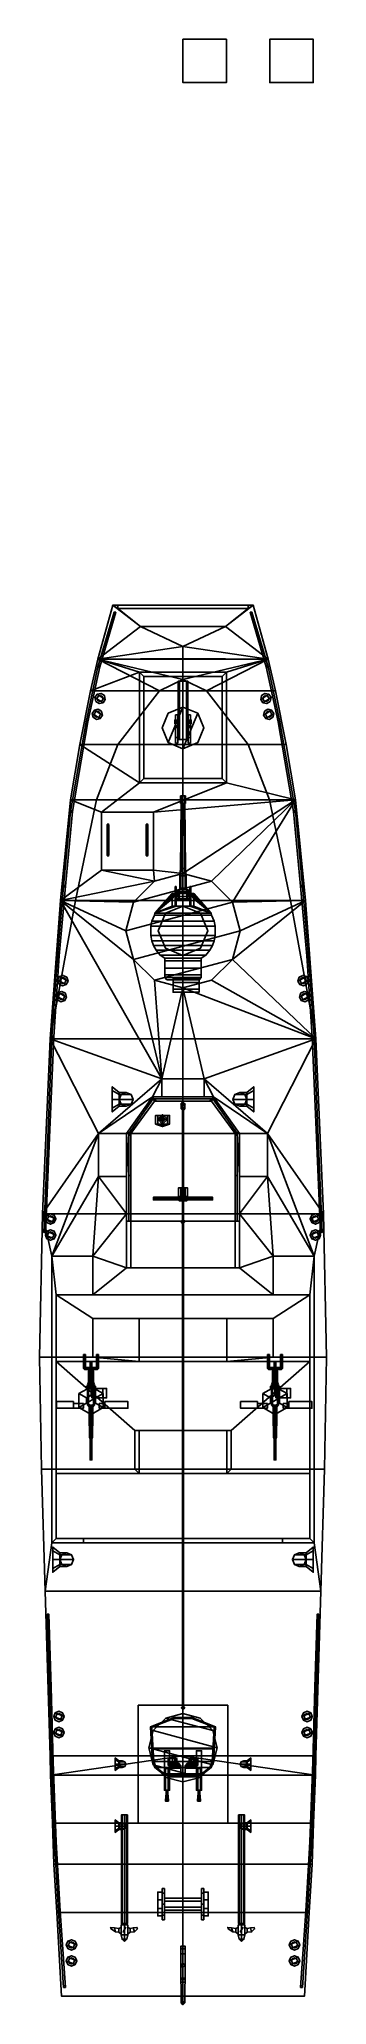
# Model space of a CAD drawing. Header units: millimetres. Extents: x -3.3 to 3.3, y -16.4 to 28.9.
import ezdxf

# ---------------------------------------------------------------- set-up
doc = ezdxf.new("R2010")
doc.units = ezdxf.units.MM
for name, color, linetype in [('0_2', 7, 'Continuous'), ('gun', 1, 'Continuous'), ('prop', 1, 'Continuous'), ('railings', 6, 'Continuous'), ('sleeve', 5, 'Continuous'), ('steer_wheel', 1, 'Continuous'), ('superstructure', 3, 'Continuous'), ('turret', 2, 'Continuous')]:
    doc.layers.add(name, color=color, linetype=linetype)

msp = doc.modelspace()

# ---------------------------------------------------------------- linework, layer by layer
for points in [[(1, 28.9, 1), (1, 28.9), (0, 28.9), (0, 28.9, 1)], [(1, 28.9), (1, 27.9), (0, 27.9), (0, 28.9)], [(0, 28.9), (0, 27.9), (0, 27.9, 1), (0, 28.9, 1)], [(0, 28.9, 1), (0, 27.9, 1), (1, 27.9, 1), (1, 28.9, 1)], [(1, 27.9, 1), (1, 27.9), (1, 28.9), (1, 28.9, 1)], [(3, 28.9), (3, 27.9), (2, 27.9), (2, 28.9)], [(2, 28.9), (2, 27.9), (3, 27.9), (3, 28.9)], [(0, 27.9, 1), (0, 27.9), (1, 27.9), (1, 27.9, 1)], [(1.96, 14.6, 2.57), (1.62, 15.84, 2.67), (-1.62, 15.84, 2.67), (-1.96, 14.6, 2.57)], [(1.62, 15.84, 2.67), (1.5, 15.84, 2.67), (-1.5, 15.84, 2.67), (-1.62, 15.84, 2.67)], [(1.5, 15.84, 2.67), (1.5, 15.77, 2.53), (-1.5, 15.77, 2.53), (-1.5, 15.84, 2.67)], [(1.5, 15.77, 2.53), (0.98, 15.35, 1.73), (-0.98, 15.35, 1.73), (-1.5, 15.77, 2.53)], [(1.62, 15.84, 2.67), (1.96, 14.6, 1.43), (1.96, 14.6, 1.43), (0.98, 15.35, 1.73)], [(1.62, 15.84, 2.67), (1.62, 15.84, 2.67), (0.98, 15.35, 1.73), (1.5, 15.77, 2.53)], [(1.62, 15.84, 2.67), (1.62, 15.84, 2.67), (1.5, 15.77, 2.53), (1.5, 15.84, 2.67)], [(1.96, 14.6, 2.57), (1.96, 14.6, 1.43), (1.96, 14.6, 1.43), (1.62, 15.84, 2.67)], [(0.98, 15.35, 1.73), (0, 14.89, 0.82), (0, 14.89, 0.82), (-0.98, 15.35, 1.73)], [(1.96, 14.6, 1.43), (0, 14.89, 0.82), (0, 14.89, 0.82), (0.98, 15.35, 1.73)], [(1, 14.3, 2.57), (1.96, 14.6, 2.57), (-1.96, 14.6, 2.57), (-1, 14.3, 2.57)], [(1.96, 14.6, 1.43), (0, 14.61, 0.39), (0, 14.61, 0.39), (0, 14.89, 0.82)], [(1.96, 14.6, 1.43), (0, 14.13), (0, 14.13), (0, 14.61, 0.39)], [(1.96, 14.6, 1.43), (0.54, 13.87), (0.54, 13.87), (0, 14.13)], [(2.13, 13.87, 1.2), (0.54, 13.87), (0.54, 13.87), (1.96, 14.6, 1.43)], [(1, 13.87, 2.57), (2.13, 13.87, 2.57), (1.96, 14.6, 2.57), (1, 14.3, 2.57)], [(2.13, 13.87, 2.57), (1.96, 14.6, 1.43), (1.96, 14.6, 1.43), (1.96, 14.6, 2.57)], [(2.13, 13.87, 2.57), (2.13, 13.87, 1.2), (2.13, 13.87, 1.2), (1.96, 14.6, 1.43)], [(0.54, 13.87), (0, 13.87, -0.2), (0, 14.13)], [(1.5, 12.63), (0, 12.63, -0.59), (0, 13.87, -0.2), (0.54, 13.87)], [(2.38, 12.63, 0.88), (1.5, 12.63), (0.54, 13.87), (2.13, 13.87, 1.2)], [(1, 12.63, 2.54), (2.38, 12.63, 2.54), (2.13, 13.87, 2.57), (1, 13.87, 2.57)], [(1.889, 13.808, 2.84), (1.812, 13.759, 2.84), (1.792, 13.669, 2.84), (1.979, 13.788, 2.84)], [(1.979, 13.788, 2.84), (1.792, 13.669, 2.84), (1.841, 13.592, 2.84), (2.028, 13.711, 2.84)], [(1.812, 13.759, 2.79), (1.792, 13.669, 2.79), (1.792, 13.669, 2.84), (1.812, 13.759, 2.84)], [(1.792, 13.669, 2.79), (1.841, 13.592, 2.79), (1.841, 13.592, 2.84), (1.792, 13.669, 2.84)], [(1.889, 13.808, 2.79), (1.812, 13.759, 2.79), (1.812, 13.759, 2.84), (1.889, 13.808, 2.84)], [(1.853, 13.73, 2.55), (1.841, 13.678, 2.55), (1.841, 13.678, 2.79), (1.853, 13.73, 2.79)], [(2.028, 13.711, 2.84), (1.841, 13.592, 2.84), (1.931, 13.572, 2.84), (2.008, 13.621, 2.84)], [(1.841, 13.678, 2.55), (1.87, 13.633, 2.55), (1.87, 13.633, 2.79), (1.841, 13.678, 2.79)], [(1.898, 13.759, 2.55), (1.853, 13.73, 2.55), (1.853, 13.73, 2.79), (1.898, 13.759, 2.79)], [(1.87, 13.633, 2.55), (1.922, 13.621, 2.55), (1.922, 13.621, 2.79), (1.87, 13.633, 2.79)], [(1.979, 13.788, 2.79), (1.889, 13.808, 2.79), (1.889, 13.808, 2.84), (1.979, 13.788, 2.84)], [(1.95, 13.747, 2.55), (1.898, 13.759, 2.55), (1.898, 13.759, 2.79), (1.95, 13.747, 2.79)], [(1.922, 13.621, 2.55), (1.967, 13.65, 2.55), (1.967, 13.65, 2.79), (1.922, 13.621, 2.79)], [(1.931, 13.572, 2.79), (2.008, 13.621, 2.79), (2.008, 13.621, 2.84), (1.931, 13.572, 2.84)], [(1.979, 13.702, 2.55), (1.95, 13.747, 2.55), (1.95, 13.747, 2.79), (1.979, 13.702, 2.79)], [(1.967, 13.65, 2.55), (1.979, 13.702, 2.55), (1.979, 13.702, 2.79), (1.967, 13.65, 2.79)], [(2.028, 13.711, 2.79), (1.979, 13.788, 2.79), (1.979, 13.788, 2.84), (2.028, 13.711, 2.84)], [(2.008, 13.621, 2.79), (2.028, 13.711, 2.79), (2.028, 13.711, 2.84), (2.008, 13.621, 2.84)], [(2.38, 12.63, 2.54), (2.38, 12.63, 0.88), (2.13, 13.87, 1.2), (2.13, 13.87, 2.57)], [(1.841, 13.592, 2.79), (1.931, 13.572, 2.79), (1.931, 13.572, 2.84), (1.841, 13.592, 2.84)], [(1.953, 13.444, 2.84), (1.876, 13.394, 2.84), (1.856, 13.305, 2.84), (2.043, 13.424, 2.84)], [(2.043, 13.424, 2.84), (1.856, 13.305, 2.84), (1.905, 13.227, 2.84), (2.092, 13.346, 2.84)], [(1.876, 13.394, 2.79), (1.856, 13.305, 2.79), (1.856, 13.305, 2.84), (1.876, 13.394, 2.84)], [(1.856, 13.305, 2.79), (1.905, 13.227, 2.79), (1.905, 13.227, 2.84), (1.856, 13.305, 2.84)], [(1.953, 13.444, 2.79), (1.876, 13.394, 2.79), (1.876, 13.394, 2.84), (1.953, 13.444, 2.84)], [(1.917, 13.366, 2.55), (1.905, 13.313, 2.55), (1.905, 13.313, 2.79), (1.917, 13.366, 2.79)], [(2.092, 13.346, 2.84), (1.905, 13.227, 2.84), (1.995, 13.207, 2.84), (2.073, 13.257, 2.84)], [(1.905, 13.313, 2.55), (1.934, 13.268, 2.55), (1.934, 13.268, 2.79), (1.905, 13.313, 2.79)], [(1.905, 13.227, 2.79), (1.995, 13.207, 2.79), (1.995, 13.207, 2.84), (1.905, 13.227, 2.84)], [(1.962, 13.395, 2.55), (1.917, 13.366, 2.55), (1.917, 13.366, 2.79), (1.962, 13.395, 2.79)], [(1.934, 13.268, 2.55), (1.986, 13.257, 2.55), (1.986, 13.257, 2.79), (1.934, 13.268, 2.79)], [(2.043, 13.424, 2.79), (1.953, 13.444, 2.79), (1.953, 13.444, 2.84), (2.043, 13.424, 2.84)], [(2.014, 13.383, 2.55), (1.962, 13.395, 2.55), (1.962, 13.395, 2.79), (2.014, 13.383, 2.79)], [(1.986, 13.257, 2.55), (2.032, 13.285, 2.55), (2.032, 13.285, 2.79), (1.986, 13.257, 2.79)], [(1.995, 13.207, 2.79), (2.073, 13.257, 2.79), (2.073, 13.257, 2.84), (1.995, 13.207, 2.84)], [(2.043, 13.338, 2.55), (2.014, 13.383, 2.55), (2.014, 13.383, 2.79), (2.043, 13.338, 2.79)], [(2.032, 13.285, 2.55), (2.043, 13.338, 2.55), (2.043, 13.338, 2.79), (2.032, 13.285, 2.79)], [(2.092, 13.346, 2.79), (2.043, 13.424, 2.79), (2.043, 13.424, 2.84), (2.092, 13.346, 2.84)], [(2.073, 13.257, 2.79), (2.092, 13.346, 2.79), (2.092, 13.346, 2.84), (2.073, 13.257, 2.84)], [(1.99, 11.35), (0, 11.35, -0.65), (0, 12.63, -0.59), (1.5, 12.63)], [(1, 11.74, 2.54), (2.59, 11.35, 2.54), (2.38, 12.63, 2.54), (1, 12.63, 2.54)], [(2.59, 11.35, 0.58), (1.99, 11.35), (1.5, 12.63), (2.38, 12.63, 0.88)], [(2.59, 11.35, 2.54), (2.59, 11.35, 0.58), (2.38, 12.63, 0.88), (2.38, 12.63, 2.54)], [(-0.68, 11.07, 2.534), (1, 11.74, 2.54), (-1, 11.74, 2.54), (-1.88, 11.07, 2.534)], [(-0.68, 11.07, 2.534), (2.59, 11.35, 2.54), (2.59, 11.35, 2.54), (1, 11.74, 2.54)], [(-0.68, 9.73, 2.505), (0, 9.65, 2.503), (2.59, 11.35, 2.54), (-0.68, 11.07, 2.534)], [(2.48, 9.03), (0, 9.03, -0.69), (0, 11.35, -0.65), (1.99, 11.35)], [(2.82, 9.03, 0.18), (2.48, 9.03), (1.99, 11.35), (2.59, 11.35, 0.58)], [(2.82, 9.03, 2.49), (2.82, 9.03, 0.18), (2.59, 11.35, 0.58), (2.59, 11.35, 2.54)], [(-1.88, 11.07, 2.534), (-1.88, 9.73, 2.505), (-1.88, 9.73, 2.71), (-1.88, 11.07, 2.71)], [(-0.68, 11.07, 2.71), (-0.68, 11.07, 2.534), (-1.88, 11.07, 2.534), (-1.88, 11.07, 2.71)], [(-1.88, 11.07, 2.71), (-1.88, 9.73, 2.71), (-0.68, 9.73, 2.71), (-0.68, 11.07, 2.71)], [(-0.68, 9.73, 2.71), (-0.68, 9.73, 2.505), (-0.68, 11.07, 2.534), (-0.68, 11.07, 2.71)], [(-1.73, 10.8, 2.71), (-1.75, 10.78, 2.71), (-1.75, 10.78, 2.81), (-1.73, 10.8, 2.83)], [(-1.73, 10.8, 2.83), (-1.75, 10.78, 2.81), (-1.75, 10.07, 2.81), (-1.73, 10.05, 2.83)], [(-1.75, 10.78, 2.71), (-1.73, 10.76, 2.71), (-1.73, 10.76, 2.79), (-1.75, 10.78, 2.81)], [(-1.75, 10.78, 2.81), (-1.73, 10.76, 2.79), (-1.73, 10.09, 2.79), (-1.75, 10.07, 2.81)], [(-1.71, 10.78, 2.71), (-1.73, 10.8, 2.71), (-1.73, 10.8, 2.83), (-1.71, 10.78, 2.81)], [(-1.71, 10.78, 2.81), (-1.73, 10.8, 2.83), (-1.73, 10.05, 2.83), (-1.71, 10.07, 2.81)], [(-1.73, 10.76, 2.71), (-1.71, 10.78, 2.71), (-1.71, 10.78, 2.81), (-1.73, 10.76, 2.79)], [(-1.73, 10.76, 2.79), (-1.71, 10.78, 2.81), (-1.71, 10.07, 2.81), (-1.73, 10.09, 2.79)], [(-0.83, 10.8, 2.83), (-0.85, 10.78, 2.81), (-0.85, 10.07, 2.81), (-0.83, 10.05, 2.83)], [(-0.83, 10.8, 2.71), (-0.85, 10.78, 2.71), (-0.85, 10.78, 2.81), (-0.83, 10.8, 2.83)], [(-0.85, 10.78, 2.81), (-0.83, 10.76, 2.79), (-0.83, 10.09, 2.79), (-0.85, 10.07, 2.81)], [(-0.85, 10.78, 2.71), (-0.83, 10.76, 2.71), (-0.83, 10.76, 2.79), (-0.85, 10.78, 2.81)], [(-0.81, 10.78, 2.81), (-0.83, 10.8, 2.83), (-0.83, 10.05, 2.83), (-0.81, 10.07, 2.81)], [(-0.81, 10.78, 2.71), (-0.83, 10.8, 2.71), (-0.83, 10.8, 2.83), (-0.81, 10.78, 2.81)], [(-0.83, 10.76, 2.79), (-0.81, 10.78, 2.81), (-0.81, 10.07, 2.81), (-0.83, 10.09, 2.79)], [(-0.83, 10.76, 2.71), (-0.81, 10.78, 2.71), (-0.81, 10.78, 2.81), (-0.83, 10.76, 2.79)], [(-1.73, 10.09, 2.71), (-1.75, 10.07, 2.71), (-1.75, 10.07, 2.81), (-1.73, 10.09, 2.79)], [(-1.75, 10.07, 2.71), (-1.73, 10.05, 2.71), (-1.73, 10.05, 2.83), (-1.75, 10.07, 2.81)], [(-1.71, 10.07, 2.71), (-1.73, 10.09, 2.71), (-1.73, 10.09, 2.79), (-1.71, 10.07, 2.81)], [(-1.73, 10.05, 2.71), (-1.71, 10.07, 2.71), (-1.71, 10.07, 2.81), (-1.73, 10.05, 2.83)], [(-0.83, 10.09, 2.71), (-0.85, 10.07, 2.71), (-0.85, 10.07, 2.81), (-0.83, 10.09, 2.79)], [(-0.85, 10.07, 2.71), (-0.83, 10.05, 2.71), (-0.83, 10.05, 2.83), (-0.85, 10.07, 2.81)], [(-0.81, 10.07, 2.71), (-0.83, 10.09, 2.71), (-0.83, 10.09, 2.79), (-0.81, 10.07, 2.81)], [(-0.83, 10.05, 2.71), (-0.81, 10.07, 2.71), (-0.81, 10.07, 2.81), (-0.83, 10.05, 2.83)], [(-1.88, 9.73, 2.71), (-1.88, 9.73, 2.505), (-0.68, 9.73, 2.505), (-0.68, 9.73, 2.71)], [(3.06, 5.84), (0, 5.84, -0.75), (0, 9.03, -0.69), (2.48, 9.03)], [(3.06, 5.84), (3.06, 5.84), (2.48, 9.03), (2.82, 9.03, 0.18)], [(3.06, 5.84, 2.44), (3.06, 5.84), (2.82, 9.03, 0.18), (2.82, 9.03, 2.49)], [(2.76, 7.3, 2.74), (2.678, 7.257, 2.74), (2.65, 7.17, 2.74), (2.847, 7.272, 2.74)], [(2.847, 7.272, 2.74), (2.65, 7.17, 2.74), (2.693, 7.088, 2.74), (2.89, 7.19, 2.74)], [(2.678, 7.257, 2.69), (2.65, 7.17, 2.69), (2.65, 7.17, 2.74), (2.678, 7.257, 2.74)], [(2.76, 7.3, 2.69), (2.678, 7.257, 2.69), (2.678, 7.257, 2.74), (2.76, 7.3, 2.74)], [(2.847, 7.272, 2.69), (2.76, 7.3, 2.69), (2.76, 7.3, 2.74), (2.847, 7.272, 2.74)], [(2.89, 7.19, 2.69), (2.847, 7.272, 2.69), (2.847, 7.272, 2.74), (2.89, 7.19, 2.74)], [(2.65, 7.17, 2.69), (2.693, 7.088, 2.69), (2.693, 7.088, 2.74), (2.65, 7.17, 2.74)], [(2.792, 6.931, 2.74), (2.71, 6.889, 2.74), (2.683, 6.801, 2.74), (2.879, 6.903, 2.74)], [(2.879, 6.903, 2.74), (2.683, 6.801, 2.74), (2.725, 6.719, 2.74), (2.922, 6.822, 2.74)], [(2.71, 6.889, 2.69), (2.683, 6.801, 2.69), (2.683, 6.801, 2.74), (2.71, 6.889, 2.74)], [(2.89, 7.19, 2.74), (2.693, 7.088, 2.74), (2.78, 7.06, 2.74), (2.862, 7.103, 2.74)], [(2.693, 7.088, 2.69), (2.78, 7.06, 2.69), (2.78, 7.06, 2.74), (2.693, 7.088, 2.74)], [(2.716, 7.225, 2.45), (2.7, 7.174, 2.45), (2.7, 7.174, 2.69), (2.716, 7.225, 2.69)], [(2.7, 7.174, 2.45), (2.725, 7.126, 2.45), (2.725, 7.126, 2.69), (2.7, 7.174, 2.69)], [(2.792, 6.931, 2.69), (2.71, 6.889, 2.69), (2.71, 6.889, 2.74), (2.792, 6.931, 2.74)], [(2.764, 7.25, 2.45), (2.716, 7.225, 2.45), (2.716, 7.225, 2.69), (2.764, 7.25, 2.69)], [(2.725, 7.126, 2.45), (2.776, 7.11, 2.45), (2.776, 7.11, 2.69), (2.725, 7.126, 2.69)], [(2.922, 6.822, 2.74), (2.725, 6.719, 2.74), (2.813, 6.692, 2.74), (2.894, 6.734, 2.74)], [(2.749, 6.856, 2.45), (2.733, 6.805, 2.45), (2.733, 6.805, 2.69), (2.749, 6.856, 2.69)], [(2.733, 6.805, 2.45), (2.757, 6.758, 2.45), (2.757, 6.758, 2.69), (2.733, 6.805, 2.69)], [(2.796, 6.881, 2.45), (2.749, 6.856, 2.45), (2.749, 6.856, 2.69), (2.796, 6.881, 2.69)], [(2.815, 7.234, 2.45), (2.764, 7.25, 2.45), (2.764, 7.25, 2.69), (2.815, 7.234, 2.69)], [(2.776, 7.11, 2.45), (2.824, 7.135, 2.45), (2.824, 7.135, 2.69), (2.776, 7.11, 2.69)], [(2.78, 7.06, 2.69), (2.862, 7.103, 2.69), (2.862, 7.103, 2.74), (2.78, 7.06, 2.74)], [(2.879, 6.903, 2.69), (2.792, 6.931, 2.69), (2.792, 6.931, 2.74), (2.879, 6.903, 2.74)], [(2.847, 6.865, 2.45), (2.796, 6.881, 2.45), (2.796, 6.881, 2.69), (2.847, 6.865, 2.69)], [(2.84, 7.186, 2.45), (2.815, 7.234, 2.45), (2.815, 7.234, 2.69), (2.84, 7.186, 2.69)], [(2.824, 7.135, 2.45), (2.84, 7.186, 2.45), (2.84, 7.186, 2.69), (2.824, 7.135, 2.69)], [(2.872, 6.818, 2.45), (2.847, 6.865, 2.45), (2.847, 6.865, 2.69), (2.872, 6.818, 2.69)], [(2.856, 6.766, 2.45), (2.872, 6.818, 2.45), (2.872, 6.818, 2.69), (2.856, 6.766, 2.69)], [(2.862, 7.103, 2.69), (2.89, 7.19, 2.69), (2.89, 7.19, 2.74), (2.862, 7.103, 2.74)], [(2.922, 6.822, 2.69), (2.879, 6.903, 2.69), (2.879, 6.903, 2.74), (2.922, 6.822, 2.74)], [(2.894, 6.734, 2.69), (2.922, 6.822, 2.69), (2.922, 6.822, 2.74), (2.894, 6.734, 2.74)], [(2.683, 6.801, 2.69), (2.725, 6.719, 2.69), (2.725, 6.719, 2.74), (2.683, 6.801, 2.74)], [(2.725, 6.719, 2.69), (2.813, 6.692, 2.69), (2.813, 6.692, 2.74), (2.725, 6.719, 2.74)], [(2.757, 6.758, 2.45), (2.808, 6.742, 2.45), (2.808, 6.742, 2.69), (2.757, 6.758, 2.69)], [(2.808, 6.742, 2.45), (2.856, 6.766, 2.45), (2.856, 6.766, 2.69), (2.808, 6.742, 2.69)], [(2.813, 6.692, 2.69), (2.894, 6.734, 2.69), (2.894, 6.734, 2.74), (2.813, 6.692, 2.74)], [(-3.06, 5.84, 2.44), (-3.06, 5.84, 2.44), (-3.24, 1.8, 2.38), (-1.95, 3.65, 2.407)], [(-3.06, 5.84, 2.44), (-3.06, 5.84, 2.44), (-1.95, 3.65, 2.407), (-0.49, 4.91, 2.426)], [(3.24, 1.8), (0, 1.8, -0.81), (0, 5.84, -0.75), (3.06, 5.84)], [(3.24, 1.8, 2.38), (3.24, 1.8), (3.06, 5.84), (3.06, 5.84, 2.44)], [(-1.63, 4.73, 3.36), (-1.63, 4.645, 3.565), (-1.47, 4.553, 3.473), (-1.47, 4.6, 3.36)], [(-1.63, 4.645, 3.155), (-1.63, 4.73, 3.36), (-1.47, 4.6, 3.36), (-1.47, 4.553, 3.247)], [(-1.63, 4.235, 3.155), (-1.63, 4.73, 3.36), (-1.63, 4.645, 3.155), (-1.63, 4.44, 3.07)], [(-1.63, 4.15, 3.36), (-1.63, 4.645, 3.565), (-1.63, 4.73, 3.36), (-1.63, 4.235, 3.155)], [(-1.63, 4.645, 3.565), (-1.63, 4.44, 3.65), (-1.47, 4.44, 3.52), (-1.47, 4.553, 3.473)], [(-1.63, 4.44, 3.07), (-1.63, 4.645, 3.155), (-1.47, 4.553, 3.247), (-1.47, 4.44, 3.2)], [(-1.63, 4.235, 3.565), (-1.63, 4.44, 3.65), (-1.63, 4.645, 3.565), (-1.63, 4.15, 3.36)], [(-1.31, 4.6, 3.2), (-1.423, 4.553, 3.2), (-1.47, 4.553, 3.247), (-1.47, 4.6, 3.36)], [(-1.197, 4.553, 3.2), (-1.31, 4.6, 3.2), (-1.47, 4.6, 3.36), (-1.47, 4.553, 3.473)], [(-1.423, 4.553, 2.41), (-1.47, 4.44, 2.41), (-1.47, 4.44, 3.2), (-1.423, 4.553, 3.2)], [(-1.423, 4.553, 3.2), (-1.47, 4.44, 3.2), (-1.47, 4.44, 3.2), (-1.47, 4.553, 3.247)], [(-1.15, 4.44, 3.2), (-1.197, 4.553, 3.2), (-1.47, 4.553, 3.473), (-1.47, 4.44, 3.52)], [(-1.31, 4.6, 2.41), (-1.423, 4.553, 2.41), (-1.423, 4.553, 3.2), (-1.31, 4.6, 3.2)], [(-1.197, 4.553, 2.41), (-1.31, 4.6, 2.41), (-1.31, 4.6, 3.2), (-1.197, 4.553, 3.2)], [(-1.15, 4.44, 2.41), (-1.197, 4.553, 2.41), (-1.197, 4.553, 3.2), (-1.15, 4.44, 3.2)], [(1.197, 4.553, 3.2), (1.15, 4.44, 3.2), (1.47, 4.44, 3.52), (1.47, 4.553, 3.473)], [(1.197, 4.553, 2.41), (1.15, 4.44, 2.41), (1.15, 4.44, 3.2), (1.197, 4.553, 3.2)], [(1.31, 4.6, 3.2), (1.197, 4.553, 3.2), (1.47, 4.553, 3.473), (1.47, 4.6, 3.36)], [(1.31, 4.6, 2.41), (1.197, 4.553, 2.41), (1.197, 4.553, 3.2), (1.31, 4.6, 3.2)], [(1.423, 4.553, 3.2), (1.31, 4.6, 3.2), (1.47, 4.6, 3.36), (1.47, 4.553, 3.247)], [(1.423, 4.553, 2.41), (1.31, 4.6, 2.41), (1.31, 4.6, 3.2), (1.423, 4.553, 3.2)], [(1.47, 4.44, 3.2), (1.423, 4.553, 3.2), (1.47, 4.553, 3.247), (1.47, 4.44, 3.2)], [(1.47, 4.44, 2.41), (1.423, 4.553, 2.41), (1.423, 4.553, 3.2), (1.47, 4.44, 3.2)], [(1.63, 4.73, 3.36), (1.63, 4.645, 3.155), (1.47, 4.553, 3.247), (1.47, 4.6, 3.36)], [(1.63, 4.645, 3.565), (1.63, 4.73, 3.36), (1.47, 4.6, 3.36), (1.47, 4.553, 3.473)], [(1.63, 4.645, 3.155), (1.63, 4.44, 3.07), (1.47, 4.44, 3.2), (1.47, 4.553, 3.247)], [(1.63, 4.44, 3.65), (1.63, 4.645, 3.565), (1.47, 4.553, 3.473), (1.47, 4.44, 3.52)], [(1.63, 4.645, 3.565), (1.63, 4.44, 3.65), (1.63, 4.235, 3.565), (1.63, 4.73, 3.36)], [(1.63, 4.73, 3.36), (1.63, 4.235, 3.565), (1.63, 4.15, 3.36), (1.63, 4.645, 3.155)], [(1.63, 4.645, 3.155), (1.63, 4.15, 3.36), (1.63, 4.235, 3.155), (1.63, 4.44, 3.07)], [(-1.63, 4.44, 3.65), (-1.63, 4.235, 3.565), (-1.47, 4.327, 3.473), (-1.47, 4.44, 3.52)], [(-1.63, 4.235, 3.155), (-1.63, 4.44, 3.07), (-1.47, 4.44, 3.2), (-1.47, 4.327, 3.247)], [(-1.63, 4.235, 3.565), (-1.63, 4.15, 3.36), (-1.47, 4.28, 3.36), (-1.47, 4.327, 3.473)], [(-1.63, 4.15, 3.36), (-1.63, 4.235, 3.155), (-1.47, 4.327, 3.247), (-1.47, 4.28, 3.36)], [(-1.47, 4.44, 2.41), (-1.423, 4.327, 2.41), (-1.423, 4.327, 3.2), (-1.47, 4.44, 3.2)], [(-1.47, 4.44, 3.2), (-1.423, 4.327, 3.2), (-1.47, 4.327, 3.247), (-1.47, 4.44, 3.2)], [(-1.197, 4.327, 3.2), (-1.15, 4.44, 3.2), (-1.47, 4.44, 3.52), (-1.47, 4.327, 3.473)], [(-1.423, 4.327, 3.2), (-1.31, 4.28, 3.2), (-1.47, 4.28, 3.36), (-1.47, 4.327, 3.247)], [(-1.31, 4.28, 3.2), (-1.197, 4.327, 3.2), (-1.47, 4.327, 3.473), (-1.47, 4.28, 3.36)], [(-1.423, 4.327, 2.41), (-1.31, 4.28, 2.41), (-1.31, 4.28, 3.2), (-1.423, 4.327, 3.2)], [(-1.31, 4.28, 2.41), (-1.197, 4.327, 2.41), (-1.197, 4.327, 3.2), (-1.31, 4.28, 3.2)], [(-1.197, 4.327, 2.41), (-1.15, 4.44, 2.41), (-1.15, 4.44, 3.2), (-1.197, 4.327, 3.2)], [(-0.47, 4.09, 2.38), (-0.58, 3.98, 2.38), (-0.58, 3.98, 2.91), (-0.47, 4.09, 2.91)], [(-0.54, 3.98, 3.12), (-0.47, 4.05, 3.12), (-0.47, 4.09, 2.91), (-0.58, 3.98, 2.91)], [(-0.36, 3.98, 2.38), (-0.47, 4.09, 2.38), (-0.47, 4.09, 2.91), (-0.36, 3.98, 2.91)], [(-0.47, 4.05, 3.12), (-0.4, 3.98, 3.12), (-0.36, 3.98, 2.91), (-0.47, 4.09, 2.91)], [(0, 4.38, 2.78), (-0.05, 4.33, 2.78), (-0.04, 4.33, 7.03), (0, 4.37, 7.03)], [(-0.05, 4.33, 2.78), (0, 4.28, 2.78), (0, 4.29, 7.03), (-0.04, 4.33, 7.03)], [(0, 4.37, 7.03), (-0.04, 4.33, 7.03), (0, 4.29, 7.03), (0.04, 4.33, 7.03)], [(0, 4.18, 6.7), (-0.04, 4.22, 6.74), (-0.04, 4.33, 6.74), (0, 4.29, 6.7)], [(-0.04, 4.22, 6.74), (0, 4.26, 6.78), (0, 4.29, 6.78), (-0.04, 4.33, 6.74)], [(0, 4.26, 6.78), (-0.04, 4.22, 6.74), (-0.04, 4.22, 7.71), (0, 4.26, 7.71)], [(0, 4.26, 7.71), (-0.04, 4.22, 7.71), (0, 4.18, 7.71), (0.04, 4.22, 7.71)], [(-0.04, 4.22, 6.74), (0, 4.18, 6.7), (0, 4.18, 7.71), (-0.04, 4.22, 7.71)], [(0, 4.2, 7.53), (-0.01, 4.2, 7.52), (-0.01, 1.64, 6.94), (0, 1.64, 6.95)], [(-0.01, 4.2, 7.52), (0, 4.2, 7.51), (0, 1.64, 6.93), (-0.01, 1.64, 6.94)], [(0.05, 4.33, 2.78), (0, 4.38, 2.78), (0, 4.37, 7.03), (0.04, 4.33, 7.03)], [(0, 4.28, 2.78), (0.05, 4.33, 2.78), (0.04, 4.33, 7.03), (0, 4.29, 7.03)], [(0.04, 4.22, 6.74), (0, 4.18, 6.7), (0, 4.29, 6.7), (0.04, 4.33, 6.74)], [(0, 4.26, 6.78), (0.04, 4.22, 6.74), (0.04, 4.33, 6.74), (0, 4.29, 6.78)], [(0.04, 4.22, 6.74), (0, 4.26, 6.78), (0, 4.26, 7.71), (0.04, 4.22, 7.71)], [(0, 4.18, 6.7), (0.04, 4.22, 6.74), (0.04, 4.22, 7.71), (0, 4.18, 7.71)], [(0.01, 4.2, 7.52), (0, 4.2, 7.53), (0, 1.64, 6.95), (0.01, 1.64, 6.94)], [(0, 4.2, 7.51), (0.01, 4.2, 7.52), (0.01, 1.64, 6.94), (0, 1.64, 6.93)], [(1.15, 4.44, 3.2), (1.197, 4.327, 3.2), (1.47, 4.327, 3.473), (1.47, 4.44, 3.52)], [(1.15, 4.44, 2.41), (1.197, 4.327, 2.41), (1.197, 4.327, 3.2), (1.15, 4.44, 3.2)], [(1.197, 4.327, 3.2), (1.31, 4.28, 3.2), (1.47, 4.28, 3.36), (1.47, 4.327, 3.473)], [(1.197, 4.327, 2.41), (1.31, 4.28, 2.41), (1.31, 4.28, 3.2), (1.197, 4.327, 3.2)], [(1.31, 4.28, 3.2), (1.423, 4.327, 3.2), (1.47, 4.327, 3.247), (1.47, 4.28, 3.36)], [(1.31, 4.28, 2.41), (1.423, 4.327, 2.41), (1.423, 4.327, 3.2), (1.31, 4.28, 3.2)], [(1.423, 4.327, 3.2), (1.47, 4.44, 3.2), (1.47, 4.44, 3.2), (1.47, 4.327, 3.247)], [(1.423, 4.327, 2.41), (1.47, 4.44, 2.41), (1.47, 4.44, 3.2), (1.423, 4.327, 3.2)], [(1.63, 4.44, 3.07), (1.63, 4.235, 3.155), (1.47, 4.327, 3.247), (1.47, 4.44, 3.2)], [(1.63, 4.235, 3.565), (1.63, 4.44, 3.65), (1.47, 4.44, 3.52), (1.47, 4.327, 3.473)], [(1.63, 4.235, 3.155), (1.63, 4.15, 3.36), (1.47, 4.28, 3.36), (1.47, 4.327, 3.247)], [(1.63, 4.15, 3.36), (1.63, 4.235, 3.565), (1.47, 4.327, 3.473), (1.47, 4.28, 3.36)], [(-3.24, 1.8, 2.38), (-3.24, 1.8, 2.38), (-3.02, 0.82, 2.374), (-1.95, 3.65, 2.407)], [(-0.63, 4.07, 4.7), (-0.357, 4.07, 4.587), (-0.47, 4.07, 4.54), (-0.583, 4.07, 4.587)], [(-0.63, 3.87, 4.7), (-0.583, 3.87, 4.813), (-0.583, 4.07, 4.813), (-0.63, 4.07, 4.7)], [(-0.583, 3.87, 4.587), (-0.63, 3.87, 4.7), (-0.63, 4.07, 4.7), (-0.583, 4.07, 4.587)], [(-0.583, 4.07, 4.813), (-0.31, 4.07, 4.7), (-0.357, 4.07, 4.587), (-0.63, 4.07, 4.7)], [(-0.63, 3.87, 4.7), (-0.583, 3.87, 4.587), (-0.47, 3.81, 4.7)], [(-0.583, 3.87, 4.813), (-0.63, 3.87, 4.7), (-0.47, 3.81, 4.7)], [(-0.47, 3.87, 4.54), (-0.583, 3.87, 4.587), (-0.583, 4.07, 4.587), (-0.47, 4.07, 4.54)], [(-0.583, 3.87, 4.813), (-0.47, 3.87, 4.86), (-0.47, 4.07, 4.86), (-0.583, 4.07, 4.813)], [(-0.47, 4.07, 4.86), (-0.357, 4.07, 4.813), (-0.31, 4.07, 4.7), (-0.583, 4.07, 4.813)], [(-0.583, 3.87, 4.587), (-0.47, 3.87, 4.54), (-0.47, 3.81, 4.7)], [(-0.47, 3.87, 4.86), (-0.583, 3.87, 4.813), (-0.47, 3.81, 4.7)], [(-0.58, 3.98, 2.38), (-0.47, 3.87, 2.38), (-0.47, 3.87, 2.91), (-0.58, 3.98, 2.91)], [(-0.47, 3.91, 3.12), (-0.54, 3.98, 3.12), (-0.58, 3.98, 2.91), (-0.47, 3.87, 2.91)], [(-0.54, 3.98, 3.12), (-0.47, 3.91, 3.12), (-0.4, 3.98, 3.12), (-0.47, 4.05, 3.12)], [(-0.47, 4.02, 3.12), (-0.51, 3.98, 3.12), (-0.51, 3.98, 4.56), (-0.47, 4.02, 4.54)], [(-0.51, 3.98, 3.12), (-0.47, 3.94, 3.12), (-0.47, 3.94, 4.54), (-0.51, 3.98, 4.56)], [(-0.357, 3.87, 4.587), (-0.47, 3.87, 4.54), (-0.47, 4.07, 4.54), (-0.357, 4.07, 4.587)], [(-0.47, 3.87, 4.86), (-0.357, 3.87, 4.813), (-0.357, 4.07, 4.813), (-0.47, 4.07, 4.86)], [(-0.43, 3.98, 3.12), (-0.47, 4.02, 3.12), (-0.47, 4.02, 4.54), (-0.43, 3.98, 4.56)], [(-0.47, 3.94, 3.12), (-0.43, 3.98, 3.12), (-0.43, 3.98, 4.56), (-0.47, 3.94, 4.54)], [(-0.47, 3.87, 2.38), (-0.36, 3.98, 2.38), (-0.36, 3.98, 2.91), (-0.47, 3.87, 2.91)], [(-0.4, 3.98, 3.12), (-0.47, 3.91, 3.12), (-0.47, 3.87, 2.91), (-0.36, 3.98, 2.91)], [(-0.47, 3.87, 4.54), (-0.357, 3.87, 4.587), (-0.47, 3.81, 4.7)], [(-0.357, 3.87, 4.587), (-0.31, 3.87, 4.7), (-0.47, 3.81, 4.7)], [(-0.31, 3.87, 4.7), (-0.357, 3.87, 4.813), (-0.47, 3.81, 4.7)], [(-0.357, 3.87, 4.813), (-0.47, 3.87, 4.86), (-0.47, 3.81, 4.7)], [(-0.357, 3.87, 4.813), (-0.31, 3.87, 4.7), (-0.31, 4.07, 4.7), (-0.357, 4.07, 4.813)], [(-0.31, 3.87, 4.7), (-0.357, 3.87, 4.587), (-0.357, 4.07, 4.587), (-0.31, 4.07, 4.7)], [(-3.24, 1.8, 2.38), (-3.31, -1.51, 2.36), (-3.02, -1.51, 2.36), (-3.02, 0.82, 2.374)], [(0, 1.67, 2.78), (-0.05, 1.62, 2.78), (-0.04, 1.62, 7.03), (0, 1.66, 7.03)], [(-0.05, 1.62, 2.78), (0, 1.57, 2.78), (0, 1.58, 7.03), (-0.04, 1.62, 7.03)], [(0, 1.66, 7.03), (-0.04, 1.62, 7.03), (0, 1.58, 7.03), (0.04, 1.62, 7.03)], [(0, 1.6, 6.94), (-0.01, 1.6, 6.93), (-0.01, -9.58, 5.18), (0, -9.58, 5.19)], [(-0.01, 1.6, 6.93), (0, 1.6, 6.92), (0, -9.58, 5.17), (-0.01, -9.58, 5.18)], [(3.31, -1.51), (0, -1.51, -0.85), (0, 1.8, -0.81), (3.24, 1.8)], [(0.05, 1.62, 2.78), (0, 1.67, 2.78), (0, 1.66, 7.03), (0.04, 1.62, 7.03)], [(0, 1.57, 2.78), (0.05, 1.62, 2.78), (0.04, 1.62, 7.03), (0, 1.58, 7.03)], [(0.01, 1.6, 6.93), (0, 1.6, 6.94), (0, -9.58, 5.19), (0.01, -9.58, 5.18)], [(0, 1.6, 6.92), (0.01, 1.6, 6.93), (0.01, -9.58, 5.18), (0, -9.58, 5.17)], [(3.05, 1.8, 2.66), (2.965, 1.765, 2.66), (2.93, 1.68, 2.66), (3.135, 1.765, 2.66)], [(2.965, 1.765, 2.61), (2.93, 1.68, 2.61), (2.93, 1.68, 2.66), (2.965, 1.765, 2.66)], [(3.135, 1.765, 2.66), (2.93, 1.68, 2.66), (2.965, 1.595, 2.66), (3.17, 1.68, 2.66)], [(2.93, 1.68, 2.61), (2.965, 1.595, 2.61), (2.965, 1.595, 2.66), (2.93, 1.68, 2.66)], [(3.05, 1.43, 2.66), (2.965, 1.395, 2.66), (2.93, 1.31, 2.66), (3.135, 1.395, 2.66)], [(3.135, 1.395, 2.66), (2.93, 1.31, 2.66), (2.965, 1.225, 2.66), (3.17, 1.31, 2.66)], [(2.965, 1.395, 2.61), (2.93, 1.31, 2.61), (2.93, 1.31, 2.66), (2.965, 1.395, 2.66)], [(3.05, 1.8, 2.61), (2.965, 1.765, 2.61), (2.965, 1.765, 2.66), (3.05, 1.8, 2.66)], [(3.17, 1.68, 2.66), (2.965, 1.595, 2.66), (3.05, 1.56, 2.66), (3.135, 1.595, 2.66)], [(2.965, 1.595, 2.61), (3.05, 1.56, 2.61), (3.05, 1.56, 2.66), (2.965, 1.595, 2.66)], [(3.05, 1.43, 2.61), (2.965, 1.395, 2.61), (2.965, 1.395, 2.66), (3.05, 1.43, 2.66)], [(3.001, 1.729, 2.37), (2.98, 1.68, 2.37), (2.98, 1.68, 2.61), (3.001, 1.729, 2.61)], [(2.98, 1.68, 2.37), (3.001, 1.631, 2.37), (3.001, 1.631, 2.61), (2.98, 1.68, 2.61)], [(3.05, 1.75, 2.37), (3.001, 1.729, 2.37), (3.001, 1.729, 2.61), (3.05, 1.75, 2.61)], [(3.001, 1.631, 2.37), (3.05, 1.61, 2.37), (3.05, 1.61, 2.61), (3.001, 1.631, 2.61)], [(3.05, 1.38, 2.37), (3.001, 1.359, 2.37), (3.001, 1.359, 2.61), (3.05, 1.38, 2.61)], [(3.02, -1.51, 2.36), (3.31, -1.51, 2.36), (3.24, 1.8, 2.38), (3.02, 0.82, 2.374)], [(3.135, 1.765, 2.61), (3.05, 1.8, 2.61), (3.05, 1.8, 2.66), (3.135, 1.765, 2.66)], [(3.099, 1.729, 2.37), (3.05, 1.75, 2.37), (3.05, 1.75, 2.61), (3.099, 1.729, 2.61)], [(3.05, 1.61, 2.37), (3.099, 1.631, 2.37), (3.099, 1.631, 2.61), (3.05, 1.61, 2.61)], [(3.05, 1.56, 2.61), (3.135, 1.595, 2.61), (3.135, 1.595, 2.66), (3.05, 1.56, 2.66)], [(3.135, 1.395, 2.61), (3.05, 1.43, 2.61), (3.05, 1.43, 2.66), (3.135, 1.395, 2.66)], [(3.099, 1.359, 2.37), (3.05, 1.38, 2.37), (3.05, 1.38, 2.61), (3.099, 1.359, 2.61)], [(3.12, 1.68, 2.37), (3.099, 1.729, 2.37), (3.099, 1.729, 2.61), (3.12, 1.68, 2.61)], [(3.099, 1.631, 2.37), (3.12, 1.68, 2.37), (3.12, 1.68, 2.61), (3.099, 1.631, 2.61)], [(3.17, 1.68, 2.61), (3.135, 1.765, 2.61), (3.135, 1.765, 2.66), (3.17, 1.68, 2.66)], [(3.135, 1.595, 2.61), (3.17, 1.68, 2.61), (3.17, 1.68, 2.66), (3.135, 1.595, 2.66)], [(3.17, 1.31, 2.61), (3.135, 1.395, 2.61), (3.135, 1.395, 2.66), (3.17, 1.31, 2.66)], [(3.31, -1.51, 2.36), (3.31, -1.51), (3.24, 1.8), (3.24, 1.8, 2.38)], [(2.93, 1.31, 2.61), (2.965, 1.225, 2.61), (2.965, 1.225, 2.66), (2.93, 1.31, 2.66)], [(3.17, 1.31, 2.66), (2.965, 1.225, 2.66), (3.05, 1.19, 2.66), (3.135, 1.225, 2.66)], [(2.965, 1.225, 2.61), (3.05, 1.19, 2.61), (3.05, 1.19, 2.66), (2.965, 1.225, 2.66)], [(3.001, 1.359, 2.37), (2.98, 1.31, 2.37), (2.98, 1.31, 2.61), (3.001, 1.359, 2.61)], [(2.98, 1.31, 2.37), (3.001, 1.261, 2.37), (3.001, 1.261, 2.61), (2.98, 1.31, 2.61)], [(3.001, 1.261, 2.37), (3.05, 1.24, 2.37), (3.05, 1.24, 2.61), (3.001, 1.261, 2.61)], [(3.05, 1.24, 2.37), (3.099, 1.261, 2.37), (3.099, 1.261, 2.61), (3.05, 1.24, 2.61)], [(3.05, 1.19, 2.61), (3.135, 1.225, 2.61), (3.135, 1.225, 2.66), (3.05, 1.19, 2.66)], [(3.12, 1.31, 2.37), (3.099, 1.359, 2.37), (3.099, 1.359, 2.61), (3.12, 1.31, 2.61)], [(3.099, 1.261, 2.37), (3.12, 1.31, 2.37), (3.12, 1.31, 2.61), (3.099, 1.261, 2.61)], [(3.135, 1.225, 2.61), (3.17, 1.31, 2.61), (3.17, 1.31, 2.66), (3.135, 1.225, 2.66)], [(-3.31, -1.51, 2.36), (-3.26, -4.09, 2.32), (-3.02, -4.09, 2.32), (-3.02, -1.51, 2.36)], [(3.26, -4.09), (0, -4.09, -0.93), (0, -1.51, -0.85), (3.31, -1.51)], [(3.02, -4.09, 2.32), (3.26, -4.09, 2.32), (3.31, -1.51, 2.36), (3.02, -1.51, 2.36)], [(3.26, -4.09, 2.32), (3.26, -4.09), (3.31, -1.51), (3.31, -1.51, 2.36)], [(-2.224, -2.45, 3.58), (-2.12, -2.39, 3.58), (-2.12, -2.19, 2.34), (-2.397, -2.35, 2.34)], [(-2.12, -2.39, 3.58), (-2.016, -2.45, 3.58), (-1.843, -2.35, 2.34), (-2.12, -2.19, 2.34)], [(2.016, -2.45, 3.58), (2.12, -2.39, 3.58), (2.12, -2.19, 2.34), (1.843, -2.35, 2.34)], [(2.12, -2.39, 3.58), (2.224, -2.45, 3.58), (2.397, -2.35, 2.34), (2.12, -2.19, 2.34)], [(-2.224, -2.57, 3.58), (-2.224, -2.45, 3.58), (-2.397, -2.35, 2.34), (-2.397, -2.67, 2.34)], [(-2.12, -2.63, 3.58), (-2.224, -2.57, 3.58), (-2.397, -2.67, 2.34), (-2.12, -2.83, 2.34)], [(-2.016, -2.57, 3.58), (-2.12, -2.63, 3.58), (-2.12, -2.83, 2.34), (-1.843, -2.67, 2.34)], [(-2.016, -2.45, 3.58), (-2.016, -2.57, 3.58), (-1.843, -2.67, 2.34), (-1.843, -2.35, 2.34)], [(2.016, -2.57, 3.58), (2.016, -2.45, 3.58), (1.843, -2.35, 2.34), (1.843, -2.67, 2.34)], [(2.12, -2.63, 3.58), (2.016, -2.57, 3.58), (1.843, -2.67, 2.34), (2.12, -2.83, 2.34)], [(2.224, -2.57, 3.58), (2.12, -2.63, 3.58), (2.12, -2.83, 2.34), (2.397, -2.67, 2.34)], [(2.224, -2.45, 3.58), (2.224, -2.57, 3.58), (2.397, -2.67, 2.34), (2.397, -2.35, 2.34)], [(-3.26, -4.09, 2.32), (-3.18, -6.91, 2.29), (-3.02, -5.79, 2.302), (-3.02, -4.09, 2.32)], [(3.18, -6.91), (0, -6.91, -0.97), (0, -4.09, -0.93), (3.26, -4.09)], [(3.02, -5.79, 2.302), (3.18, -6.91, 2.29), (3.26, -4.09, 2.32), (3.02, -4.09, 2.32)], [(3.18, -6.91, 2.29), (3.18, -6.91), (3.26, -4.09), (3.26, -4.09, 2.32)], [(-3.02, -5.79, 2.302), (-3.18, -6.91, 2.29), (3.18, -6.91, 2.29), (3.02, -5.79, 2.302)], [(-3, -5.89, 3.24), (-3, -5.975, 3.445), (-2.84, -6.067, 3.353), (-2.84, -6.02, 3.24)], [(-3, -5.975, 3.035), (-3, -5.89, 3.24), (-2.84, -6.02, 3.24), (-2.84, -6.067, 3.127)], [(-3, -6.385, 3.035), (-3, -5.89, 3.24), (-3, -5.975, 3.035), (-3, -6.18, 2.95)], [(-3, -6.47, 3.24), (-3, -5.975, 3.445), (-3, -5.89, 3.24), (-3, -6.385, 3.035)], [(3, -5.975, 3.445), (3, -5.89, 3.24), (2.84, -6.02, 3.24), (2.84, -6.067, 3.353)], [(3, -5.89, 3.24), (3, -5.975, 3.035), (2.84, -6.067, 3.127), (2.84, -6.02, 3.24)], [(3, -5.89, 3.24), (3, -6.385, 3.445), (3, -6.47, 3.24), (3, -5.975, 3.035)], [(3, -5.975, 3.445), (3, -6.18, 3.53), (3, -6.385, 3.445), (3, -5.89, 3.24)], [(-3, -5.975, 3.445), (-3, -6.18, 3.53), (-2.84, -6.18, 3.4), (-2.84, -6.067, 3.353)], [(-3, -6.18, 2.95), (-3, -5.975, 3.035), (-2.84, -6.067, 3.127), (-2.84, -6.18, 3.08)], [(-3, -6.385, 3.445), (-3, -6.18, 3.53), (-3, -5.975, 3.445), (-3, -6.47, 3.24)], [(-3, -6.18, 3.53), (-3, -6.385, 3.445), (-2.84, -6.293, 3.353), (-2.84, -6.18, 3.4)], [(-3, -6.385, 3.035), (-3, -6.18, 2.95), (-2.84, -6.18, 3.08), (-2.84, -6.293, 3.127)], [(-3, -6.385, 3.445), (-3, -6.47, 3.24), (-2.84, -6.34, 3.24), (-2.84, -6.293, 3.353)], [(-3, -6.47, 3.24), (-3, -6.385, 3.035), (-2.84, -6.293, 3.127), (-2.84, -6.34, 3.24)], [(-2.68, -6.02, 3.08), (-2.793, -6.067, 3.08), (-2.84, -6.067, 3.127), (-2.84, -6.02, 3.24)], [(-2.567, -6.067, 3.08), (-2.68, -6.02, 3.08), (-2.84, -6.02, 3.24), (-2.84, -6.067, 3.353)], [(-2.793, -6.067, 2.29), (-2.84, -6.18, 2.29), (-2.84, -6.18, 3.08), (-2.793, -6.067, 3.08)], [(-2.793, -6.067, 3.08), (-2.84, -6.18, 3.08), (-2.84, -6.18, 3.08), (-2.84, -6.067, 3.127)], [(-2.52, -6.18, 3.08), (-2.567, -6.067, 3.08), (-2.84, -6.067, 3.353), (-2.84, -6.18, 3.4)], [(-2.84, -6.18, 2.29), (-2.793, -6.293, 2.29), (-2.793, -6.293, 3.08), (-2.84, -6.18, 3.08)], [(-2.84, -6.18, 3.08), (-2.793, -6.293, 3.08), (-2.84, -6.293, 3.127), (-2.84, -6.18, 3.08)], [(-2.567, -6.293, 3.08), (-2.52, -6.18, 3.08), (-2.84, -6.18, 3.4), (-2.84, -6.293, 3.353)], [(-2.793, -6.293, 3.08), (-2.68, -6.34, 3.08), (-2.84, -6.34, 3.24), (-2.84, -6.293, 3.127)], [(-2.68, -6.34, 3.08), (-2.567, -6.293, 3.08), (-2.84, -6.293, 3.353), (-2.84, -6.34, 3.24)], [(-2.68, -6.02, 2.29), (-2.793, -6.067, 2.29), (-2.793, -6.067, 3.08), (-2.68, -6.02, 3.08)], [(-2.793, -6.293, 2.29), (-2.68, -6.34, 2.29), (-2.68, -6.34, 3.08), (-2.793, -6.293, 3.08)], [(-2.567, -6.067, 2.29), (-2.68, -6.02, 2.29), (-2.68, -6.02, 3.08), (-2.567, -6.067, 3.08)], [(-2.68, -6.34, 2.29), (-2.567, -6.293, 2.29), (-2.567, -6.293, 3.08), (-2.68, -6.34, 3.08)], [(-2.52, -6.18, 2.29), (-2.567, -6.067, 2.29), (-2.567, -6.067, 3.08), (-2.52, -6.18, 3.08)], [(-2.567, -6.293, 2.29), (-2.52, -6.18, 2.29), (-2.52, -6.18, 3.08), (-2.567, -6.293, 3.08)], [(2.567, -6.067, 2.29), (2.52, -6.18, 2.29), (2.52, -6.18, 3.08), (2.567, -6.067, 3.08)], [(2.567, -6.067, 3.08), (2.52, -6.18, 3.08), (2.84, -6.18, 3.4), (2.84, -6.067, 3.353)], [(2.52, -6.18, 2.29), (2.567, -6.293, 2.29), (2.567, -6.293, 3.08), (2.52, -6.18, 3.08)], [(2.52, -6.18, 3.08), (2.567, -6.293, 3.08), (2.84, -6.293, 3.353), (2.84, -6.18, 3.4)], [(2.68, -6.02, 2.29), (2.567, -6.067, 2.29), (2.567, -6.067, 3.08), (2.68, -6.02, 3.08)], [(2.68, -6.02, 3.08), (2.567, -6.067, 3.08), (2.84, -6.067, 3.353), (2.84, -6.02, 3.24)], [(2.567, -6.293, 2.29), (2.68, -6.34, 2.29), (2.68, -6.34, 3.08), (2.567, -6.293, 3.08)], [(2.567, -6.293, 3.08), (2.68, -6.34, 3.08), (2.84, -6.34, 3.24), (2.84, -6.293, 3.353)], [(2.793, -6.067, 2.29), (2.68, -6.02, 2.29), (2.68, -6.02, 3.08), (2.793, -6.067, 3.08)], [(2.793, -6.067, 3.08), (2.68, -6.02, 3.08), (2.84, -6.02, 3.24), (2.84, -6.067, 3.127)], [(2.68, -6.34, 2.29), (2.793, -6.293, 2.29), (2.793, -6.293, 3.08), (2.68, -6.34, 3.08)], [(2.68, -6.34, 3.08), (2.793, -6.293, 3.08), (2.84, -6.293, 3.127), (2.84, -6.34, 3.24)], [(2.84, -6.18, 2.29), (2.793, -6.067, 2.29), (2.793, -6.067, 3.08), (2.84, -6.18, 3.08)], [(2.84, -6.18, 3.08), (2.793, -6.067, 3.08), (2.84, -6.067, 3.127), (2.84, -6.18, 3.08)], [(2.793, -6.293, 2.29), (2.84, -6.18, 2.29), (2.84, -6.18, 3.08), (2.793, -6.293, 3.08)], [(2.793, -6.293, 3.08), (2.84, -6.18, 3.08), (2.84, -6.18, 3.08), (2.84, -6.293, 3.127)], [(3, -6.18, 3.53), (3, -5.975, 3.445), (2.84, -6.067, 3.353), (2.84, -6.18, 3.4)], [(3, -5.975, 3.035), (3, -6.18, 2.95), (2.84, -6.18, 3.08), (2.84, -6.067, 3.127)], [(3, -6.385, 3.445), (3, -6.18, 3.53), (2.84, -6.18, 3.4), (2.84, -6.293, 3.353)], [(3, -6.18, 2.95), (3, -6.385, 3.035), (2.84, -6.293, 3.127), (2.84, -6.18, 3.08)], [(3, -6.47, 3.24), (3, -6.385, 3.445), (2.84, -6.293, 3.353), (2.84, -6.34, 3.24)], [(3, -6.385, 3.035), (3, -6.47, 3.24), (2.84, -6.34, 3.24), (2.84, -6.293, 3.127)], [(3, -5.975, 3.035), (3, -6.47, 3.24), (3, -6.385, 3.035), (3, -6.18, 2.95)], [(-3.18, -6.91, 2.29), (-3.06, -10.71, 2.24), (3.06, -10.71, 2.24), (3.18, -6.91, 2.29)], [(3.06, -10.71), (0, -10.71, -1.02), (0, -6.91, -0.97), (3.18, -6.91)], [(3.06, -10.71, 2.24), (3.06, -10.71), (3.18, -6.91), (3.18, -6.91, 2.29)], [(0, -9.56, 3.35), (-0.04, -9.6, 3.35), (-0.04, -9.6, 5.3), (0, -9.56, 5.3)], [(0, -9.56, 5.3), (-0.04, -9.6, 5.3), (0, -9.64, 5.3), (0.04, -9.6, 5.3)], [(-0.04, -9.6, 3.35), (0, -9.64, 3.35), (0, -9.64, 5.3), (-0.04, -9.6, 5.3)], [(0.04, -9.6, 3.35), (0, -9.56, 3.35), (0, -9.56, 5.3), (0.04, -9.6, 5.3)], [(0, -9.64, 3.35), (0.04, -9.6, 3.35), (0.04, -9.6, 5.3), (0, -9.64, 5.3)], [(2.86, -9.68, 2.53), (2.775, -9.715, 2.53), (2.74, -9.8, 2.53), (2.945, -9.715, 2.53)], [(2.775, -9.715, 2.48), (2.74, -9.8, 2.48), (2.74, -9.8, 2.53), (2.775, -9.715, 2.53)], [(2.945, -9.715, 2.53), (2.74, -9.8, 2.53), (2.775, -9.885, 2.53), (2.98, -9.8, 2.53)], [(2.74, -9.8, 2.48), (2.775, -9.885, 2.48), (2.775, -9.885, 2.53), (2.74, -9.8, 2.53)], [(2.86, -9.68, 2.48), (2.775, -9.715, 2.48), (2.775, -9.715, 2.53), (2.86, -9.68, 2.53)], [(2.98, -9.8, 2.53), (2.775, -9.885, 2.53), (2.86, -9.92, 2.53), (2.945, -9.885, 2.53)], [(2.775, -9.885, 2.48), (2.86, -9.92, 2.48), (2.86, -9.92, 2.53), (2.775, -9.885, 2.53)], [(2.811, -9.751, 2.24), (2.79, -9.8, 2.24), (2.79, -9.8, 2.48), (2.811, -9.751, 2.48)], [(2.79, -9.8, 2.24), (2.811, -9.849, 2.24), (2.811, -9.849, 2.48), (2.79, -9.8, 2.48)], [(2.86, -9.73, 2.24), (2.811, -9.751, 2.24), (2.811, -9.751, 2.48), (2.86, -9.73, 2.48)], [(2.811, -9.849, 2.24), (2.86, -9.87, 2.24), (2.86, -9.87, 2.48), (2.811, -9.849, 2.48)], [(2.945, -9.715, 2.48), (2.86, -9.68, 2.48), (2.86, -9.68, 2.53), (2.945, -9.715, 2.53)], [(2.909, -9.751, 2.24), (2.86, -9.73, 2.24), (2.86, -9.73, 2.48), (2.909, -9.751, 2.48)], [(2.86, -9.87, 2.24), (2.909, -9.849, 2.24), (2.909, -9.849, 2.48), (2.86, -9.87, 2.48)], [(2.86, -9.92, 2.48), (2.945, -9.885, 2.48), (2.945, -9.885, 2.53), (2.86, -9.92, 2.53)], [(2.93, -9.8, 2.24), (2.909, -9.751, 2.24), (2.909, -9.751, 2.48), (2.93, -9.8, 2.48)], [(2.909, -9.849, 2.24), (2.93, -9.8, 2.24), (2.93, -9.8, 2.48), (2.909, -9.849, 2.48)], [(2.98, -9.8, 2.48), (2.945, -9.715, 2.48), (2.945, -9.715, 2.53), (2.98, -9.8, 2.53)], [(2.945, -9.885, 2.48), (2.98, -9.8, 2.48), (2.98, -9.8, 2.53), (2.945, -9.885, 2.53)], [(2.86, -10.05, 2.53), (2.775, -10.085, 2.53), (2.74, -10.17, 2.53), (2.945, -10.085, 2.53)], [(2.945, -10.085, 2.53), (2.74, -10.17, 2.53), (2.775, -10.255, 2.53), (2.98, -10.17, 2.53)], [(2.775, -10.085, 2.48), (2.74, -10.17, 2.48), (2.74, -10.17, 2.53), (2.775, -10.085, 2.53)], [(2.74, -10.17, 2.48), (2.775, -10.255, 2.48), (2.775, -10.255, 2.53), (2.74, -10.17, 2.53)], [(2.86, -10.05, 2.48), (2.775, -10.085, 2.48), (2.775, -10.085, 2.53), (2.86, -10.05, 2.53)], [(2.98, -10.17, 2.53), (2.775, -10.255, 2.53), (2.86, -10.29, 2.53), (2.945, -10.255, 2.53)], [(2.775, -10.255, 2.48), (2.86, -10.29, 2.48), (2.86, -10.29, 2.53), (2.775, -10.255, 2.53)], [(2.811, -10.121, 2.24), (2.79, -10.17, 2.24), (2.79, -10.17, 2.48), (2.811, -10.121, 2.48)], [(2.79, -10.17, 2.24), (2.811, -10.219, 2.24), (2.811, -10.219, 2.48), (2.79, -10.17, 2.48)], [(2.86, -10.1, 2.24), (2.811, -10.121, 2.24), (2.811, -10.121, 2.48), (2.86, -10.1, 2.48)], [(2.811, -10.219, 2.24), (2.86, -10.24, 2.24), (2.86, -10.24, 2.48), (2.811, -10.219, 2.48)], [(2.945, -10.085, 2.48), (2.86, -10.05, 2.48), (2.86, -10.05, 2.53), (2.945, -10.085, 2.53)], [(2.909, -10.121, 2.24), (2.86, -10.1, 2.24), (2.86, -10.1, 2.48), (2.909, -10.121, 2.48)], [(2.86, -10.24, 2.24), (2.909, -10.219, 2.24), (2.909, -10.219, 2.48), (2.86, -10.24, 2.48)], [(2.86, -10.29, 2.48), (2.945, -10.255, 2.48), (2.945, -10.255, 2.53), (2.86, -10.29, 2.53)], [(2.93, -10.17, 2.24), (2.909, -10.121, 2.24), (2.909, -10.121, 2.48), (2.93, -10.17, 2.48)], [(2.909, -10.219, 2.24), (2.93, -10.17, 2.24), (2.93, -10.17, 2.48), (2.909, -10.219, 2.48)], [(2.98, -10.17, 2.48), (2.945, -10.085, 2.48), (2.945, -10.085, 2.53), (2.98, -10.17, 2.53)], [(2.945, -10.255, 2.48), (2.98, -10.17, 2.48), (2.98, -10.17, 2.53), (2.945, -10.255, 2.53)], [(-3.06, -10.71, 2.24), (-3.05, -11.15, 2.24), (3.05, -11.15, 2.24), (3.06, -10.71, 2.24)], [(-1.56, -10.797, 2.612), (-1.56, -10.755, 2.715), (-1.48, -10.82, 2.715), (-1.48, -10.843, 2.658)], [(-1.56, -11.003, 2.612), (-1.56, -10.755, 2.715), (-1.56, -10.797, 2.612), (-1.56, -10.9, 2.57)], [(-1.56, -11.045, 2.715), (-1.56, -10.797, 2.818), (-1.56, -10.755, 2.715), (-1.56, -11.003, 2.612)], [(-1.56, -10.755, 2.715), (-1.56, -10.797, 2.818), (-1.48, -10.843, 2.772), (-1.48, -10.82, 2.715)], [(-1.56, -10.797, 2.818), (-1.56, -10.9, 2.86), (-1.48, -10.9, 2.795), (-1.48, -10.843, 2.772)], [(-1.56, -10.9, 2.57), (-1.56, -10.797, 2.612), (-1.48, -10.843, 2.658), (-1.48, -10.9, 2.635)], [(-1.56, -11.003, 2.818), (-1.56, -10.9, 2.86), (-1.56, -10.797, 2.818), (-1.56, -11.045, 2.715)], [(-1.4, -10.82, 2.635), (-1.457, -10.843, 2.635), (-1.48, -10.843, 2.658), (-1.48, -10.82, 2.715)], [(-1.343, -10.843, 2.635), (-1.4, -10.82, 2.635), (-1.48, -10.82, 2.715), (-1.48, -10.843, 2.772)], [(-1.457, -10.843, 2.24), (-1.48, -10.9, 2.24), (-1.48, -10.9, 2.635), (-1.457, -10.843, 2.635)], [(-1.457, -10.843, 2.635), (-1.48, -10.9, 2.635), (-1.48, -10.9, 2.635), (-1.48, -10.843, 2.658)], [(-1.32, -10.9, 2.635), (-1.343, -10.843, 2.635), (-1.48, -10.843, 2.772), (-1.48, -10.9, 2.795)], [(-1.4, -10.82, 2.24), (-1.457, -10.843, 2.24), (-1.457, -10.843, 2.635), (-1.4, -10.82, 2.635)], [(-1.343, -10.843, 2.24), (-1.4, -10.82, 2.24), (-1.4, -10.82, 2.635), (-1.343, -10.843, 2.635)], [(-1.32, -10.9, 2.24), (-1.343, -10.843, 2.24), (-1.343, -10.843, 2.635), (-1.32, -10.9, 2.635)], [(3.05, -11.15), (0, -10.71, -1.02), (0, -10.71, -1.02), (3.06, -10.71)], [(3.05, -11.15), (0, -11.15, -0.68), (0, -11.15, -0.68), (0, -10.71, -1.02)], [(1.343, -10.843, 2.635), (1.32, -10.9, 2.635), (1.48, -10.9, 2.795), (1.48, -10.843, 2.772)], [(1.343, -10.843, 2.24), (1.32, -10.9, 2.24), (1.32, -10.9, 2.635), (1.343, -10.843, 2.635)], [(1.4, -10.82, 2.635), (1.343, -10.843, 2.635), (1.48, -10.843, 2.772), (1.48, -10.82, 2.715)], [(1.4, -10.82, 2.24), (1.343, -10.843, 2.24), (1.343, -10.843, 2.635), (1.4, -10.82, 2.635)], [(1.457, -10.843, 2.635), (1.4, -10.82, 2.635), (1.48, -10.82, 2.715), (1.48, -10.843, 2.658)], [(1.457, -10.843, 2.24), (1.4, -10.82, 2.24), (1.4, -10.82, 2.635), (1.457, -10.843, 2.635)], [(1.48, -10.9, 2.635), (1.457, -10.843, 2.635), (1.48, -10.843, 2.658), (1.48, -10.9, 2.635)], [(1.48, -10.9, 2.24), (1.457, -10.843, 2.24), (1.457, -10.843, 2.635), (1.48, -10.9, 2.635)], [(1.56, -10.755, 2.715), (1.56, -10.797, 2.612), (1.48, -10.843, 2.658), (1.48, -10.82, 2.715)], [(1.56, -10.797, 2.818), (1.56, -10.755, 2.715), (1.48, -10.82, 2.715), (1.48, -10.843, 2.772)], [(1.56, -10.797, 2.612), (1.56, -10.9, 2.57), (1.48, -10.9, 2.635), (1.48, -10.843, 2.658)], [(1.56, -10.9, 2.86), (1.56, -10.797, 2.818), (1.48, -10.843, 2.772), (1.48, -10.9, 2.795)], [(1.56, -10.797, 2.818), (1.56, -10.9, 2.86), (1.56, -11.003, 2.818), (1.56, -10.755, 2.715)], [(1.56, -10.755, 2.715), (1.56, -11.003, 2.818), (1.56, -11.045, 2.715), (1.56, -10.797, 2.612)], [(1.56, -10.797, 2.612), (1.56, -11.045, 2.715), (1.56, -11.003, 2.612), (1.56, -10.9, 2.57)], [(3.05, -11.15, 2.24), (3.05, -11.15), (3.06, -10.71), (3.06, -10.71, 2.24)], [(-3.05, -11.15, 2.24), (-3.01, -12.26, 2.24), (3.01, -12.26, 2.24), (3.05, -11.15, 2.24)], [(-1.56, -10.9, 2.86), (-1.56, -11.003, 2.818), (-1.48, -10.957, 2.772), (-1.48, -10.9, 2.795)], [(-1.56, -11.003, 2.612), (-1.56, -10.9, 2.57), (-1.48, -10.9, 2.635), (-1.48, -10.957, 2.658)], [(-1.56, -11.003, 2.818), (-1.56, -11.045, 2.715), (-1.48, -10.98, 2.715), (-1.48, -10.957, 2.772)], [(-1.56, -11.045, 2.715), (-1.56, -11.003, 2.612), (-1.48, -10.957, 2.658), (-1.48, -10.98, 2.715)], [(-1.48, -10.9, 2.24), (-1.457, -10.957, 2.24), (-1.457, -10.957, 2.635), (-1.48, -10.9, 2.635)], [(-1.48, -10.9, 2.635), (-1.457, -10.957, 2.635), (-1.48, -10.957, 2.658), (-1.48, -10.9, 2.635)], [(-1.343, -10.957, 2.635), (-1.32, -10.9, 2.635), (-1.48, -10.9, 2.795), (-1.48, -10.957, 2.772)], [(-1.457, -10.957, 2.635), (-1.4, -10.98, 2.635), (-1.48, -10.98, 2.715), (-1.48, -10.957, 2.658)], [(-1.4, -10.98, 2.635), (-1.343, -10.957, 2.635), (-1.48, -10.957, 2.772), (-1.48, -10.98, 2.715)], [(-1.457, -10.957, 2.24), (-1.4, -10.98, 2.24), (-1.4, -10.98, 2.635), (-1.457, -10.957, 2.635)], [(-1.4, -10.98, 2.24), (-1.343, -10.957, 2.24), (-1.343, -10.957, 2.635), (-1.4, -10.98, 2.635)], [(-1.343, -10.957, 2.24), (-1.32, -10.9, 2.24), (-1.32, -10.9, 2.635), (-1.343, -10.957, 2.635)], [(3.01, -12.26), (0, -12.26, -0.55), (0, -11.15, -0.68), (3.05, -11.15)], [(1.32, -10.9, 2.635), (1.343, -10.957, 2.635), (1.48, -10.957, 2.772), (1.48, -10.9, 2.795)], [(1.32, -10.9, 2.24), (1.343, -10.957, 2.24), (1.343, -10.957, 2.635), (1.32, -10.9, 2.635)], [(1.343, -10.957, 2.635), (1.4, -10.98, 2.635), (1.48, -10.98, 2.715), (1.48, -10.957, 2.772)], [(1.343, -10.957, 2.24), (1.4, -10.98, 2.24), (1.4, -10.98, 2.635), (1.343, -10.957, 2.635)], [(1.4, -10.98, 2.635), (1.457, -10.957, 2.635), (1.48, -10.957, 2.658), (1.48, -10.98, 2.715)], [(1.4, -10.98, 2.24), (1.457, -10.957, 2.24), (1.457, -10.957, 2.635), (1.4, -10.98, 2.635)], [(1.457, -10.957, 2.635), (1.48, -10.9, 2.635), (1.48, -10.9, 2.635), (1.48, -10.957, 2.658)], [(1.457, -10.957, 2.24), (1.48, -10.9, 2.24), (1.48, -10.9, 2.635), (1.457, -10.957, 2.635)], [(1.56, -10.9, 2.57), (1.56, -11.003, 2.612), (1.48, -10.957, 2.658), (1.48, -10.9, 2.635)], [(1.56, -11.003, 2.818), (1.56, -10.9, 2.86), (1.48, -10.9, 2.795), (1.48, -10.957, 2.772)], [(1.56, -11.045, 2.715), (1.56, -11.003, 2.818), (1.48, -10.957, 2.772), (1.48, -10.98, 2.715)], [(1.56, -11.003, 2.612), (1.56, -11.045, 2.715), (1.48, -10.98, 2.715), (1.48, -10.957, 2.658)], [(3.01, -12.26, 2.24), (3.01, -12.26), (3.05, -11.15), (3.05, -11.15, 2.24)], [(-1.56, -12.227, 2.612), (-1.56, -12.185, 2.715), (-1.48, -12.25, 2.715), (-1.48, -12.273, 2.658)], [(-1.56, -12.433, 2.612), (-1.56, -12.185, 2.715), (-1.56, -12.227, 2.612), (-1.56, -12.33, 2.57)], [(-1.56, -12.475, 2.715), (-1.56, -12.227, 2.818), (-1.56, -12.185, 2.715), (-1.56, -12.433, 2.612)], [(-1.56, -12.185, 2.715), (-1.56, -12.227, 2.818), (-1.48, -12.273, 2.772), (-1.48, -12.25, 2.715)], [(-1.56, -12.227, 2.818), (-1.56, -12.33, 2.86), (-1.48, -12.33, 2.795), (-1.48, -12.273, 2.772)], [(-1.56, -12.33, 2.57), (-1.56, -12.227, 2.612), (-1.48, -12.273, 2.658), (-1.48, -12.33, 2.635)], [(-1.56, -12.433, 2.818), (-1.56, -12.33, 2.86), (-1.56, -12.227, 2.818), (-1.56, -12.475, 2.715)], [(-1.399, -12.07, -0.18), (-1.42, -12.07, -0.23), (-1.42, -14.58, -0.65), (-1.399, -14.58, -0.6)], [(-1.42, -12.07, -0.23), (-1.399, -12.07, -0.28), (-1.399, -14.58, -0.7), (-1.42, -14.58, -0.65)], [(-1.35, -12.07, -0.16), (-1.399, -12.07, -0.18), (-1.399, -14.58, -0.6), (-1.35, -14.58, -0.58)], [(-1.399, -12.07, -0.28), (-1.35, -12.07, -0.3), (-1.35, -14.58, -0.72), (-1.399, -14.58, -0.7)], [(-1.301, -12.07, -0.18), (-1.35, -12.07, -0.16), (-1.35, -14.58, -0.58), (-1.301, -14.58, -0.6)], [(-1.35, -12.07, -0.3), (-1.301, -12.07, -0.28), (-1.301, -14.58, -0.7), (-1.35, -14.58, -0.72)], [(-1.28, -12.07, -0.23), (-1.301, -12.07, -0.18), (-1.301, -14.58, -0.6), (-1.28, -14.58, -0.65)], [(-1.301, -12.07, -0.28), (-1.28, -12.07, -0.23), (-1.28, -14.58, -0.65), (-1.301, -14.58, -0.7)], [(1.301, -12.07, -0.18), (1.28, -12.07, -0.23), (1.28, -14.58, -0.65), (1.301, -14.58, -0.6)], [(1.28, -12.07, -0.23), (1.301, -12.07, -0.28), (1.301, -14.58, -0.7), (1.28, -14.58, -0.65)], [(1.35, -12.07, -0.16), (1.301, -12.07, -0.18), (1.301, -14.58, -0.6), (1.35, -14.58, -0.58)], [(1.301, -12.07, -0.28), (1.35, -12.07, -0.3), (1.35, -14.58, -0.72), (1.301, -14.58, -0.7)], [(1.399, -12.07, -0.18), (1.35, -12.07, -0.16), (1.35, -14.58, -0.58), (1.399, -14.58, -0.6)], [(1.35, -12.07, -0.3), (1.399, -12.07, -0.28), (1.399, -14.58, -0.7), (1.35, -14.58, -0.72)], [(1.42, -12.07, -0.23), (1.399, -12.07, -0.18), (1.399, -14.58, -0.6), (1.42, -14.58, -0.65)], [(1.399, -12.07, -0.28), (1.42, -12.07, -0.23), (1.42, -14.58, -0.65), (1.399, -14.58, -0.7)], [(1.56, -12.185, 2.715), (1.56, -12.227, 2.612), (1.48, -12.273, 2.658), (1.48, -12.25, 2.715)], [(1.56, -12.227, 2.818), (1.56, -12.185, 2.715), (1.48, -12.25, 2.715), (1.48, -12.273, 2.772)], [(1.56, -12.227, 2.612), (1.56, -12.33, 2.57), (1.48, -12.33, 2.635), (1.48, -12.273, 2.658)], [(1.56, -12.33, 2.86), (1.56, -12.227, 2.818), (1.48, -12.273, 2.772), (1.48, -12.33, 2.795)], [(1.56, -12.227, 2.818), (1.56, -12.33, 2.86), (1.56, -12.433, 2.818), (1.56, -12.185, 2.715)], [(1.56, -12.185, 2.715), (1.56, -12.433, 2.818), (1.56, -12.475, 2.715), (1.56, -12.227, 2.612)], [(1.56, -12.227, 2.612), (1.56, -12.475, 2.715), (1.56, -12.433, 2.612), (1.56, -12.33, 2.57)], [(-3.01, -12.26, 2.24), (-2.98, -13.21, 2.24), (2.98, -13.21, 2.24), (3.01, -12.26, 2.24)], [(-1.56, -12.33, 2.86), (-1.56, -12.433, 2.818), (-1.48, -12.387, 2.772), (-1.48, -12.33, 2.795)], [(-1.56, -12.433, 2.612), (-1.56, -12.33, 2.57), (-1.48, -12.33, 2.635), (-1.48, -12.387, 2.658)], [(-1.56, -12.433, 2.818), (-1.56, -12.475, 2.715), (-1.48, -12.41, 2.715), (-1.48, -12.387, 2.772)], [(-1.56, -12.475, 2.715), (-1.56, -12.433, 2.612), (-1.48, -12.387, 2.658), (-1.48, -12.41, 2.715)], [(-1.4, -12.25, 2.635), (-1.457, -12.273, 2.635), (-1.48, -12.273, 2.658), (-1.48, -12.25, 2.715)], [(-1.343, -12.273, 2.635), (-1.4, -12.25, 2.635), (-1.48, -12.25, 2.715), (-1.48, -12.273, 2.772)], [(-1.457, -12.273, 2.24), (-1.48, -12.33, 2.24), (-1.48, -12.33, 2.635), (-1.457, -12.273, 2.635)], [(-1.457, -12.273, 2.635), (-1.48, -12.33, 2.635), (-1.48, -12.33, 2.635), (-1.48, -12.273, 2.658)], [(-1.32, -12.33, 2.635), (-1.343, -12.273, 2.635), (-1.48, -12.273, 2.772), (-1.48, -12.33, 2.795)], [(-1.48, -12.33, 2.24), (-1.457, -12.387, 2.24), (-1.457, -12.387, 2.635), (-1.48, -12.33, 2.635)], [(-1.48, -12.33, 2.635), (-1.457, -12.387, 2.635), (-1.48, -12.387, 2.658), (-1.48, -12.33, 2.635)], [(-1.343, -12.387, 2.635), (-1.32, -12.33, 2.635), (-1.48, -12.33, 2.795), (-1.48, -12.387, 2.772)], [(-1.457, -12.387, 2.635), (-1.4, -12.41, 2.635), (-1.48, -12.41, 2.715), (-1.48, -12.387, 2.658)], [(-1.4, -12.41, 2.635), (-1.343, -12.387, 2.635), (-1.48, -12.387, 2.772), (-1.48, -12.41, 2.715)], [(-1.4, -12.25, 2.24), (-1.457, -12.273, 2.24), (-1.457, -12.273, 2.635), (-1.4, -12.25, 2.635)], [(-1.457, -12.387, 2.24), (-1.4, -12.41, 2.24), (-1.4, -12.41, 2.635), (-1.457, -12.387, 2.635)], [(-1.343, -12.273, 2.24), (-1.4, -12.25, 2.24), (-1.4, -12.25, 2.635), (-1.343, -12.273, 2.635)], [(-1.4, -12.41, 2.24), (-1.343, -12.387, 2.24), (-1.343, -12.387, 2.635), (-1.4, -12.41, 2.635)], [(-1.32, -12.33, 2.24), (-1.343, -12.273, 2.24), (-1.343, -12.273, 2.635), (-1.32, -12.33, 2.635)], [(-1.343, -12.387, 2.24), (-1.32, -12.33, 2.24), (-1.32, -12.33, 2.635), (-1.343, -12.387, 2.635)], [(2.98, -13.21), (0, -13.21, -0.4), (0, -12.26, -0.55), (3.01, -12.26)], [(1.343, -12.273, 2.635), (1.32, -12.33, 2.635), (1.48, -12.33, 2.795), (1.48, -12.273, 2.772)], [(1.343, -12.273, 2.24), (1.32, -12.33, 2.24), (1.32, -12.33, 2.635), (1.343, -12.273, 2.635)], [(1.32, -12.33, 2.635), (1.343, -12.387, 2.635), (1.48, -12.387, 2.772), (1.48, -12.33, 2.795)], [(1.32, -12.33, 2.24), (1.343, -12.387, 2.24), (1.343, -12.387, 2.635), (1.32, -12.33, 2.635)], [(1.4, -12.25, 2.635), (1.343, -12.273, 2.635), (1.48, -12.273, 2.772), (1.48, -12.25, 2.715)], [(1.4, -12.25, 2.24), (1.343, -12.273, 2.24), (1.343, -12.273, 2.635), (1.4, -12.25, 2.635)], [(1.343, -12.387, 2.635), (1.4, -12.41, 2.635), (1.48, -12.41, 2.715), (1.48, -12.387, 2.772)], [(1.343, -12.387, 2.24), (1.4, -12.41, 2.24), (1.4, -12.41, 2.635), (1.343, -12.387, 2.635)], [(1.457, -12.273, 2.635), (1.4, -12.25, 2.635), (1.48, -12.25, 2.715), (1.48, -12.273, 2.658)], [(1.457, -12.273, 2.24), (1.4, -12.25, 2.24), (1.4, -12.25, 2.635), (1.457, -12.273, 2.635)], [(1.4, -12.41, 2.635), (1.457, -12.387, 2.635), (1.48, -12.387, 2.658), (1.48, -12.41, 2.715)], [(1.4, -12.41, 2.24), (1.457, -12.387, 2.24), (1.457, -12.387, 2.635), (1.4, -12.41, 2.635)], [(1.48, -12.33, 2.635), (1.457, -12.273, 2.635), (1.48, -12.273, 2.658), (1.48, -12.33, 2.635)], [(1.48, -12.33, 2.24), (1.457, -12.273, 2.24), (1.457, -12.273, 2.635), (1.48, -12.33, 2.635)], [(1.457, -12.387, 2.635), (1.48, -12.33, 2.635), (1.48, -12.33, 2.635), (1.48, -12.387, 2.658)], [(1.457, -12.387, 2.24), (1.48, -12.33, 2.24), (1.48, -12.33, 2.635), (1.457, -12.387, 2.635)], [(1.56, -12.33, 2.57), (1.56, -12.433, 2.612), (1.48, -12.387, 2.658), (1.48, -12.33, 2.635)], [(1.56, -12.433, 2.818), (1.56, -12.33, 2.86), (1.48, -12.33, 2.795), (1.48, -12.387, 2.772)], [(1.56, -12.433, 2.612), (1.56, -12.475, 2.715), (1.48, -12.41, 2.715), (1.48, -12.387, 2.658)], [(1.56, -12.475, 2.715), (1.56, -12.433, 2.818), (1.48, -12.387, 2.772), (1.48, -12.41, 2.715)], [(2.98, -13.21, 2.24), (2.98, -13.21), (3.01, -12.26), (3.01, -12.26, 2.24)], [(-2.98, -13.21, 2.24), (-2.91, -14.32, 2.24), (2.91, -14.32, 2.24), (2.98, -13.21, 2.24)], [(2.91, -14.32), (0, -14.32, -0.12), (0, -13.21, -0.4), (2.98, -13.21)], [(2.91, -14.32, 2.24), (2.91, -14.32), (2.98, -13.21), (2.98, -13.21, 2.24)], [(-0.58, -13.85, 2.66), (-0.58, -14.4, 2.66), (-0.58, -14.23, 2.87), (-0.58, -14.03, 2.87)], [(-0.48, -14.03, 2.87), (-0.48, -13.85, 2.66), (-0.58, -13.85, 2.66), (-0.58, -14.03, 2.87)], [(-0.48, -13.85, 2.66), (-0.48, -13.85, 2.24), (-0.58, -13.85, 2.24), (-0.58, -13.85, 2.66)], [(-0.58, -13.85, 2.24), (-0.58, -14.4, 2.24), (-0.58, -14.4, 2.66), (-0.58, -13.85, 2.66)], [(-0.58, -14.03, 2.87), (-0.58, -14.23, 2.87), (-0.48, -14.23, 2.87), (-0.48, -14.03, 2.87)], [(-0.43, -13.875, 2.875), (-0.43, -13.77, 2.62), (-0.48, -13.77, 2.62), (-0.48, -13.875, 2.875)], [(-0.43, -13.77, 2.62), (-0.43, -13.875, 2.365), (-0.48, -13.875, 2.365), (-0.48, -13.77, 2.62)], [(-0.48, -13.875, 2.365), (-0.48, -14.13, 2.26), (-0.48, -14.385, 2.365), (-0.48, -13.77, 2.62)], [(-0.48, -13.77, 2.62), (-0.48, -14.385, 2.365), (-0.48, -14.49, 2.62), (-0.48, -13.875, 2.875)], [(-0.48, -14.23, 2.87), (-0.48, -14.4, 2.66), (-0.48, -13.85, 2.66), (-0.48, -14.03, 2.87)], [(-0.48, -14.4, 2.66), (-0.48, -14.4, 2.24), (-0.48, -13.85, 2.24), (-0.48, -13.85, 2.66)], [(-0.43, -14.13, 2.98), (-0.43, -13.875, 2.875), (-0.48, -13.875, 2.875), (-0.48, -14.13, 2.98)], [(-0.43, -13.875, 2.365), (-0.43, -14.13, 2.26), (-0.48, -14.13, 2.26), (-0.48, -13.875, 2.365)], [(-0.48, -13.875, 2.875), (-0.48, -14.49, 2.62), (-0.48, -14.385, 2.875), (-0.48, -14.13, 2.98)], [(-0.43, -14.385, 2.875), (-0.43, -13.77, 2.62), (-0.43, -13.875, 2.875), (-0.43, -14.13, 2.98)], [(-0.43, -14.49, 2.62), (-0.43, -13.875, 2.365), (-0.43, -13.77, 2.62), (-0.43, -14.385, 2.875)], [(-0.43, -14.385, 2.365), (-0.43, -14.13, 2.26), (-0.43, -13.875, 2.365), (-0.43, -14.49, 2.62)], [(0.43, -14.06, 2.741), (0.43, -13.99, 2.62), (-0.43, -13.99, 2.62), (-0.43, -14.06, 2.741)], [(0.43, -13.99, 2.62), (0.43, -14.06, 2.499), (-0.43, -14.06, 2.499), (-0.43, -13.99, 2.62)], [(0.48, -13.875, 2.875), (0.48, -13.77, 2.62), (0.43, -13.77, 2.62), (0.43, -13.875, 2.875)], [(0.48, -13.77, 2.62), (0.48, -13.875, 2.365), (0.43, -13.875, 2.365), (0.43, -13.77, 2.62)], [(0.43, -13.77, 2.62), (0.43, -14.385, 2.365), (0.43, -14.49, 2.62), (0.43, -13.875, 2.875)], [(0.43, -13.875, 2.365), (0.43, -14.13, 2.26), (0.43, -14.385, 2.365), (0.43, -13.77, 2.62)], [(0.48, -14.13, 2.98), (0.48, -13.875, 2.875), (0.43, -13.875, 2.875), (0.43, -14.13, 2.98)], [(0.48, -13.875, 2.365), (0.48, -14.13, 2.26), (0.43, -14.13, 2.26), (0.43, -13.875, 2.365)], [(0.43, -13.875, 2.875), (0.43, -14.49, 2.62), (0.43, -14.385, 2.875), (0.43, -14.13, 2.98)], [(0.48, -14.49, 2.62), (0.48, -13.875, 2.365), (0.48, -13.77, 2.62), (0.48, -14.385, 2.875)], [(0.48, -14.385, 2.875), (0.48, -13.77, 2.62), (0.48, -13.875, 2.875), (0.48, -14.13, 2.98)], [(0.48, -13.85, 2.24), (0.48, -14.4, 2.24), (0.48, -14.4, 2.66), (0.48, -13.85, 2.66)], [(0.58, -13.85, 2.66), (0.58, -13.85, 2.24), (0.48, -13.85, 2.24), (0.48, -13.85, 2.66)], [(0.48, -13.85, 2.66), (0.48, -14.4, 2.66), (0.48, -14.23, 2.87), (0.48, -14.03, 2.87)], [(0.58, -14.03, 2.87), (0.58, -13.85, 2.66), (0.48, -13.85, 2.66), (0.48, -14.03, 2.87)], [(0.48, -14.385, 2.365), (0.48, -14.13, 2.26), (0.48, -13.875, 2.365), (0.48, -14.49, 2.62)], [(0.48, -14.03, 2.87), (0.48, -14.23, 2.87), (0.58, -14.23, 2.87), (0.58, -14.03, 2.87)], [(0.58, -14.4, 2.66), (0.58, -14.4, 2.24), (0.58, -13.85, 2.24), (0.58, -13.85, 2.66)], [(0.58, -14.23, 2.87), (0.58, -14.4, 2.66), (0.58, -13.85, 2.66), (0.58, -14.03, 2.87)], [(-2.91, -14.32, 2.24), (-2.8, -16.25, 2.24), (2.8, -16.25, 2.24), (2.91, -14.32, 2.24)], [(-1.35, -14.309, -0.535), (-1.35, -14.58, -0.58), (-1.35, -14.48, -0.12), (-1.35, -14.26, -0.12)], [(-1.35, -14.26, -0.12), (-1.35, -14.48, -0.12), (-1.35, -14.58, -0.58), (-1.35, -14.309, -0.535)], [(-0.58, -14.23, 2.87), (-0.58, -14.4, 2.66), (-0.48, -14.4, 2.66), (-0.48, -14.23, 2.87)], [(-0.58, -14.4, 2.66), (-0.58, -14.4, 2.24), (-0.48, -14.4, 2.24), (-0.48, -14.4, 2.66)], [(-0.43, -14.385, 2.875), (-0.43, -14.13, 2.98), (-0.48, -14.13, 2.98), (-0.48, -14.385, 2.875)], [(-0.43, -14.13, 2.26), (-0.43, -14.385, 2.365), (-0.48, -14.385, 2.365), (-0.48, -14.13, 2.26)], [(-0.43, -14.49, 2.62), (-0.43, -14.385, 2.875), (-0.48, -14.385, 2.875), (-0.48, -14.49, 2.62)], [(-0.43, -14.385, 2.365), (-0.43, -14.49, 2.62), (-0.48, -14.49, 2.62), (-0.48, -14.385, 2.365)], [(0.43, -14.2, 2.741), (0.43, -14.06, 2.741), (-0.43, -14.06, 2.741), (-0.43, -14.2, 2.741)], [(0.43, -14.06, 2.499), (0.43, -14.2, 2.499), (-0.43, -14.2, 2.499), (-0.43, -14.06, 2.499)], [(0.43, -14.27, 2.62), (0.43, -14.2, 2.741), (-0.43, -14.2, 2.741), (-0.43, -14.27, 2.62)], [(0.43, -14.2, 2.499), (0.43, -14.27, 2.62), (-0.43, -14.27, 2.62), (-0.43, -14.2, 2.499)], [(2.8, -16.25), (0, -16.25, -0.12), (0, -14.32, -0.12), (2.91, -14.32)], [(0.48, -14.385, 2.875), (0.48, -14.13, 2.98), (0.43, -14.13, 2.98), (0.43, -14.385, 2.875)], [(0.48, -14.13, 2.26), (0.48, -14.385, 2.365), (0.43, -14.385, 2.365), (0.43, -14.13, 2.26)], [(0.48, -14.49, 2.62), (0.48, -14.385, 2.875), (0.43, -14.385, 2.875), (0.43, -14.49, 2.62)], [(0.48, -14.385, 2.365), (0.48, -14.49, 2.62), (0.43, -14.49, 2.62), (0.43, -14.385, 2.365)], [(0.48, -14.23, 2.87), (0.48, -14.4, 2.66), (0.58, -14.4, 2.66), (0.58, -14.23, 2.87)], [(0.48, -14.4, 2.66), (0.48, -14.4, 2.24), (0.58, -14.4, 2.24), (0.58, -14.4, 2.66)], [(1.35, -14.26, -0.12), (1.35, -14.48, -0.12), (1.35, -14.58, -0.58), (1.35, -14.309, -0.535)], [(1.35, -14.309, -0.535), (1.35, -14.58, -0.58), (1.35, -14.48, -0.12), (1.35, -14.26, -0.12)], [(2.8, -16.25, 2.24), (2.8, -16.25), (2.91, -14.32), (2.91, -14.32, 2.24)], [(2.57, -14.95, 2.53), (2.485, -14.985, 2.53), (2.45, -15.07, 2.53), (2.655, -14.985, 2.53)], [(2.57, -14.95, 2.48), (2.485, -14.985, 2.48), (2.485, -14.985, 2.53), (2.57, -14.95, 2.53)], [(2.655, -14.985, 2.48), (2.57, -14.95, 2.48), (2.57, -14.95, 2.53), (2.655, -14.985, 2.53)], [(-0.05, -15.1, -0.32), (-0.05, -15.93, -0.27), (-0.05, -15.87, -0.18), (-0.05, -15.16, -0.18)], [(0.05, -15.16, -0.18), (0.05, -15.1, -0.32), (-0.05, -15.1, -0.32), (-0.05, -15.16, -0.18)], [(0.05, -15.1, -0.32), (0.05, -15.1, -0.47), (-0.05, -15.1, -0.47), (-0.05, -15.1, -0.32)], [(-0.05, -15.1, -0.47), (-0.05, -15.93, -0.84), (-0.05, -15.93, -0.27), (-0.05, -15.1, -0.32)], [(-0.05, -15.15, -0.85), (-0.05, -15.84, -0.99), (-0.05, -15.93, -0.84), (-0.05, -15.1, -0.47)], [(0.05, -15.1, -0.47), (0.05, -15.15, -0.85), (-0.05, -15.15, -0.85), (-0.05, -15.1, -0.47)], [(0.05, -15.15, -0.85), (0.05, -15.28, -0.99), (-0.05, -15.28, -0.99), (-0.05, -15.15, -0.85)], [(-0.05, -15.28, -0.99), (-0.05, -15.28, -0.99), (-0.05, -15.84, -0.99), (-0.05, -15.15, -0.85)], [(-0.05, -15.16, -0.18), (-0.05, -15.87, -0.18), (0.05, -15.87, -0.18), (0.05, -15.16, -0.18)], [(-0.05, -15.84, -0.99), (-0.05, -15.28, -0.99), (0.05, -15.28, -0.99), (0.05, -15.84, -0.99)], [(0.05, -15.87, -0.18), (0.05, -15.93, -0.27), (0.05, -15.1, -0.32), (0.05, -15.16, -0.18)], [(0.05, -15.93, -0.27), (0.05, -15.93, -0.84), (0.05, -15.1, -0.47), (0.05, -15.1, -0.32)], [(0.05, -15.93, -0.84), (0.05, -15.84, -0.99), (0.05, -15.15, -0.85), (0.05, -15.1, -0.47)], [(0.05, -15.84, -0.99), (0.05, -15.28, -0.99), (0.05, -15.28, -0.99), (0.05, -15.15, -0.85)], [(2.485, -14.985, 2.48), (2.45, -15.07, 2.48), (2.45, -15.07, 2.53), (2.485, -14.985, 2.53)], [(2.655, -14.985, 2.53), (2.45, -15.07, 2.53), (2.485, -15.155, 2.53), (2.69, -15.07, 2.53)], [(2.45, -15.07, 2.48), (2.485, -15.155, 2.48), (2.485, -15.155, 2.53), (2.45, -15.07, 2.53)], [(2.57, -15.32, 2.53), (2.485, -15.355, 2.53), (2.45, -15.44, 2.53), (2.655, -15.355, 2.53)], [(2.655, -15.355, 2.53), (2.45, -15.44, 2.53), (2.485, -15.525, 2.53), (2.69, -15.44, 2.53)], [(2.485, -15.355, 2.48), (2.45, -15.44, 2.48), (2.45, -15.44, 2.53), (2.485, -15.355, 2.53)], [(2.69, -15.07, 2.53), (2.485, -15.155, 2.53), (2.57, -15.19, 2.53), (2.655, -15.155, 2.53)], [(2.485, -15.155, 2.48), (2.57, -15.19, 2.48), (2.57, -15.19, 2.53), (2.485, -15.155, 2.53)], [(2.57, -15.32, 2.48), (2.485, -15.355, 2.48), (2.485, -15.355, 2.53), (2.57, -15.32, 2.53)], [(2.521, -15.021, 2.24), (2.5, -15.07, 2.24), (2.5, -15.07, 2.48), (2.521, -15.021, 2.48)], [(2.5, -15.07, 2.24), (2.521, -15.119, 2.24), (2.521, -15.119, 2.48), (2.5, -15.07, 2.48)], [(2.521, -15.391, 2.24), (2.5, -15.44, 2.24), (2.5, -15.44, 2.48), (2.521, -15.391, 2.48)], [(2.57, -15, 2.24), (2.521, -15.021, 2.24), (2.521, -15.021, 2.48), (2.57, -15, 2.48)], [(2.521, -15.119, 2.24), (2.57, -15.14, 2.24), (2.57, -15.14, 2.48), (2.521, -15.119, 2.48)], [(2.57, -15.37, 2.24), (2.521, -15.391, 2.24), (2.521, -15.391, 2.48), (2.57, -15.37, 2.48)], [(2.619, -15.021, 2.24), (2.57, -15, 2.24), (2.57, -15, 2.48), (2.619, -15.021, 2.48)], [(2.57, -15.14, 2.24), (2.619, -15.119, 2.24), (2.619, -15.119, 2.48), (2.57, -15.14, 2.48)], [(2.57, -15.19, 2.48), (2.655, -15.155, 2.48), (2.655, -15.155, 2.53), (2.57, -15.19, 2.53)], [(2.655, -15.355, 2.48), (2.57, -15.32, 2.48), (2.57, -15.32, 2.53), (2.655, -15.355, 2.53)], [(2.619, -15.391, 2.24), (2.57, -15.37, 2.24), (2.57, -15.37, 2.48), (2.619, -15.391, 2.48)], [(2.64, -15.07, 2.24), (2.619, -15.021, 2.24), (2.619, -15.021, 2.48), (2.64, -15.07, 2.48)], [(2.619, -15.119, 2.24), (2.64, -15.07, 2.24), (2.64, -15.07, 2.48), (2.619, -15.119, 2.48)], [(2.64, -15.44, 2.24), (2.619, -15.391, 2.24), (2.619, -15.391, 2.48), (2.64, -15.44, 2.48)], [(2.69, -15.07, 2.48), (2.655, -14.985, 2.48), (2.655, -14.985, 2.53), (2.69, -15.07, 2.53)], [(2.655, -15.155, 2.48), (2.69, -15.07, 2.48), (2.69, -15.07, 2.53), (2.655, -15.155, 2.53)], [(2.69, -15.44, 2.48), (2.655, -15.355, 2.48), (2.655, -15.355, 2.53), (2.69, -15.44, 2.53)], [(0, -15.49, 2.24), (-0.05, -15.54, 2.24), (-0.04, -16.41, 4.65), (0, -16.37, 4.65)], [(-0.05, -15.54, 2.24), (0, -15.59, 2.24), (0, -16.45, 4.65), (-0.04, -16.41, 4.65)], [(-0.05, -15.93, -0.84), (-0.05, -15.84, -0.99), (0.05, -15.84, -0.99), (0.05, -15.93, -0.84)], [(-0.05, -15.87, -0.18), (-0.05, -15.93, -0.27), (0.05, -15.93, -0.27), (0.05, -15.87, -0.18)], [(0.05, -15.54, 2.24), (0, -15.49, 2.24), (0, -16.37, 4.65), (0.04, -16.41, 4.65)], [(0, -15.59, 2.24), (0.05, -15.54, 2.24), (0.04, -16.41, 4.65), (0, -16.45, 4.65)], [(2.45, -15.44, 2.48), (2.485, -15.525, 2.48), (2.485, -15.525, 2.53), (2.45, -15.44, 2.53)], [(2.69, -15.44, 2.53), (2.485, -15.525, 2.53), (2.57, -15.56, 2.53), (2.655, -15.525, 2.53)], [(2.485, -15.525, 2.48), (2.57, -15.56, 2.48), (2.57, -15.56, 2.53), (2.485, -15.525, 2.53)], [(2.5, -15.44, 2.24), (2.521, -15.489, 2.24), (2.521, -15.489, 2.48), (2.5, -15.44, 2.48)], [(2.521, -15.489, 2.24), (2.57, -15.51, 2.24), (2.57, -15.51, 2.48), (2.521, -15.489, 2.48)], [(2.57, -15.51, 2.24), (2.619, -15.489, 2.24), (2.619, -15.489, 2.48), (2.57, -15.51, 2.48)], [(2.57, -15.56, 2.48), (2.655, -15.525, 2.48), (2.655, -15.525, 2.53), (2.57, -15.56, 2.53)], [(2.619, -15.489, 2.24), (2.64, -15.44, 2.24), (2.64, -15.44, 2.48), (2.619, -15.489, 2.48)], [(2.655, -15.525, 2.48), (2.69, -15.44, 2.48), (2.69, -15.44, 2.53), (2.655, -15.525, 2.53)], [(-2.8, -16.25, 2.24), (-2.8, -16.25), (2.8, -16.25), (2.8, -16.25, 2.24)], [(-2.8, -16.25), (0, -16.25, -0.12), (0, -16.25, -0.12), (2.8, -16.25)], [(-0.05, -15.93, -0.27), (-0.05, -15.93, -0.84), (0.05, -15.93, -0.84), (0.05, -15.93, -0.27)], [(0, -16.37, 4.65), (-0.04, -16.41, 4.65), (0, -16.45, 4.65), (0.04, -16.41, 4.65)]]:
    msp.add_3dface(points)
at = {"layer": '0_2'}
for points in [[(-1.62, 15.84, 2.67), (-1.96, 14.6, 1.43), (-1.96, 14.6, 1.43), (-0.98, 15.35, 1.73)], [(-1.96, 14.6, 2.57), (-1.96, 14.6, 1.43), (-1.96, 14.6, 1.43), (-1.62, 15.84, 2.67)], [(-1.62, 15.84, 2.67), (-1.62, 15.84, 2.67), (-0.98, 15.35, 1.73), (-1.5, 15.77, 2.53)], [(-1.62, 15.84, 2.67), (-1.62, 15.84, 2.67), (-1.5, 15.77, 2.53), (-1.5, 15.84, 2.67)], [(-1.96, 14.6, 1.43), (0, 14.89, 0.82), (0, 14.89, 0.82), (-0.98, 15.35, 1.73)], [(-2.13, 13.87, 2.57), (-2.13, 13.87, 1.2), (-2.13, 13.87, 1.2), (-1.96, 14.6, 1.43)], [(-2.13, 13.87, 2.57), (-1.96, 14.6, 1.43), (-1.96, 14.6, 1.43), (-1.96, 14.6, 2.57)], [(-2.13, 13.87, 1.2), (-0.54, 13.87), (-0.54, 13.87), (-1.96, 14.6, 1.43)], [(-2.13, 13.87, 2.57), (-1.96, 14.6, 2.57), (-1, 14.3, 2.57), (-2.13, 13.87, 2.57)], [(-1.96, 14.6, 1.43), (0, 14.61, 0.39), (0, 14.61, 0.39), (0, 14.89, 0.82)], [(-1.96, 14.6, 1.43), (0, 14.13), (0, 14.13), (0, 14.61, 0.39)], [(-1.96, 14.6, 1.43), (-0.54, 13.87), (-0.54, 13.87), (0, 14.13)], [(-1, 13.87, 2.57), (-2.13, 13.87, 2.57), (-1, 14.3, 2.57), (-1, 13.87, 2.57)], [(-0.54, 13.87), (0, 13.87, -0.2), (0, 14.13)], [(-2.38, 12.63, 2.54), (-2.38, 12.63, 0.88), (-2.13, 13.87, 1.2), (-2.13, 13.87, 2.57)], [(-2.38, 12.63, 0.88), (-1.5, 12.63), (-0.54, 13.87), (-2.13, 13.87, 1.2)], [(-1, 12.63, 2.54), (-2.38, 12.63, 2.54), (-2.13, 13.87, 2.57), (-1, 13.87, 2.57)], [(-2.028, 13.711, 2.79), (-1.979, 13.788, 2.79), (-1.979, 13.788, 2.84), (-2.028, 13.711, 2.84)], [(-1.979, 13.788, 2.84), (-1.792, 13.669, 2.84), (-1.841, 13.592, 2.84), (-2.028, 13.711, 2.84)], [(-2.008, 13.621, 2.79), (-2.028, 13.711, 2.79), (-2.028, 13.711, 2.84), (-2.008, 13.621, 2.84)], [(-2.028, 13.711, 2.84), (-1.841, 13.592, 2.84), (-1.931, 13.572, 2.84), (-2.008, 13.621, 2.84)], [(-1.931, 13.572, 2.79), (-2.008, 13.621, 2.79), (-2.008, 13.621, 2.84), (-1.931, 13.572, 2.84)], [(-1.979, 13.788, 2.79), (-1.889, 13.808, 2.79), (-1.889, 13.808, 2.84), (-1.979, 13.788, 2.84)], [(-1.889, 13.808, 2.84), (-1.812, 13.759, 2.84), (-1.792, 13.669, 2.84), (-1.979, 13.788, 2.84)], [(-1.979, 13.702, 2.55), (-1.95, 13.747, 2.55), (-1.95, 13.747, 2.79), (-1.979, 13.702, 2.79)], [(-1.967, 13.65, 2.55), (-1.979, 13.702, 2.55), (-1.979, 13.702, 2.79), (-1.967, 13.65, 2.79)], [(-1.922, 13.621, 2.55), (-1.967, 13.65, 2.55), (-1.967, 13.65, 2.79), (-1.922, 13.621, 2.79)], [(-1.95, 13.747, 2.55), (-1.898, 13.759, 2.55), (-1.898, 13.759, 2.79), (-1.95, 13.747, 2.79)], [(-1.87, 13.633, 2.55), (-1.922, 13.621, 2.55), (-1.922, 13.621, 2.79), (-1.87, 13.633, 2.79)], [(-1.898, 13.759, 2.55), (-1.853, 13.73, 2.55), (-1.853, 13.73, 2.79), (-1.898, 13.759, 2.79)], [(-1.889, 13.808, 2.79), (-1.812, 13.759, 2.79), (-1.812, 13.759, 2.84), (-1.889, 13.808, 2.84)], [(-1.841, 13.678, 2.55), (-1.87, 13.633, 2.55), (-1.87, 13.633, 2.79), (-1.841, 13.678, 2.79)], [(-1.853, 13.73, 2.55), (-1.841, 13.678, 2.55), (-1.841, 13.678, 2.79), (-1.853, 13.73, 2.79)], [(-1.792, 13.669, 2.79), (-1.841, 13.592, 2.79), (-1.841, 13.592, 2.84), (-1.792, 13.669, 2.84)], [(-1.812, 13.759, 2.79), (-1.792, 13.669, 2.79), (-1.792, 13.669, 2.84), (-1.812, 13.759, 2.84)], [(-1.5, 12.63), (0, 12.63, -0.59), (0, 13.87, -0.2), (-0.54, 13.87)], [(-2.043, 13.424, 2.84), (-1.856, 13.305, 2.84), (-1.905, 13.227, 2.84), (-2.092, 13.346, 2.84)], [(-2.092, 13.346, 2.79), (-2.043, 13.424, 2.79), (-2.043, 13.424, 2.84), (-2.092, 13.346, 2.84)], [(-2.092, 13.346, 2.84), (-1.905, 13.227, 2.84), (-1.995, 13.207, 2.84), (-2.073, 13.257, 2.84)], [(-2.073, 13.257, 2.79), (-2.092, 13.346, 2.79), (-2.092, 13.346, 2.84), (-2.073, 13.257, 2.84)], [(-1.995, 13.207, 2.79), (-2.073, 13.257, 2.79), (-2.073, 13.257, 2.84), (-1.995, 13.207, 2.84)], [(-1.953, 13.444, 2.84), (-1.876, 13.394, 2.84), (-1.856, 13.305, 2.84), (-2.043, 13.424, 2.84)], [(-2.043, 13.424, 2.79), (-1.953, 13.444, 2.79), (-1.953, 13.444, 2.84), (-2.043, 13.424, 2.84)], [(-2.043, 13.338, 2.55), (-2.014, 13.383, 2.55), (-2.014, 13.383, 2.79), (-2.043, 13.338, 2.79)], [(-2.032, 13.285, 2.55), (-2.043, 13.338, 2.55), (-2.043, 13.338, 2.79), (-2.032, 13.285, 2.79)], [(-1.986, 13.257, 2.55), (-2.032, 13.285, 2.55), (-2.032, 13.285, 2.79), (-1.986, 13.257, 2.79)], [(-2.014, 13.383, 2.55), (-1.962, 13.395, 2.55), (-1.962, 13.395, 2.79), (-2.014, 13.383, 2.79)], [(-1.905, 13.227, 2.79), (-1.995, 13.207, 2.79), (-1.995, 13.207, 2.84), (-1.905, 13.227, 2.84)], [(-1.934, 13.268, 2.55), (-1.986, 13.257, 2.55), (-1.986, 13.257, 2.79), (-1.934, 13.268, 2.79)], [(-1.962, 13.395, 2.55), (-1.917, 13.366, 2.55), (-1.917, 13.366, 2.79), (-1.962, 13.395, 2.79)], [(-1.953, 13.444, 2.79), (-1.876, 13.394, 2.79), (-1.876, 13.394, 2.84), (-1.953, 13.444, 2.84)], [(-1.905, 13.313, 2.55), (-1.934, 13.268, 2.55), (-1.934, 13.268, 2.79), (-1.905, 13.313, 2.79)], [(-1.841, 13.592, 2.79), (-1.931, 13.572, 2.79), (-1.931, 13.572, 2.84), (-1.841, 13.592, 2.84)], [(-1.917, 13.366, 2.55), (-1.905, 13.313, 2.55), (-1.905, 13.313, 2.79), (-1.917, 13.366, 2.79)], [(-1.856, 13.305, 2.79), (-1.905, 13.227, 2.79), (-1.905, 13.227, 2.84), (-1.856, 13.305, 2.84)], [(-1.876, 13.394, 2.79), (-1.856, 13.305, 2.79), (-1.856, 13.305, 2.84), (-1.876, 13.394, 2.84)], [(-2.59, 11.35, 0.58), (-1.99, 11.35), (-1.5, 12.63), (-2.38, 12.63, 0.88)], [(-2.59, 11.35, 2.54), (-2.59, 11.35, 0.58), (-2.38, 12.63, 0.88), (-2.38, 12.63, 2.54)], [(-1.88, 11.07, 2.534), (-2.59, 11.35, 2.54), (-2.38, 12.63, 2.54), (-1, 11.74, 2.54)], [(-1, 11.74, 2.54), (-2.38, 12.63, 2.54), (-2.38, 12.63, 2.54), (-1, 12.63, 2.54)], [(-1.99, 11.35), (0, 11.35, -0.65), (0, 12.63, -0.59), (-1.5, 12.63)], [(-2.82, 9.03, 0.18), (-2.48, 9.03), (-1.99, 11.35), (-2.59, 11.35, 0.58)], [(-2.82, 9.03, 2.49), (-2.82, 9.03, 0.18), (-2.59, 11.35, 0.58), (-2.59, 11.35, 2.54)], [(-1.88, 9.73, 2.505), (-2.82, 9.03, 2.49), (-2.59, 11.35, 2.54), (-1.88, 11.07, 2.534)], [(-2.48, 9.03), (0, 9.03, -0.69), (0, 11.35, -0.65), (-1.99, 11.35)], [(2.59, 11.35, 2.54), (0.66, 9.473, 2.5), (0, 9.65, 2.503), (2.59, 11.35, 2.54)], [(2.59, 11.35, 2.54), (1.143, 8.99, 2.489), (0.66, 9.473, 2.5), (2.59, 11.35, 2.54)], [(2.59, 11.35, 2.54), (2.82, 9.03, 2.49), (1.143, 8.99, 2.489), (2.59, 11.35, 2.54)], [(-0.66, 9.473, 2.5), (-2.82, 9.03, 2.49), (-1.88, 9.73, 2.505), (-0.66, 9.473, 2.5)], [(-0.66, 9.473, 2.5), (-1.88, 9.73, 2.505), (-0.68, 9.73, 2.505), (-0.66, 9.473, 2.5)], [(0, 9.65, 2.503), (-0.66, 9.473, 2.5), (-0.68, 9.73, 2.505), (0, 9.65, 2.503)], [(-1.143, 8.99, 2.489), (-2.82, 9.03, 2.49), (-0.66, 9.473, 2.5), (-1.143, 8.99, 2.489)], [(-3.06, 5.84), (0, 5.84, -0.75), (0, 9.03, -0.69), (-2.48, 9.03)], [(-3.06, 5.84, 2.44), (-3.06, 5.84), (-2.82, 9.03, 0.18), (-2.82, 9.03, 2.49)], [(-3.06, 5.84), (-3.06, 5.84), (-2.48, 9.03), (-2.82, 9.03, 0.18)], [(-0.49, 4.91, 2.426), (-3.06, 5.84, 2.44), (-2.82, 9.03, 2.49), (-0.49, 4.91, 2.426)], [(-0.49, 4.91, 2.426), (-2.82, 9.03, 2.49), (-1.143, 7.67, 2.469), (-0.49, 4.91, 2.426)], [(-1.143, 7.67, 2.469), (-2.82, 9.03, 2.49), (-1.32, 8.33, 2.479), (-1.143, 7.67, 2.469)], [(-1.32, 8.33, 2.479), (-2.82, 9.03, 2.49), (-1.143, 8.99, 2.489), (-1.32, 8.33, 2.479)], [(1.143, 8.99, 2.489), (2.82, 9.03, 2.49), (1.32, 8.33, 2.479), (1.143, 8.99, 2.489)], [(1.32, 8.33, 2.479), (2.82, 9.03, 2.49), (1.143, 7.67, 2.469), (1.32, 8.33, 2.479)], [(1.143, 7.67, 2.469), (2.82, 9.03, 2.49), (3.06, 5.84, 2.44), (1.143, 7.67, 2.469)], [(-2.847, 7.272, 2.74), (-2.65, 7.17, 2.74), (-2.693, 7.088, 2.74), (-2.89, 7.19, 2.74)], [(-2.89, 7.19, 2.69), (-2.847, 7.272, 2.69), (-2.847, 7.272, 2.74), (-2.89, 7.19, 2.74)], [(-2.76, 7.3, 2.74), (-2.678, 7.257, 2.74), (-2.65, 7.17, 2.74), (-2.847, 7.272, 2.74)], [(-2.847, 7.272, 2.69), (-2.76, 7.3, 2.69), (-2.76, 7.3, 2.74), (-2.847, 7.272, 2.74)], [(-2.76, 7.3, 2.69), (-2.678, 7.257, 2.69), (-2.678, 7.257, 2.74), (-2.76, 7.3, 2.74)], [(-2.678, 7.257, 2.69), (-2.65, 7.17, 2.69), (-2.65, 7.17, 2.74), (-2.678, 7.257, 2.74)], [(-0.49, 4.91, 2.426), (-1.143, 7.67, 2.469), (-0.66, 7.187, 2.461), (-0.49, 4.91, 2.426)], [(0.66, 7.187, 2.461), (1.143, 7.67, 2.469), (3.06, 5.84, 2.44), (0.66, 7.187, 2.461)], [(-2.922, 6.822, 2.69), (-2.879, 6.903, 2.69), (-2.879, 6.903, 2.74), (-2.922, 6.822, 2.74)], [(-2.879, 6.903, 2.74), (-2.683, 6.801, 2.74), (-2.725, 6.719, 2.74), (-2.922, 6.822, 2.74)], [(-2.894, 6.734, 2.69), (-2.922, 6.822, 2.69), (-2.922, 6.822, 2.74), (-2.894, 6.734, 2.74)], [(-2.922, 6.822, 2.74), (-2.725, 6.719, 2.74), (-2.813, 6.692, 2.74), (-2.894, 6.734, 2.74)], [(-2.89, 7.19, 2.74), (-2.693, 7.088, 2.74), (-2.78, 7.06, 2.74), (-2.862, 7.103, 2.74)], [(-2.862, 7.103, 2.69), (-2.89, 7.19, 2.69), (-2.89, 7.19, 2.74), (-2.862, 7.103, 2.74)], [(-2.879, 6.903, 2.69), (-2.792, 6.931, 2.69), (-2.792, 6.931, 2.74), (-2.879, 6.903, 2.74)], [(-2.792, 6.931, 2.74), (-2.71, 6.889, 2.74), (-2.683, 6.801, 2.74), (-2.879, 6.903, 2.74)], [(-2.872, 6.818, 2.45), (-2.847, 6.865, 2.45), (-2.847, 6.865, 2.69), (-2.872, 6.818, 2.69)], [(-2.856, 6.766, 2.45), (-2.872, 6.818, 2.45), (-2.872, 6.818, 2.69), (-2.856, 6.766, 2.69)], [(-2.78, 7.06, 2.69), (-2.862, 7.103, 2.69), (-2.862, 7.103, 2.74), (-2.78, 7.06, 2.74)], [(-2.847, 6.865, 2.45), (-2.796, 6.881, 2.45), (-2.796, 6.881, 2.69), (-2.847, 6.865, 2.69)], [(-2.84, 7.186, 2.45), (-2.815, 7.234, 2.45), (-2.815, 7.234, 2.69), (-2.84, 7.186, 2.69)], [(-2.824, 7.135, 2.45), (-2.84, 7.186, 2.45), (-2.84, 7.186, 2.69), (-2.824, 7.135, 2.69)], [(-2.776, 7.11, 2.45), (-2.824, 7.135, 2.45), (-2.824, 7.135, 2.69), (-2.776, 7.11, 2.69)], [(-2.815, 7.234, 2.45), (-2.764, 7.25, 2.45), (-2.764, 7.25, 2.69), (-2.815, 7.234, 2.69)], [(-2.796, 6.881, 2.45), (-2.749, 6.856, 2.45), (-2.749, 6.856, 2.69), (-2.796, 6.881, 2.69)], [(-2.792, 6.931, 2.69), (-2.71, 6.889, 2.69), (-2.71, 6.889, 2.74), (-2.792, 6.931, 2.74)], [(-2.693, 7.088, 2.69), (-2.78, 7.06, 2.69), (-2.78, 7.06, 2.74), (-2.693, 7.088, 2.74)], [(-2.725, 7.126, 2.45), (-2.776, 7.11, 2.45), (-2.776, 7.11, 2.69), (-2.725, 7.126, 2.69)], [(-2.764, 7.25, 2.45), (-2.716, 7.225, 2.45), (-2.716, 7.225, 2.69), (-2.764, 7.25, 2.69)], [(-2.733, 6.805, 2.45), (-2.757, 6.758, 2.45), (-2.757, 6.758, 2.69), (-2.733, 6.805, 2.69)], [(-2.749, 6.856, 2.45), (-2.733, 6.805, 2.45), (-2.733, 6.805, 2.69), (-2.749, 6.856, 2.69)], [(-2.7, 7.174, 2.45), (-2.725, 7.126, 2.45), (-2.725, 7.126, 2.69), (-2.7, 7.174, 2.69)], [(-2.716, 7.225, 2.45), (-2.7, 7.174, 2.45), (-2.7, 7.174, 2.69), (-2.716, 7.225, 2.69)], [(-2.71, 6.889, 2.69), (-2.683, 6.801, 2.69), (-2.683, 6.801, 2.74), (-2.71, 6.889, 2.74)], [(-2.65, 7.17, 2.69), (-2.693, 7.088, 2.69), (-2.693, 7.088, 2.74), (-2.65, 7.17, 2.74)], [(-0.49, 4.91, 2.426), (-0.66, 7.187, 2.461), (0, 7.01, 2.458), (-0.49, 4.91, 2.426)], [(0.49, 4.91, 2.426), (-0.49, 4.91, 2.426), (0, 7.01, 2.458), (0.49, 4.91, 2.426)], [(0, 7.01, 2.458), (0.66, 7.187, 2.461), (3.06, 5.84, 2.44), (0, 7.01, 2.458)], [(0.49, 4.91, 2.426), (0, 7.01, 2.458), (3.06, 5.84, 2.44), (0.49, 4.91, 2.426)], [(-2.813, 6.692, 2.69), (-2.894, 6.734, 2.69), (-2.894, 6.734, 2.74), (-2.813, 6.692, 2.74)], [(-2.808, 6.742, 2.45), (-2.856, 6.766, 2.45), (-2.856, 6.766, 2.69), (-2.808, 6.742, 2.69)], [(-2.725, 6.719, 2.69), (-2.813, 6.692, 2.69), (-2.813, 6.692, 2.74), (-2.725, 6.719, 2.74)], [(-2.757, 6.758, 2.45), (-2.808, 6.742, 2.45), (-2.808, 6.742, 2.69), (-2.757, 6.758, 2.69)], [(-2.683, 6.801, 2.69), (-2.725, 6.719, 2.69), (-2.725, 6.719, 2.74), (-2.683, 6.801, 2.74)], [(-3.24, 1.8), (0, 1.8, -0.81), (0, 5.84, -0.75), (-3.06, 5.84)], [(-3.24, 1.8, 2.38), (-3.24, 1.8), (-3.06, 5.84), (-3.06, 5.84, 2.44)], [(1.95, 3.65, 2.407), (0.49, 4.91, 2.426), (3.06, 5.84, 2.44), (1.95, 3.65, 2.407)], [(3.24, 1.8, 2.38), (1.95, 3.65, 2.407), (3.06, 5.84, 2.44), (3.24, 1.8, 2.38)], [(3.24, 1.8, 2.38), (3.02, 0.82, 2.374), (1.95, 3.65, 2.407), (3.24, 1.8, 2.38)], [(-3.31, -1.51), (0, -1.51, -0.85), (0, 1.8, -0.81), (-3.24, 1.8)], [(-3.31, -1.51, 2.36), (-3.31, -1.51), (-3.24, 1.8), (-3.24, 1.8, 2.38)], [(-3.135, 1.765, 2.66), (-2.93, 1.68, 2.66), (-2.965, 1.595, 2.66), (-3.17, 1.68, 2.66)], [(-3.17, 1.68, 2.61), (-3.135, 1.765, 2.61), (-3.135, 1.765, 2.66), (-3.17, 1.68, 2.66)], [(-3.17, 1.68, 2.66), (-2.965, 1.595, 2.66), (-3.05, 1.56, 2.66), (-3.135, 1.595, 2.66)], [(-3.135, 1.595, 2.61), (-3.17, 1.68, 2.61), (-3.17, 1.68, 2.66), (-3.135, 1.595, 2.66)], [(-3.17, 1.31, 2.61), (-3.135, 1.395, 2.61), (-3.135, 1.395, 2.66), (-3.17, 1.31, 2.66)], [(-3.135, 1.395, 2.66), (-2.93, 1.31, 2.66), (-2.965, 1.225, 2.66), (-3.17, 1.31, 2.66)], [(-3.05, 1.8, 2.66), (-2.965, 1.765, 2.66), (-2.93, 1.68, 2.66), (-3.135, 1.765, 2.66)], [(-3.135, 1.765, 2.61), (-3.05, 1.8, 2.61), (-3.05, 1.8, 2.66), (-3.135, 1.765, 2.66)], [(-3.05, 1.56, 2.61), (-3.135, 1.595, 2.61), (-3.135, 1.595, 2.66), (-3.05, 1.56, 2.66)], [(-3.135, 1.395, 2.61), (-3.05, 1.43, 2.61), (-3.05, 1.43, 2.66), (-3.135, 1.395, 2.66)], [(-3.05, 1.43, 2.66), (-2.965, 1.395, 2.66), (-2.93, 1.31, 2.66), (-3.135, 1.395, 2.66)], [(-3.12, 1.68, 2.37), (-3.099, 1.729, 2.37), (-3.099, 1.729, 2.61), (-3.12, 1.68, 2.61)], [(-3.099, 1.631, 2.37), (-3.12, 1.68, 2.37), (-3.12, 1.68, 2.61), (-3.099, 1.631, 2.61)], [(-3.099, 1.729, 2.37), (-3.05, 1.75, 2.37), (-3.05, 1.75, 2.61), (-3.099, 1.729, 2.61)], [(-3.05, 1.61, 2.37), (-3.099, 1.631, 2.37), (-3.099, 1.631, 2.61), (-3.05, 1.61, 2.61)], [(-3.099, 1.359, 2.37), (-3.05, 1.38, 2.37), (-3.05, 1.38, 2.61), (-3.099, 1.359, 2.61)], [(-3.05, 1.8, 2.61), (-2.965, 1.765, 2.61), (-2.965, 1.765, 2.66), (-3.05, 1.8, 2.66)], [(-3.05, 1.75, 2.37), (-3.001, 1.729, 2.37), (-3.001, 1.729, 2.61), (-3.05, 1.75, 2.61)], [(-3.001, 1.631, 2.37), (-3.05, 1.61, 2.37), (-3.05, 1.61, 2.61), (-3.001, 1.631, 2.61)], [(-2.965, 1.595, 2.61), (-3.05, 1.56, 2.61), (-3.05, 1.56, 2.66), (-2.965, 1.595, 2.66)], [(-3.05, 1.43, 2.61), (-2.965, 1.395, 2.61), (-2.965, 1.395, 2.66), (-3.05, 1.43, 2.66)], [(-3.05, 1.38, 2.37), (-3.001, 1.359, 2.37), (-3.001, 1.359, 2.61), (-3.05, 1.38, 2.61)], [(-3.001, 1.729, 2.37), (-2.98, 1.68, 2.37), (-2.98, 1.68, 2.61), (-3.001, 1.729, 2.61)], [(-2.98, 1.68, 2.37), (-3.001, 1.631, 2.37), (-3.001, 1.631, 2.61), (-2.98, 1.68, 2.61)], [(-2.965, 1.765, 2.61), (-2.93, 1.68, 2.61), (-2.93, 1.68, 2.66), (-2.965, 1.765, 2.66)], [(-2.93, 1.68, 2.61), (-2.965, 1.595, 2.61), (-2.965, 1.595, 2.66), (-2.93, 1.68, 2.66)], [(-2.965, 1.395, 2.61), (-2.93, 1.31, 2.61), (-2.93, 1.31, 2.66), (-2.965, 1.395, 2.66)], [(-3.135, 1.225, 2.61), (-3.17, 1.31, 2.61), (-3.17, 1.31, 2.66), (-3.135, 1.225, 2.66)], [(-3.17, 1.31, 2.66), (-2.965, 1.225, 2.66), (-3.05, 1.19, 2.66), (-3.135, 1.225, 2.66)], [(-3.05, 1.19, 2.61), (-3.135, 1.225, 2.61), (-3.135, 1.225, 2.66), (-3.05, 1.19, 2.66)], [(-3.12, 1.31, 2.37), (-3.099, 1.359, 2.37), (-3.099, 1.359, 2.61), (-3.12, 1.31, 2.61)], [(-3.099, 1.261, 2.37), (-3.12, 1.31, 2.37), (-3.12, 1.31, 2.61), (-3.099, 1.261, 2.61)], [(-3.05, 1.24, 2.37), (-3.099, 1.261, 2.37), (-3.099, 1.261, 2.61), (-3.05, 1.24, 2.61)], [(-3.001, 1.261, 2.37), (-3.05, 1.24, 2.37), (-3.05, 1.24, 2.61), (-3.001, 1.261, 2.61)], [(-2.965, 1.225, 2.61), (-3.05, 1.19, 2.61), (-3.05, 1.19, 2.66), (-2.965, 1.225, 2.66)], [(-3.001, 1.359, 2.37), (-2.98, 1.31, 2.37), (-2.98, 1.31, 2.61), (-3.001, 1.359, 2.61)], [(-2.98, 1.31, 2.37), (-3.001, 1.261, 2.37), (-3.001, 1.261, 2.61), (-2.98, 1.31, 2.61)], [(-2.93, 1.31, 2.61), (-2.965, 1.225, 2.61), (-2.965, 1.225, 2.66), (-2.93, 1.31, 2.66)], [(-3.26, -4.09), (0, -4.09, -0.93), (0, -1.51, -0.85), (-3.31, -1.51)], [(-3.26, -4.09, 2.32), (-3.26, -4.09), (-3.31, -1.51), (-3.31, -1.51, 2.36)], [(-3.18, -6.91), (0, -6.91, -0.97), (0, -4.09, -0.93), (-3.26, -4.09)], [(-3.18, -6.91, 2.29), (-3.18, -6.91), (-3.26, -4.09), (-3.26, -4.09, 2.32)], [(-3.06, -10.71), (0, -10.71, -1.02), (0, -6.91, -0.97), (-3.18, -6.91)], [(-3.06, -10.71, 2.24), (-3.06, -10.71), (-3.18, -6.91), (-3.18, -6.91, 2.29)], [(-2.945, -9.715, 2.53), (-2.74, -9.8, 2.53), (-2.775, -9.885, 2.53), (-2.98, -9.8, 2.53)], [(-2.98, -9.8, 2.48), (-2.945, -9.715, 2.48), (-2.945, -9.715, 2.53), (-2.98, -9.8, 2.53)], [(-2.945, -9.885, 2.48), (-2.98, -9.8, 2.48), (-2.98, -9.8, 2.53), (-2.945, -9.885, 2.53)], [(-2.98, -9.8, 2.53), (-2.775, -9.885, 2.53), (-2.86, -9.92, 2.53), (-2.945, -9.885, 2.53)], [(-2.86, -9.68, 2.53), (-2.775, -9.715, 2.53), (-2.74, -9.8, 2.53), (-2.945, -9.715, 2.53)], [(-2.945, -9.715, 2.48), (-2.86, -9.68, 2.48), (-2.86, -9.68, 2.53), (-2.945, -9.715, 2.53)], [(-2.86, -9.92, 2.48), (-2.945, -9.885, 2.48), (-2.945, -9.885, 2.53), (-2.86, -9.92, 2.53)], [(-2.93, -9.8, 2.24), (-2.909, -9.751, 2.24), (-2.909, -9.751, 2.48), (-2.93, -9.8, 2.48)], [(-2.909, -9.849, 2.24), (-2.93, -9.8, 2.24), (-2.93, -9.8, 2.48), (-2.909, -9.849, 2.48)], [(-2.909, -9.751, 2.24), (-2.86, -9.73, 2.24), (-2.86, -9.73, 2.48), (-2.909, -9.751, 2.48)], [(-2.86, -9.87, 2.24), (-2.909, -9.849, 2.24), (-2.909, -9.849, 2.48), (-2.86, -9.87, 2.48)], [(-2.86, -9.68, 2.48), (-2.775, -9.715, 2.48), (-2.775, -9.715, 2.53), (-2.86, -9.68, 2.53)], [(-2.86, -9.73, 2.24), (-2.811, -9.751, 2.24), (-2.811, -9.751, 2.48), (-2.86, -9.73, 2.48)], [(-2.811, -9.849, 2.24), (-2.86, -9.87, 2.24), (-2.86, -9.87, 2.48), (-2.811, -9.849, 2.48)], [(-2.775, -9.885, 2.48), (-2.86, -9.92, 2.48), (-2.86, -9.92, 2.53), (-2.775, -9.885, 2.53)], [(-2.811, -9.751, 2.24), (-2.79, -9.8, 2.24), (-2.79, -9.8, 2.48), (-2.811, -9.751, 2.48)], [(-2.79, -9.8, 2.24), (-2.811, -9.849, 2.24), (-2.811, -9.849, 2.48), (-2.79, -9.8, 2.48)], [(-2.775, -9.715, 2.48), (-2.74, -9.8, 2.48), (-2.74, -9.8, 2.53), (-2.775, -9.715, 2.53)], [(-2.74, -9.8, 2.48), (-2.775, -9.885, 2.48), (-2.775, -9.885, 2.53), (-2.74, -9.8, 2.53)], [(-2.945, -10.085, 2.53), (-2.74, -10.17, 2.53), (-2.775, -10.255, 2.53), (-2.98, -10.17, 2.53)], [(-2.98, -10.17, 2.48), (-2.945, -10.085, 2.48), (-2.945, -10.085, 2.53), (-2.98, -10.17, 2.53)], [(-2.98, -10.17, 2.53), (-2.775, -10.255, 2.53), (-2.86, -10.29, 2.53), (-2.945, -10.255, 2.53)], [(-2.945, -10.255, 2.48), (-2.98, -10.17, 2.48), (-2.98, -10.17, 2.53), (-2.945, -10.255, 2.53)], [(-2.86, -10.05, 2.53), (-2.775, -10.085, 2.53), (-2.74, -10.17, 2.53), (-2.945, -10.085, 2.53)], [(-2.945, -10.085, 2.48), (-2.86, -10.05, 2.48), (-2.86, -10.05, 2.53), (-2.945, -10.085, 2.53)], [(-2.86, -10.29, 2.48), (-2.945, -10.255, 2.48), (-2.945, -10.255, 2.53), (-2.86, -10.29, 2.53)], [(-2.93, -10.17, 2.24), (-2.909, -10.121, 2.24), (-2.909, -10.121, 2.48), (-2.93, -10.17, 2.48)], [(-2.909, -10.219, 2.24), (-2.93, -10.17, 2.24), (-2.93, -10.17, 2.48), (-2.909, -10.219, 2.48)], [(-2.909, -10.121, 2.24), (-2.86, -10.1, 2.24), (-2.86, -10.1, 2.48), (-2.909, -10.121, 2.48)], [(-2.86, -10.24, 2.24), (-2.909, -10.219, 2.24), (-2.909, -10.219, 2.48), (-2.86, -10.24, 2.48)], [(-2.86, -10.05, 2.48), (-2.775, -10.085, 2.48), (-2.775, -10.085, 2.53), (-2.86, -10.05, 2.53)], [(-2.86, -10.1, 2.24), (-2.811, -10.121, 2.24), (-2.811, -10.121, 2.48), (-2.86, -10.1, 2.48)], [(-2.811, -10.219, 2.24), (-2.86, -10.24, 2.24), (-2.86, -10.24, 2.48), (-2.811, -10.219, 2.48)], [(-2.775, -10.255, 2.48), (-2.86, -10.29, 2.48), (-2.86, -10.29, 2.53), (-2.775, -10.255, 2.53)], [(-2.811, -10.121, 2.24), (-2.79, -10.17, 2.24), (-2.79, -10.17, 2.48), (-2.811, -10.121, 2.48)], [(-2.79, -10.17, 2.24), (-2.811, -10.219, 2.24), (-2.811, -10.219, 2.48), (-2.79, -10.17, 2.48)], [(-2.775, -10.085, 2.48), (-2.74, -10.17, 2.48), (-2.74, -10.17, 2.53), (-2.775, -10.085, 2.53)], [(-2.74, -10.17, 2.48), (-2.775, -10.255, 2.48), (-2.775, -10.255, 2.53), (-2.74, -10.17, 2.53)], [(-3.05, -11.15), (0, -10.71, -1.02), (0, -10.71, -1.02), (-3.06, -10.71)], [(-3.05, -11.15, 2.24), (-3.05, -11.15), (-3.06, -10.71), (-3.06, -10.71, 2.24)], [(-3.05, -11.15), (0, -11.15, -0.68), (0, -11.15, -0.68), (0, -10.71, -1.02)], [(-3.01, -12.26), (0, -12.26, -0.55), (0, -11.15, -0.68), (-3.05, -11.15)], [(-3.01, -12.26, 2.24), (-3.01, -12.26), (-3.05, -11.15), (-3.05, -11.15, 2.24)], [(-2.98, -13.21), (0, -13.21, -0.4), (0, -12.26, -0.55), (-3.01, -12.26)], [(-2.98, -13.21, 2.24), (-2.98, -13.21), (-3.01, -12.26), (-3.01, -12.26, 2.24)], [(-2.91, -14.32), (0, -14.32, -0.12), (0, -13.21, -0.4), (-2.98, -13.21)], [(-2.91, -14.32, 2.24), (-2.91, -14.32), (-2.98, -13.21), (-2.98, -13.21, 2.24)], [(-2.8, -16.25), (0, -16.25, -0.12), (0, -14.32, -0.12), (-2.91, -14.32)], [(-2.8, -16.25, 2.24), (-2.8, -16.25), (-2.91, -14.32), (-2.91, -14.32, 2.24)], [(-2.655, -14.985, 2.48), (-2.57, -14.95, 2.48), (-2.57, -14.95, 2.53), (-2.655, -14.985, 2.53)], [(-2.57, -14.95, 2.53), (-2.485, -14.985, 2.53), (-2.45, -15.07, 2.53), (-2.655, -14.985, 2.53)], [(-2.57, -14.95, 2.48), (-2.485, -14.985, 2.48), (-2.485, -14.985, 2.53), (-2.57, -14.95, 2.53)], [(-2.69, -15.07, 2.48), (-2.655, -14.985, 2.48), (-2.655, -14.985, 2.53), (-2.69, -15.07, 2.53)], [(-2.655, -14.985, 2.53), (-2.45, -15.07, 2.53), (-2.485, -15.155, 2.53), (-2.69, -15.07, 2.53)], [(-2.69, -15.07, 2.53), (-2.485, -15.155, 2.53), (-2.57, -15.19, 2.53), (-2.655, -15.155, 2.53)], [(-2.655, -15.155, 2.48), (-2.69, -15.07, 2.48), (-2.69, -15.07, 2.53), (-2.655, -15.155, 2.53)], [(-2.69, -15.44, 2.48), (-2.655, -15.355, 2.48), (-2.655, -15.355, 2.53), (-2.69, -15.44, 2.53)], [(-2.655, -15.355, 2.53), (-2.45, -15.44, 2.53), (-2.485, -15.525, 2.53), (-2.69, -15.44, 2.53)], [(-2.57, -15.19, 2.48), (-2.655, -15.155, 2.48), (-2.655, -15.155, 2.53), (-2.57, -15.19, 2.53)], [(-2.655, -15.355, 2.48), (-2.57, -15.32, 2.48), (-2.57, -15.32, 2.53), (-2.655, -15.355, 2.53)], [(-2.57, -15.32, 2.53), (-2.485, -15.355, 2.53), (-2.45, -15.44, 2.53), (-2.655, -15.355, 2.53)], [(-2.64, -15.07, 2.24), (-2.619, -15.021, 2.24), (-2.619, -15.021, 2.48), (-2.64, -15.07, 2.48)], [(-2.619, -15.119, 2.24), (-2.64, -15.07, 2.24), (-2.64, -15.07, 2.48), (-2.619, -15.119, 2.48)], [(-2.64, -15.44, 2.24), (-2.619, -15.391, 2.24), (-2.619, -15.391, 2.48), (-2.64, -15.44, 2.48)], [(-2.619, -15.021, 2.24), (-2.57, -15, 2.24), (-2.57, -15, 2.48), (-2.619, -15.021, 2.48)], [(-2.57, -15.14, 2.24), (-2.619, -15.119, 2.24), (-2.619, -15.119, 2.48), (-2.57, -15.14, 2.48)], [(-2.619, -15.391, 2.24), (-2.57, -15.37, 2.24), (-2.57, -15.37, 2.48), (-2.619, -15.391, 2.48)], [(-2.57, -15, 2.24), (-2.521, -15.021, 2.24), (-2.521, -15.021, 2.48), (-2.57, -15, 2.48)], [(-2.521, -15.119, 2.24), (-2.57, -15.14, 2.24), (-2.57, -15.14, 2.48), (-2.521, -15.119, 2.48)], [(-2.485, -15.155, 2.48), (-2.57, -15.19, 2.48), (-2.57, -15.19, 2.53), (-2.485, -15.155, 2.53)], [(-2.57, -15.32, 2.48), (-2.485, -15.355, 2.48), (-2.485, -15.355, 2.53), (-2.57, -15.32, 2.53)], [(-2.57, -15.37, 2.24), (-2.521, -15.391, 2.24), (-2.521, -15.391, 2.48), (-2.57, -15.37, 2.48)], [(-2.521, -15.021, 2.24), (-2.5, -15.07, 2.24), (-2.5, -15.07, 2.48), (-2.521, -15.021, 2.48)], [(-2.5, -15.07, 2.24), (-2.521, -15.119, 2.24), (-2.521, -15.119, 2.48), (-2.5, -15.07, 2.48)], [(-2.521, -15.391, 2.24), (-2.5, -15.44, 2.24), (-2.5, -15.44, 2.48), (-2.521, -15.391, 2.48)], [(-2.485, -14.985, 2.48), (-2.45, -15.07, 2.48), (-2.45, -15.07, 2.53), (-2.485, -14.985, 2.53)], [(-2.45, -15.07, 2.48), (-2.485, -15.155, 2.48), (-2.485, -15.155, 2.53), (-2.45, -15.07, 2.53)], [(-2.485, -15.355, 2.48), (-2.45, -15.44, 2.48), (-2.45, -15.44, 2.53), (-2.485, -15.355, 2.53)], [(-2.655, -15.525, 2.48), (-2.69, -15.44, 2.48), (-2.69, -15.44, 2.53), (-2.655, -15.525, 2.53)], [(-2.69, -15.44, 2.53), (-2.485, -15.525, 2.53), (-2.57, -15.56, 2.53), (-2.655, -15.525, 2.53)], [(-2.57, -15.56, 2.48), (-2.655, -15.525, 2.48), (-2.655, -15.525, 2.53), (-2.57, -15.56, 2.53)], [(-2.619, -15.489, 2.24), (-2.64, -15.44, 2.24), (-2.64, -15.44, 2.48), (-2.619, -15.489, 2.48)], [(-2.57, -15.51, 2.24), (-2.619, -15.489, 2.24), (-2.619, -15.489, 2.48), (-2.57, -15.51, 2.48)], [(-2.521, -15.489, 2.24), (-2.57, -15.51, 2.24), (-2.57, -15.51, 2.48), (-2.521, -15.489, 2.48)], [(-2.485, -15.525, 2.48), (-2.57, -15.56, 2.48), (-2.57, -15.56, 2.53), (-2.485, -15.525, 2.53)], [(-2.5, -15.44, 2.24), (-2.521, -15.489, 2.24), (-2.521, -15.489, 2.48), (-2.5, -15.44, 2.48)], [(-2.45, -15.44, 2.48), (-2.485, -15.525, 2.48), (-2.485, -15.525, 2.53), (-2.45, -15.44, 2.53)]]:
    msp.add_3dface(points, dxfattribs=at)
at = {"layer": 'gun'}
for points in [[(-0.078, 14.09, 3.398), (-0.11, 14.09, 3.32), (-0.11, 12.74, 3.32), (-0.078, 12.74, 3.398)], [(-0.11, 14.09, 3.32), (-0.078, 14.09, 3.242), (-0.078, 12.74, 3.242), (-0.11, 12.74, 3.32)], [(0, 14.09, 3.43), (-0.078, 14.09, 3.242), (-0.11, 14.09, 3.32), (-0.078, 14.09, 3.398)], [(0, 14.09, 3.43), (-0.078, 14.09, 3.398), (-0.078, 12.74, 3.398), (0, 12.74, 3.43)], [(-0.078, 14.09, 3.242), (0, 14.09, 3.21), (0, 12.74, 3.21), (-0.078, 12.74, 3.242)], [(0.078, 14.09, 3.398), (0, 14.09, 3.21), (-0.078, 14.09, 3.242), (0, 14.09, 3.43)], [(0.078, 14.09, 3.398), (0, 14.09, 3.43), (0, 12.74, 3.43), (0.078, 12.74, 3.398)], [(0, 14.09, 3.21), (0.078, 14.09, 3.242), (0.078, 12.74, 3.242), (0, 12.74, 3.21)], [(0.11, 14.09, 3.32), (0.078, 14.09, 3.242), (0, 14.09, 3.21), (0.078, 14.09, 3.398)], [(0.11, 14.09, 3.32), (0.078, 14.09, 3.398), (0.078, 12.74, 3.398), (0.11, 12.74, 3.32)], [(0.078, 14.09, 3.242), (0.11, 14.09, 3.32), (0.11, 12.74, 3.32), (0.078, 12.74, 3.242)], [(-0.09, 13.178, 3.348), (-0.09, 13.19, 3.32), (-0.19, 13.19, 3.32), (-0.19, 13.178, 3.348)], [(-0.09, 13.19, 3.32), (-0.09, 13.178, 3.292), (-0.19, 13.178, 3.292), (-0.19, 13.19, 3.32)], [(-0.19, 13.15, 3.36), (-0.19, 13.178, 3.348), (-0.19, 13.19, 3.32), (-0.19, 13.122, 3.348)], [(-0.19, 13.122, 3.348), (-0.19, 13.19, 3.32), (-0.19, 13.178, 3.292), (-0.19, 13.11, 3.32)], [(-0.09, 13.15, 3.36), (-0.09, 13.178, 3.348), (-0.19, 13.178, 3.348), (-0.19, 13.15, 3.36)], [(-0.09, 13.178, 3.292), (-0.09, 13.15, 3.28), (-0.19, 13.15, 3.28), (-0.19, 13.178, 3.292)], [(-0.19, 13.11, 3.32), (-0.19, 13.178, 3.292), (-0.19, 13.15, 3.28), (-0.19, 13.122, 3.292)], [(0.09, 13.19, 3.32), (0.09, 13.178, 3.348), (0.19, 13.178, 3.348), (0.19, 13.19, 3.32)], [(0.09, 13.178, 3.292), (0.09, 13.19, 3.32), (0.19, 13.19, 3.32), (0.19, 13.178, 3.292)], [(0.09, 13.178, 3.348), (0.09, 13.15, 3.36), (0.19, 13.15, 3.36), (0.19, 13.178, 3.348)], [(0.09, 13.15, 3.28), (0.09, 13.178, 3.292), (0.19, 13.178, 3.292), (0.19, 13.15, 3.28)], [(0.19, 13.19, 3.32), (0.19, 13.122, 3.292), (0.19, 13.15, 3.28), (0.19, 13.178, 3.292)], [(0.19, 13.178, 3.348), (0.19, 13.11, 3.32), (0.19, 13.122, 3.292), (0.19, 13.19, 3.32)], [(0.19, 13.15, 3.36), (0.19, 13.122, 3.348), (0.19, 13.11, 3.32), (0.19, 13.178, 3.348)], [(-0.09, 13.122, 3.348), (-0.09, 13.15, 3.36), (-0.19, 13.15, 3.36), (-0.19, 13.122, 3.348)], [(-0.09, 13.15, 3.28), (-0.09, 13.122, 3.292), (-0.19, 13.122, 3.292), (-0.19, 13.15, 3.28)], [(-0.09, 13.11, 3.32), (-0.09, 13.122, 3.348), (-0.19, 13.122, 3.348), (-0.19, 13.11, 3.32)], [(-0.09, 13.122, 3.292), (-0.09, 13.11, 3.32), (-0.19, 13.11, 3.32), (-0.19, 13.122, 3.292)], [(-0.078, 12.74, 3.398), (-0.11, 12.74, 3.32), (-0.078, 12.74, 3.242), (0, 12.74, 3.43)], [(0, 12.74, 3.43), (-0.078, 12.74, 3.242), (0, 12.74, 3.21), (0.078, 12.74, 3.398)], [(0.078, 12.74, 3.398), (0, 12.74, 3.21), (0.078, 12.74, 3.242), (0.11, 12.74, 3.32)], [(0.09, 13.15, 3.36), (0.09, 13.122, 3.348), (0.19, 13.122, 3.348), (0.19, 13.15, 3.36)], [(0.09, 13.122, 3.292), (0.09, 13.15, 3.28), (0.19, 13.15, 3.28), (0.19, 13.122, 3.292)], [(0.09, 13.122, 3.348), (0.09, 13.11, 3.32), (0.19, 13.11, 3.32), (0.19, 13.122, 3.348)], [(0.09, 13.11, 3.32), (0.09, 13.122, 3.292), (0.19, 13.122, 3.292), (0.19, 13.11, 3.32)], [(-0.039, 11.44, 3.809), (-0.055, 11.44, 3.77), (-0.055, 11.27, 3.77), (-0.039, 11.27, 3.809)], [(-0.055, 11.44, 3.77), (-0.039, 11.44, 3.731), (-0.039, 11.27, 3.731), (-0.055, 11.27, 3.77)], [(0.039, 11.44, 3.809), (-0.055, 11.44, 3.77), (-0.039, 11.44, 3.809), (0, 11.44, 3.825)], [(0.055, 11.44, 3.77), (-0.039, 11.44, 3.731), (-0.055, 11.44, 3.77), (0.039, 11.44, 3.809)], [(0, 11.44, 3.825), (-0.039, 11.44, 3.809), (-0.039, 11.27, 3.809), (0, 11.27, 3.825)], [(-0.039, 11.44, 3.731), (0, 11.44, 3.715), (0, 11.27, 3.715), (-0.039, 11.27, 3.731)], [(0.039, 11.44, 3.731), (0, 11.44, 3.715), (-0.039, 11.44, 3.731), (0.055, 11.44, 3.77)], [(0.039, 11.44, 3.809), (0, 11.44, 3.825), (0, 11.27, 3.825), (0.039, 11.27, 3.809)], [(0, 11.44, 3.715), (0.039, 11.44, 3.731), (0.039, 11.27, 3.731), (0, 11.27, 3.715)], [(0.055, 11.44, 3.77), (0.039, 11.44, 3.809), (0.039, 11.27, 3.809), (0.055, 11.27, 3.77)], [(0.039, 11.44, 3.731), (0.055, 11.44, 3.77), (0.055, 11.27, 3.77), (0.039, 11.27, 3.731)], [(-0.042, 9.77, 3.728), (-0.06, 9.77, 3.77), (-0.045, 11.27, 3.77), (-0.032, 11.27, 3.738)], [(-0.06, 9.77, 3.77), (-0.042, 9.77, 3.812), (-0.032, 11.27, 3.802), (-0.045, 11.27, 3.77)], [(-0.055, 11.27, 3.77), (-0.039, 11.27, 3.731), (-0.032, 11.27, 3.738), (-0.045, 11.27, 3.77)], [(-0.039, 11.27, 3.809), (-0.055, 11.27, 3.77), (-0.045, 11.27, 3.77), (-0.032, 11.27, 3.802)], [(0, 9.77, 3.71), (-0.042, 9.77, 3.728), (-0.032, 11.27, 3.738), (0, 11.27, 3.725)], [(-0.042, 9.77, 3.812), (0, 9.77, 3.83), (0, 11.27, 3.815), (-0.032, 11.27, 3.802)], [(0, 11.27, 3.825), (-0.039, 11.27, 3.809), (-0.032, 11.27, 3.802), (0, 11.27, 3.815)], [(-0.039, 11.27, 3.731), (0, 11.27, 3.715), (0, 11.27, 3.725), (-0.032, 11.27, 3.738)], [(0.042, 9.77, 3.728), (0, 9.77, 3.71), (0, 11.27, 3.725), (0.032, 11.27, 3.738)], [(0, 9.77, 3.83), (0.042, 9.77, 3.812), (0.032, 11.27, 3.802), (0, 11.27, 3.815)], [(0.039, 11.27, 3.809), (0, 11.27, 3.825), (0, 11.27, 3.815), (0.032, 11.27, 3.802)], [(0, 11.27, 3.715), (0.039, 11.27, 3.731), (0.032, 11.27, 3.738), (0, 11.27, 3.725)], [(0.06, 9.77, 3.77), (0.042, 9.77, 3.728), (0.032, 11.27, 3.738), (0.045, 11.27, 3.77)], [(0.042, 9.77, 3.812), (0.06, 9.77, 3.77), (0.045, 11.27, 3.77), (0.032, 11.27, 3.802)], [(0.055, 11.27, 3.77), (0.039, 11.27, 3.809), (0.032, 11.27, 3.802), (0.045, 11.27, 3.77)], [(0.039, 11.27, 3.731), (0.055, 11.27, 3.77), (0.045, 11.27, 3.77), (0.032, 11.27, 3.738)], [(-0.049, 9.6, 3.721), (-0.07, 9.6, 3.77), (-0.06, 9.77, 3.77), (-0.042, 9.77, 3.728)], [(-0.07, 9.6, 3.77), (-0.049, 9.6, 3.819), (-0.042, 9.77, 3.812), (-0.06, 9.77, 3.77)], [(-0.049, 9.6, 3.819), (-0.07, 9.6, 3.77), (-0.07, 9.31, 3.77), (-0.049, 9.31, 3.819)], [(-0.07, 9.6, 3.77), (-0.049, 9.6, 3.721), (-0.049, 9.31, 3.721), (-0.07, 9.31, 3.77)], [(0, 9.6, 3.7), (-0.049, 9.6, 3.721), (-0.042, 9.77, 3.728), (0, 9.77, 3.71)], [(-0.049, 9.6, 3.819), (0, 9.6, 3.84), (0, 9.77, 3.83), (-0.042, 9.77, 3.812)], [(0, 9.6, 3.84), (-0.049, 9.6, 3.819), (-0.049, 9.31, 3.819), (0, 9.31, 3.84)], [(-0.049, 9.6, 3.721), (0, 9.6, 3.7), (0, 9.31, 3.7), (-0.049, 9.31, 3.721)], [(0.049, 9.6, 3.721), (0, 9.6, 3.7), (0, 9.77, 3.71), (0.042, 9.77, 3.728)], [(0, 9.6, 3.84), (0.049, 9.6, 3.819), (0.042, 9.77, 3.812), (0, 9.77, 3.83)], [(0.049, 9.6, 3.819), (0, 9.6, 3.84), (0, 9.31, 3.84), (0.049, 9.31, 3.819)], [(0, 9.6, 3.7), (0.049, 9.6, 3.721), (0.049, 9.31, 3.721), (0, 9.31, 3.7)], [(0.07, 9.6, 3.77), (0.049, 9.6, 3.721), (0.042, 9.77, 3.728), (0.06, 9.77, 3.77)], [(0.049, 9.6, 3.819), (0.07, 9.6, 3.77), (0.06, 9.77, 3.77), (0.042, 9.77, 3.812)], [(0.07, 9.6, 3.77), (0.049, 9.6, 3.819), (0.049, 9.31, 3.819), (0.07, 9.31, 3.77)], [(0.049, 9.6, 3.721), (0.07, 9.6, 3.77), (0.07, 9.31, 3.77), (0.049, 9.31, 3.721)], [(-2.12, -3.88, 3.79), (-2.14, -3.88, 3.81), (-2.14, -3.39, 3.81), (-2.12, -3.39, 3.79)], [(-2.14, -3.88, 3.81), (-2.12, -3.88, 3.83), (-2.12, -3.39, 3.83), (-2.14, -3.39, 3.81)], [(-2.1, -3.88, 3.81), (-2.12, -3.88, 3.79), (-2.12, -3.39, 3.79), (-2.1, -3.39, 3.81)], [(-2.12, -3.88, 3.83), (-2.1, -3.88, 3.81), (-2.1, -3.39, 3.81), (-2.12, -3.39, 3.83)], [(2.1, -3.88, 3.81), (2.12, -3.88, 3.83), (2.12, -3.39, 3.83), (2.1, -3.39, 3.81)], [(2.12, -3.88, 3.79), (2.1, -3.88, 3.81), (2.1, -3.39, 3.81), (2.12, -3.39, 3.79)], [(2.12, -3.88, 3.83), (2.14, -3.88, 3.81), (2.14, -3.39, 3.81), (2.12, -3.39, 3.83)], [(2.14, -3.88, 3.81), (2.12, -3.88, 3.79), (2.12, -3.39, 3.79), (2.14, -3.39, 3.81)], [(-2.14, -3.88, 3.81), (-2.12, -3.88, 3.79), (-2.1, -3.88, 3.81), (-2.12, -3.88, 3.83)], [(2.1, -3.88, 3.81), (2.12, -3.88, 3.79), (2.14, -3.88, 3.81), (2.12, -3.88, 3.83)], [(-0.31, -10.59, 3.85), (-0.31, -10.59, 3.71), (-0.43, -10.59, 3.71), (-0.43, -10.59, 3.85)], [(-0.43, -10.59, 3.85), (-0.43, -10.59, 3.71), (-0.43, -11, 3.71), (-0.43, -11, 3.85)], [(-0.43, -11, 3.71), (-0.43, -10.59, 3.71), (-0.31, -10.59, 3.71), (-0.31, -11, 3.71)], [(-0.31, -11, 3.85), (-0.31, -10.59, 3.85), (-0.43, -10.59, 3.85), (-0.43, -11, 3.85)], [(-0.311, -10.77, 3.911), (-0.34, -10.77, 3.84), (-0.34, -10.93, 3.84), (-0.311, -10.93, 3.911)], [(-0.34, -10.77, 3.84), (-0.311, -10.77, 3.769), (-0.311, -10.93, 3.769), (-0.34, -10.93, 3.84)], [(-0.169, -10.77, 3.911), (-0.34, -10.77, 3.84), (-0.311, -10.77, 3.911), (-0.24, -10.77, 3.94)], [(-0.14, -10.77, 3.84), (-0.311, -10.77, 3.769), (-0.34, -10.77, 3.84), (-0.169, -10.77, 3.911)], [(-0.24, -10.77, 3.94), (-0.311, -10.77, 3.911), (-0.311, -10.93, 3.911), (-0.24, -10.93, 3.94)], [(-0.311, -10.77, 3.769), (-0.24, -10.77, 3.74), (-0.24, -10.93, 3.74), (-0.311, -10.93, 3.769)], [(-0.169, -10.77, 3.769), (-0.24, -10.77, 3.74), (-0.311, -10.77, 3.769), (-0.14, -10.77, 3.84)], [(-0.31, -11, 3.71), (-0.31, -10.59, 3.71), (-0.31, -10.59, 3.85), (-0.31, -11, 3.85)], [(-0.169, -10.77, 3.769), (-0.19, -10.77, 3.57), (-0.31, -10.77, 3.57), (-0.31, -10.77, 3.77)], [(-0.19, -10.77, 3.57), (-0.19, -10.93, 3.57), (-0.31, -10.93, 3.57), (-0.31, -10.77, 3.57)], [(-0.31, -10.77, 3.57), (-0.31, -10.93, 3.57), (-0.31, -10.93, 3.71), (-0.31, -10.77, 3.71)], [(-0.169, -10.77, 3.911), (-0.24, -10.77, 3.94), (-0.24, -10.93, 3.94), (-0.169, -10.93, 3.911)], [(-0.24, -10.77, 3.74), (-0.169, -10.77, 3.769), (-0.169, -10.93, 3.769), (-0.24, -10.93, 3.74)], [(-0.169, -10.93, 3.769), (-0.19, -10.93, 3.57), (-0.19, -10.77, 3.57), (-0.169, -10.77, 3.769)], [(-0.14, -10.77, 3.84), (-0.169, -10.77, 3.911), (-0.169, -10.93, 3.911), (-0.14, -10.93, 3.84)], [(-0.169, -10.77, 3.769), (-0.14, -10.77, 3.84), (-0.14, -10.93, 3.84), (-0.169, -10.93, 3.769)], [(0.14, -10.77, 3.84), (0.311, -10.77, 3.769), (0.24, -10.77, 3.74), (0.169, -10.77, 3.769)], [(0.169, -10.77, 3.911), (0.34, -10.77, 3.84), (0.311, -10.77, 3.769), (0.14, -10.77, 3.84)], [(0.169, -10.93, 3.769), (0.14, -10.93, 3.84), (0.14, -10.77, 3.84), (0.169, -10.77, 3.769)], [(0.14, -10.93, 3.84), (0.169, -10.93, 3.911), (0.169, -10.77, 3.911), (0.14, -10.77, 3.84)], [(0.31, -10.77, 3.77), (0.31, -10.77, 3.57), (0.19, -10.77, 3.57), (0.169, -10.77, 3.769)], [(0.169, -10.77, 3.769), (0.19, -10.77, 3.57), (0.19, -10.93, 3.57), (0.169, -10.93, 3.769)], [(0.24, -10.77, 3.94), (0.311, -10.77, 3.911), (0.34, -10.77, 3.84), (0.169, -10.77, 3.911)], [(0.24, -10.93, 3.74), (0.169, -10.93, 3.769), (0.169, -10.77, 3.769), (0.24, -10.77, 3.74)], [(0.169, -10.93, 3.911), (0.24, -10.93, 3.94), (0.24, -10.77, 3.94), (0.169, -10.77, 3.911)], [(0.19, -10.93, 3.57), (0.19, -10.77, 3.57), (0.31, -10.77, 3.57), (0.31, -10.93, 3.57)], [(0.311, -10.93, 3.769), (0.24, -10.93, 3.74), (0.24, -10.77, 3.74), (0.311, -10.77, 3.769)], [(0.24, -10.93, 3.94), (0.311, -10.93, 3.911), (0.311, -10.77, 3.911), (0.24, -10.77, 3.94)], [(0.31, -10.59, 3.85), (0.31, -10.59, 3.71), (0.31, -11, 3.71), (0.31, -11, 3.85)], [(0.43, -10.59, 3.85), (0.43, -10.59, 3.71), (0.31, -10.59, 3.71), (0.31, -10.59, 3.85)], [(0.31, -11, 3.71), (0.31, -10.59, 3.71), (0.43, -10.59, 3.71), (0.43, -11, 3.71)], [(0.43, -11, 3.85), (0.43, -10.59, 3.85), (0.31, -10.59, 3.85), (0.31, -11, 3.85)], [(0.31, -10.93, 3.57), (0.31, -10.77, 3.57), (0.31, -10.77, 3.71), (0.31, -10.93, 3.71)], [(0.34, -10.93, 3.84), (0.311, -10.93, 3.769), (0.311, -10.77, 3.769), (0.34, -10.77, 3.84)], [(0.311, -10.93, 3.911), (0.34, -10.93, 3.84), (0.34, -10.77, 3.84), (0.311, -10.77, 3.911)], [(0.43, -11, 3.71), (0.43, -10.59, 3.71), (0.43, -10.59, 3.85), (0.43, -11, 3.85)], [(-0.43, -11, 3.85), (-0.43, -11, 3.71), (-0.31, -11, 3.71), (-0.31, -11, 3.85)], [(-0.4, -11.5, 3.738), (-0.43, -11.5, 3.79), (-0.43, -11, 3.79), (-0.4, -11, 3.738)], [(-0.43, -11.5, 3.79), (-0.4, -11.5, 3.842), (-0.4, -11, 3.842), (-0.43, -11, 3.79)], [(-0.34, -11.5, 3.738), (-0.4, -11.5, 3.738), (-0.4, -11, 3.738), (-0.34, -11, 3.738)], [(-0.4, -11.5, 3.842), (-0.34, -11.5, 3.842), (-0.34, -11, 3.842), (-0.4, -11, 3.842)], [(-0.24, -10.93, 3.94), (-0.311, -10.93, 3.911), (-0.34, -10.93, 3.84), (-0.169, -10.93, 3.911)], [(-0.169, -10.93, 3.911), (-0.34, -10.93, 3.84), (-0.311, -10.93, 3.769), (-0.14, -10.93, 3.84)], [(-0.31, -11.5, 3.79), (-0.34, -11.5, 3.738), (-0.34, -11, 3.738), (-0.31, -11, 3.79)], [(-0.34, -11.5, 3.842), (-0.31, -11.5, 3.79), (-0.31, -11, 3.79), (-0.34, -11, 3.842)], [(-0.14, -10.93, 3.84), (-0.311, -10.93, 3.769), (-0.24, -10.93, 3.74), (-0.169, -10.93, 3.769)], [(-0.31, -10.93, 3.77), (-0.31, -10.93, 3.57), (-0.19, -10.93, 3.57), (-0.169, -10.93, 3.769)], [(0.169, -10.93, 3.769), (0.24, -10.93, 3.74), (0.311, -10.93, 3.769), (0.14, -10.93, 3.84)], [(0.14, -10.93, 3.84), (0.311, -10.93, 3.769), (0.34, -10.93, 3.84), (0.169, -10.93, 3.911)], [(0.169, -10.93, 3.769), (0.19, -10.93, 3.57), (0.31, -10.93, 3.57), (0.31, -10.93, 3.77)], [(0.169, -10.93, 3.911), (0.34, -10.93, 3.84), (0.311, -10.93, 3.911), (0.24, -10.93, 3.94)], [(0.34, -11.5, 3.738), (0.31, -11.5, 3.79), (0.31, -11, 3.79), (0.34, -11, 3.738)], [(0.31, -11, 3.85), (0.31, -11, 3.71), (0.43, -11, 3.71), (0.43, -11, 3.85)], [(0.31, -11.5, 3.79), (0.34, -11.5, 3.842), (0.34, -11, 3.842), (0.31, -11, 3.79)], [(0.4, -11.5, 3.738), (0.34, -11.5, 3.738), (0.34, -11, 3.738), (0.4, -11, 3.738)], [(0.34, -11.5, 3.842), (0.4, -11.5, 3.842), (0.4, -11, 3.842), (0.34, -11, 3.842)], [(0.43, -11.5, 3.79), (0.4, -11.5, 3.738), (0.4, -11, 3.738), (0.43, -11, 3.79)], [(0.4, -11.5, 3.842), (0.43, -11.5, 3.79), (0.43, -11, 3.79), (0.4, -11, 3.842)], [(-0.4, -11.5, 3.738), (-0.34, -11.5, 3.738), (-0.31, -11.5, 3.79), (-0.43, -11.5, 3.79)], [(-0.43, -11.5, 3.79), (-0.31, -11.5, 3.79), (-0.34, -11.5, 3.842), (-0.4, -11.5, 3.842)], [(-0.388, -11.74, 3.73), (-0.405, -11.74, 3.76), (-0.39, -11.57, 3.76), (-0.38, -11.57, 3.743)], [(-0.405, -11.74, 3.76), (-0.388, -11.74, 3.79), (-0.38, -11.57, 3.777), (-0.39, -11.57, 3.76)], [(-0.388, -11.75, 3.73), (-0.405, -11.75, 3.76), (-0.405, -11.74, 3.76), (-0.388, -11.74, 3.73)], [(-0.405, -11.75, 3.76), (-0.388, -11.75, 3.79), (-0.388, -11.74, 3.79), (-0.405, -11.74, 3.76)], [(-0.388, -11.75, 3.73), (-0.353, -11.75, 3.73), (-0.335, -11.75, 3.76), (-0.405, -11.75, 3.76)], [(-0.405, -11.75, 3.76), (-0.335, -11.75, 3.76), (-0.353, -11.75, 3.79), (-0.388, -11.75, 3.79)], [(-0.39, -11.57, 3.76), (-0.38, -11.57, 3.777), (-0.38, -11.5, 3.777), (-0.39, -11.5, 3.76)], [(-0.38, -11.57, 3.743), (-0.39, -11.57, 3.76), (-0.39, -11.5, 3.76), (-0.38, -11.5, 3.743)], [(-0.353, -11.74, 3.73), (-0.388, -11.74, 3.73), (-0.38, -11.57, 3.743), (-0.36, -11.57, 3.743)], [(-0.388, -11.74, 3.79), (-0.353, -11.74, 3.79), (-0.36, -11.57, 3.777), (-0.38, -11.57, 3.777)], [(-0.353, -11.75, 3.73), (-0.388, -11.75, 3.73), (-0.388, -11.74, 3.73), (-0.353, -11.74, 3.73)], [(-0.388, -11.75, 3.79), (-0.353, -11.75, 3.79), (-0.353, -11.74, 3.79), (-0.388, -11.74, 3.79)], [(-0.38, -11.57, 3.777), (-0.36, -11.57, 3.777), (-0.36, -11.5, 3.777), (-0.38, -11.5, 3.777)], [(-0.36, -11.57, 3.743), (-0.38, -11.57, 3.743), (-0.38, -11.5, 3.743), (-0.36, -11.5, 3.743)], [(-0.36, -11.57, 3.777), (-0.35, -11.57, 3.76), (-0.35, -11.5, 3.76), (-0.36, -11.5, 3.777)], [(-0.35, -11.57, 3.76), (-0.36, -11.57, 3.743), (-0.36, -11.5, 3.743), (-0.35, -11.5, 3.76)], [(-0.335, -11.74, 3.76), (-0.353, -11.74, 3.73), (-0.36, -11.57, 3.743), (-0.35, -11.57, 3.76)], [(-0.353, -11.74, 3.79), (-0.335, -11.74, 3.76), (-0.35, -11.57, 3.76), (-0.36, -11.57, 3.777)], [(-0.335, -11.75, 3.76), (-0.353, -11.75, 3.73), (-0.353, -11.74, 3.73), (-0.335, -11.74, 3.76)], [(-0.353, -11.75, 3.79), (-0.335, -11.75, 3.76), (-0.335, -11.74, 3.76), (-0.353, -11.74, 3.79)], [(0.34, -11.5, 3.738), (0.4, -11.5, 3.738), (0.43, -11.5, 3.79), (0.31, -11.5, 3.79)], [(0.31, -11.5, 3.79), (0.43, -11.5, 3.79), (0.4, -11.5, 3.842), (0.34, -11.5, 3.842)], [(0.352, -11.74, 3.73), (0.335, -11.74, 3.76), (0.35, -11.57, 3.76), (0.36, -11.57, 3.743)], [(0.335, -11.74, 3.76), (0.352, -11.74, 3.79), (0.36, -11.57, 3.777), (0.35, -11.57, 3.76)], [(0.352, -11.75, 3.73), (0.335, -11.75, 3.76), (0.335, -11.74, 3.76), (0.352, -11.74, 3.73)], [(0.335, -11.75, 3.76), (0.352, -11.75, 3.79), (0.352, -11.74, 3.79), (0.335, -11.74, 3.76)], [(0.352, -11.75, 3.73), (0.387, -11.75, 3.73), (0.405, -11.75, 3.76), (0.335, -11.75, 3.76)], [(0.335, -11.75, 3.76), (0.405, -11.75, 3.76), (0.387, -11.75, 3.79), (0.352, -11.75, 3.79)], [(0.36, -11.57, 3.743), (0.35, -11.57, 3.76), (0.35, -11.5, 3.76), (0.36, -11.5, 3.743)], [(0.35, -11.57, 3.76), (0.36, -11.57, 3.777), (0.36, -11.5, 3.777), (0.35, -11.5, 3.76)], [(0.387, -11.74, 3.73), (0.352, -11.74, 3.73), (0.36, -11.57, 3.743), (0.38, -11.57, 3.743)], [(0.352, -11.74, 3.79), (0.387, -11.74, 3.79), (0.38, -11.57, 3.777), (0.36, -11.57, 3.777)], [(0.387, -11.75, 3.73), (0.352, -11.75, 3.73), (0.352, -11.74, 3.73), (0.387, -11.74, 3.73)], [(0.352, -11.75, 3.79), (0.387, -11.75, 3.79), (0.387, -11.74, 3.79), (0.352, -11.74, 3.79)], [(0.38, -11.57, 3.743), (0.36, -11.57, 3.743), (0.36, -11.5, 3.743), (0.38, -11.5, 3.743)], [(0.36, -11.57, 3.777), (0.38, -11.57, 3.777), (0.38, -11.5, 3.777), (0.36, -11.5, 3.777)], [(0.39, -11.57, 3.76), (0.38, -11.57, 3.743), (0.38, -11.5, 3.743), (0.39, -11.5, 3.76)], [(0.38, -11.57, 3.777), (0.39, -11.57, 3.76), (0.39, -11.5, 3.76), (0.38, -11.5, 3.777)], [(0.405, -11.74, 3.76), (0.387, -11.74, 3.73), (0.38, -11.57, 3.743), (0.39, -11.57, 3.76)], [(0.387, -11.74, 3.79), (0.405, -11.74, 3.76), (0.39, -11.57, 3.76), (0.38, -11.57, 3.777)], [(0.405, -11.75, 3.76), (0.387, -11.75, 3.73), (0.387, -11.74, 3.73), (0.405, -11.74, 3.76)], [(0.387, -11.75, 3.79), (0.405, -11.75, 3.76), (0.405, -11.74, 3.76), (0.387, -11.74, 3.79)]]:
    msp.add_3dface(points, dxfattribs=at)
at = {"layer": 'prop'}
for points in [[(-1.658, -14.703, -0.816), (-1.668, -14.668, -0.799), (-1.579, -14.677, -0.753), (-1.552, -14.772, -0.801)], [(-1.552, -14.772, -0.801), (-1.579, -14.677, -0.753), (-1.668, -14.668, -0.799), (-1.658, -14.703, -0.816)], [(-1.48, -14.78, -0.725), (-1.48, -14.69, -0.725), (-1.579, -14.677, -0.753), (-1.552, -14.772, -0.801)], [(-1.552, -14.772, -0.801), (-1.579, -14.677, -0.753), (-1.48, -14.69, -0.725), (-1.48, -14.78, -0.725)], [(-1.48, -14.78, -0.725), (-1.48, -14.69, -0.725), (-1.428, -14.67, -0.695), (-1.428, -14.82, -0.695)], [(-1.428, -14.82, -0.695), (-1.428, -14.67, -0.695), (-1.48, -14.69, -0.725), (-1.48, -14.78, -0.725)], [(-1.35, -14.84, -0.74), (-1.428, -14.84, -0.695), (-1.428, -14.61, -0.695), (-1.35, -14.61, -0.74)], [(-1.428, -14.84, -0.605), (-1.35, -14.84, -0.56), (-1.35, -14.61, -0.56), (-1.428, -14.61, -0.605)], [(-1.428, -14.84, -0.695), (-1.428, -14.84, -0.605), (-1.428, -14.61, -0.605), (-1.428, -14.61, -0.695)], [(-1.405, -14.94, -0.682), (-1.428, -14.84, -0.695), (-1.35, -14.84, -0.74), (-1.35, -14.94, -0.714)], [(-1.35, -14.94, -0.586), (-1.35, -14.84, -0.56), (-1.428, -14.84, -0.605), (-1.405, -14.94, -0.618)], [(-1.405, -14.94, -0.618), (-1.428, -14.84, -0.605), (-1.428, -14.84, -0.695), (-1.405, -14.94, -0.682)], [(-1.35, -14.99, -0.65), (-1.35, -14.94, -0.586), (-1.405, -14.94, -0.618), (-1.35, -14.99, -0.65)], [(-1.35, -14.99, -0.65), (-1.405, -14.94, -0.618), (-1.405, -14.94, -0.682), (-1.35, -14.99, -0.65)], [(-1.35, -14.99, -0.65), (-1.405, -14.94, -0.682), (-1.35, -14.94, -0.714), (-1.35, -14.99, -0.65)], [(-1.375, -14.61, -0.693), (-1.4, -14.61, -0.65), (-1.4, -14.58, -0.65), (-1.375, -14.58, -0.693)], [(-1.4, -14.61, -0.65), (-1.375, -14.61, -0.607), (-1.375, -14.58, -0.607), (-1.4, -14.58, -0.65)], [(-1.34, -14.703, -0.3), (-1.32, -14.668, -0.3), (-1.325, -14.677, -0.4), (-1.38, -14.772, -0.4)], [(-1.38, -14.772, -0.4), (-1.325, -14.677, -0.4), (-1.32, -14.668, -0.3), (-1.34, -14.703, -0.3)], [(-1.35, -14.78, -0.5), (-1.35, -14.69, -0.5), (-1.325, -14.677, -0.4), (-1.38, -14.772, -0.4)], [(-1.38, -14.772, -0.4), (-1.325, -14.677, -0.4), (-1.35, -14.69, -0.5), (-1.35, -14.78, -0.5)], [(-1.325, -14.61, -0.693), (-1.375, -14.61, -0.693), (-1.375, -14.58, -0.693), (-1.325, -14.58, -0.693)], [(-1.375, -14.61, -0.607), (-1.325, -14.61, -0.607), (-1.325, -14.58, -0.607), (-1.375, -14.58, -0.607)], [(-1.272, -14.84, -0.695), (-1.35, -14.84, -0.74), (-1.35, -14.61, -0.74), (-1.272, -14.61, -0.695)], [(-1.35, -14.84, -0.56), (-1.272, -14.84, -0.605), (-1.272, -14.61, -0.605), (-1.35, -14.61, -0.56)], [(-1.35, -14.78, -0.5), (-1.35, -14.69, -0.5), (-1.35, -14.67, -0.56), (-1.35, -14.82, -0.56)], [(-1.35, -14.82, -0.56), (-1.35, -14.67, -0.56), (-1.35, -14.69, -0.5), (-1.35, -14.78, -0.5)], [(-1.35, -14.94, -0.714), (-1.35, -14.84, -0.74), (-1.272, -14.84, -0.695), (-1.295, -14.94, -0.682)], [(-1.295, -14.94, -0.618), (-1.272, -14.84, -0.605), (-1.35, -14.84, -0.56), (-1.35, -14.94, -0.586)], [(-1.35, -14.99, -0.65), (-1.35, -14.94, -0.714), (-1.295, -14.94, -0.682), (-1.35, -14.99, -0.65)], [(-1.35, -14.99, -0.65), (-1.295, -14.94, -0.682), (-1.295, -14.94, -0.618), (-1.35, -14.99, -0.65)], [(-1.35, -14.99, -0.65), (-1.295, -14.94, -0.618), (-1.35, -14.94, -0.586), (-1.35, -14.99, -0.65)], [(-1.3, -14.61, -0.65), (-1.325, -14.61, -0.693), (-1.325, -14.58, -0.693), (-1.3, -14.58, -0.65)], [(-1.325, -14.61, -0.607), (-1.3, -14.61, -0.65), (-1.3, -14.58, -0.65), (-1.325, -14.58, -0.607)], [(-1.295, -14.94, -0.682), (-1.272, -14.84, -0.695), (-1.272, -14.84, -0.605), (-1.295, -14.94, -0.618)], [(-1.272, -14.84, -0.605), (-1.272, -14.84, -0.695), (-1.272, -14.61, -0.695), (-1.272, -14.61, -0.605)], [(-1.22, -14.78, -0.725), (-1.22, -14.69, -0.725), (-1.272, -14.67, -0.695), (-1.272, -14.82, -0.695)], [(-1.272, -14.82, -0.695), (-1.272, -14.67, -0.695), (-1.22, -14.69, -0.725), (-1.22, -14.78, -0.725)], [(-1.22, -14.78, -0.725), (-1.22, -14.69, -0.725), (-1.146, -14.677, -0.797), (-1.118, -14.772, -0.749)], [(-1.118, -14.772, -0.749), (-1.146, -14.677, -0.797), (-1.22, -14.69, -0.725), (-1.22, -14.78, -0.725)], [(-1.052, -14.703, -0.834), (-1.062, -14.668, -0.851), (-1.146, -14.677, -0.797), (-1.118, -14.772, -0.749)], [(-1.118, -14.772, -0.749), (-1.146, -14.677, -0.797), (-1.062, -14.668, -0.851), (-1.052, -14.703, -0.834)], [(1.042, -14.703, -0.816), (1.032, -14.668, -0.799), (1.121, -14.677, -0.753), (1.148, -14.772, -0.801)], [(1.148, -14.772, -0.801), (1.121, -14.677, -0.753), (1.032, -14.668, -0.799), (1.042, -14.703, -0.816)], [(1.22, -14.78, -0.725), (1.22, -14.69, -0.725), (1.121, -14.677, -0.753), (1.148, -14.772, -0.801)], [(1.148, -14.772, -0.801), (1.121, -14.677, -0.753), (1.22, -14.69, -0.725), (1.22, -14.78, -0.725)], [(1.22, -14.78, -0.725), (1.22, -14.69, -0.725), (1.272, -14.67, -0.695), (1.272, -14.82, -0.695)], [(1.272, -14.82, -0.695), (1.272, -14.67, -0.695), (1.22, -14.69, -0.725), (1.22, -14.78, -0.725)], [(1.35, -14.84, -0.74), (1.272, -14.84, -0.695), (1.272, -14.61, -0.695), (1.35, -14.61, -0.74)], [(1.272, -14.84, -0.605), (1.35, -14.84, -0.56), (1.35, -14.61, -0.56), (1.272, -14.61, -0.605)], [(1.272, -14.84, -0.695), (1.272, -14.84, -0.605), (1.272, -14.61, -0.605), (1.272, -14.61, -0.695)], [(1.295, -14.94, -0.682), (1.272, -14.84, -0.695), (1.35, -14.84, -0.74), (1.35, -14.94, -0.714)], [(1.35, -14.94, -0.586), (1.35, -14.84, -0.56), (1.272, -14.84, -0.605), (1.295, -14.94, -0.618)], [(1.295, -14.94, -0.618), (1.272, -14.84, -0.605), (1.272, -14.84, -0.695), (1.295, -14.94, -0.682)], [(1.35, -14.99, -0.65), (1.35, -14.94, -0.586), (1.295, -14.94, -0.618), (1.35, -14.99, -0.65)], [(1.35, -14.99, -0.65), (1.295, -14.94, -0.618), (1.295, -14.94, -0.682), (1.35, -14.99, -0.65)], [(1.35, -14.99, -0.65), (1.295, -14.94, -0.682), (1.35, -14.94, -0.714), (1.35, -14.99, -0.65)], [(1.325, -14.61, -0.693), (1.3, -14.61, -0.65), (1.3, -14.58, -0.65), (1.325, -14.58, -0.693)], [(1.3, -14.61, -0.65), (1.325, -14.61, -0.607), (1.325, -14.58, -0.607), (1.3, -14.58, -0.65)], [(1.36, -14.703, -0.3), (1.38, -14.668, -0.3), (1.375, -14.677, -0.4), (1.32, -14.772, -0.4)], [(1.32, -14.772, -0.4), (1.375, -14.677, -0.4), (1.38, -14.668, -0.3), (1.36, -14.703, -0.3)], [(1.35, -14.78, -0.5), (1.35, -14.69, -0.5), (1.375, -14.677, -0.4), (1.32, -14.772, -0.4)], [(1.32, -14.772, -0.4), (1.375, -14.677, -0.4), (1.35, -14.69, -0.5), (1.35, -14.78, -0.5)], [(1.375, -14.61, -0.693), (1.325, -14.61, -0.693), (1.325, -14.58, -0.693), (1.375, -14.58, -0.693)], [(1.325, -14.61, -0.607), (1.375, -14.61, -0.607), (1.375, -14.58, -0.607), (1.325, -14.58, -0.607)], [(1.428, -14.84, -0.695), (1.35, -14.84, -0.74), (1.35, -14.61, -0.74), (1.428, -14.61, -0.695)], [(1.35, -14.84, -0.56), (1.428, -14.84, -0.605), (1.428, -14.61, -0.605), (1.35, -14.61, -0.56)], [(1.35, -14.78, -0.5), (1.35, -14.69, -0.5), (1.35, -14.67, -0.56), (1.35, -14.82, -0.56)], [(1.35, -14.82, -0.56), (1.35, -14.67, -0.56), (1.35, -14.69, -0.5), (1.35, -14.78, -0.5)], [(1.35, -14.94, -0.714), (1.35, -14.84, -0.74), (1.428, -14.84, -0.695), (1.405, -14.94, -0.682)], [(1.405, -14.94, -0.618), (1.428, -14.84, -0.605), (1.35, -14.84, -0.56), (1.35, -14.94, -0.586)], [(1.35, -14.99, -0.65), (1.35, -14.94, -0.714), (1.405, -14.94, -0.682), (1.35, -14.99, -0.65)], [(1.35, -14.99, -0.65), (1.405, -14.94, -0.682), (1.405, -14.94, -0.618), (1.35, -14.99, -0.65)], [(1.35, -14.99, -0.65), (1.405, -14.94, -0.618), (1.35, -14.94, -0.586), (1.35, -14.99, -0.65)], [(1.4, -14.61, -0.65), (1.375, -14.61, -0.693), (1.375, -14.58, -0.693), (1.4, -14.58, -0.65)], [(1.375, -14.61, -0.607), (1.4, -14.61, -0.65), (1.4, -14.58, -0.65), (1.375, -14.58, -0.607)], [(1.405, -14.94, -0.682), (1.428, -14.84, -0.695), (1.428, -14.84, -0.605), (1.405, -14.94, -0.618)], [(1.428, -14.84, -0.605), (1.428, -14.84, -0.695), (1.428, -14.61, -0.695), (1.428, -14.61, -0.605)], [(1.48, -14.78, -0.725), (1.48, -14.69, -0.725), (1.428, -14.67, -0.695), (1.428, -14.82, -0.695)], [(1.428, -14.82, -0.695), (1.428, -14.67, -0.695), (1.48, -14.69, -0.725), (1.48, -14.78, -0.725)], [(1.48, -14.78, -0.725), (1.48, -14.69, -0.725), (1.554, -14.677, -0.797), (1.582, -14.772, -0.749)], [(1.582, -14.772, -0.749), (1.554, -14.677, -0.797), (1.48, -14.69, -0.725), (1.48, -14.78, -0.725)], [(1.648, -14.703, -0.834), (1.638, -14.668, -0.851), (1.554, -14.677, -0.797), (1.582, -14.772, -0.749)], [(1.582, -14.772, -0.749), (1.554, -14.677, -0.797), (1.638, -14.668, -0.851), (1.648, -14.703, -0.834)]]:
    msp.add_3dface(points, dxfattribs=at)
at = {"layer": 'railings'}
for points in [[(-1.55, 15.68, 3.54), (-1.92, 14.42, 3.54), (-1.96, 14.42, 3.54), (-1.59, 15.68, 3.54)], [(-1.59, 15.68, 3.54), (-1.96, 14.42, 3.54), (-1.92, 14.42, 3.54), (-1.55, 15.68, 3.54)], [(-1.59, 15.66, 3.54), (-1.57, 15.68, 3.54), (-1.57, 15.68, 2.65), (-1.59, 15.66, 2.65)], [(-1.57, 15.64, 3.54), (-1.59, 15.66, 3.54), (-1.59, 15.66, 2.65), (-1.57, 15.64, 2.65)], [(-1.57, 15.68, 3.54), (-1.55, 15.66, 3.54), (-1.55, 15.66, 2.65), (-1.57, 15.68, 2.65)], [(-1.55, 15.66, 3.54), (-1.57, 15.64, 3.54), (-1.57, 15.64, 2.65), (-1.55, 15.66, 2.65)], [(1.57, 15.68, 2.65), (1.55, 15.66, 2.65), (1.55, 15.66, 3.54), (1.57, 15.68, 3.54)], [(1.55, 15.68, 3.54), (1.92, 14.42, 3.54), (1.96, 14.42, 3.54), (1.59, 15.68, 3.54)], [(1.59, 15.68, 3.54), (1.96, 14.42, 3.54), (1.92, 14.42, 3.54), (1.55, 15.68, 3.54)], [(1.55, 15.66, 2.65), (1.57, 15.64, 2.65), (1.57, 15.64, 3.54), (1.55, 15.66, 3.54)], [(1.59, 15.66, 2.65), (1.57, 15.68, 2.65), (1.57, 15.68, 3.54), (1.59, 15.66, 3.54)], [(1.57, 15.64, 2.65), (1.59, 15.66, 2.65), (1.59, 15.66, 3.54), (1.57, 15.64, 3.54)], [(-1.96, 14.42, 3.54), (-2.23, 13.15, 3.45), (-2.19, 13.15, 3.45), (-1.92, 14.42, 3.54)], [(-1.92, 14.42, 3.54), (-2.19, 13.15, 3.45), (-2.23, 13.15, 3.45), (-1.96, 14.42, 3.54)], [(-1.96, 14.42, 3.54), (-1.94, 14.44, 3.54), (-1.94, 14.44, 2.57), (-1.96, 14.42, 2.57)], [(-1.94, 14.4, 3.54), (-1.96, 14.42, 3.54), (-1.96, 14.42, 2.57), (-1.94, 14.4, 2.57)], [(-1.94, 14.44, 3.54), (-1.92, 14.42, 3.54), (-1.92, 14.42, 2.57), (-1.94, 14.44, 2.57)], [(-1.92, 14.42, 3.54), (-1.94, 14.4, 3.54), (-1.94, 14.4, 2.57), (-1.92, 14.42, 2.57)], [(1.94, 14.44, 2.57), (1.92, 14.42, 2.57), (1.92, 14.42, 3.54), (1.94, 14.44, 3.54)], [(1.92, 14.42, 2.57), (1.94, 14.4, 2.57), (1.94, 14.4, 3.54), (1.92, 14.42, 3.54)], [(1.96, 14.42, 3.54), (2.23, 13.15, 3.45), (2.19, 13.15, 3.45), (1.92, 14.42, 3.54)], [(1.92, 14.42, 3.54), (2.19, 13.15, 3.45), (2.23, 13.15, 3.45), (1.96, 14.42, 3.54)], [(1.96, 14.42, 2.57), (1.94, 14.44, 2.57), (1.94, 14.44, 3.54), (1.96, 14.42, 3.54)], [(1.94, 14.4, 2.57), (1.96, 14.42, 2.57), (1.96, 14.42, 3.54), (1.94, 14.4, 3.54)], [(-2.23, 13.15, 3.45), (-2.21, 13.17, 3.45), (-2.21, 13.17, 2.55), (-2.23, 13.15, 2.55)], [(-2.21, 13.17, 3.45), (-2.19, 13.15, 3.45), (-2.19, 13.15, 2.55), (-2.21, 13.17, 2.55)], [(2.21, 13.17, 2.55), (2.19, 13.15, 2.55), (2.19, 13.15, 3.45), (2.21, 13.17, 3.45)], [(2.23, 13.15, 2.55), (2.21, 13.17, 2.55), (2.21, 13.17, 3.45), (2.23, 13.15, 3.45)], [(-2.19, 13.15, 3.45), (-2.55, 11.08, 3.43), (-2.59, 11.08, 3.43), (-2.23, 13.15, 3.45)], [(-2.23, 13.15, 3.45), (-2.59, 11.08, 3.43), (-2.55, 11.08, 3.43), (-2.19, 13.15, 3.45)], [(-2.21, 13.13, 3.45), (-2.23, 13.15, 3.45), (-2.23, 13.15, 2.55), (-2.21, 13.13, 2.55)], [(-2.19, 13.15, 3.45), (-2.21, 13.13, 3.45), (-2.21, 13.13, 2.55), (-2.19, 13.15, 2.55)], [(2.19, 13.15, 2.55), (2.21, 13.13, 2.55), (2.21, 13.13, 3.45), (2.19, 13.15, 3.45)], [(2.23, 13.15, 3.45), (2.59, 11.08, 3.43), (2.55, 11.08, 3.43), (2.19, 13.15, 3.45)], [(2.19, 13.15, 3.45), (2.55, 11.08, 3.43), (2.59, 11.08, 3.43), (2.23, 13.15, 3.45)], [(2.21, 13.13, 2.55), (2.23, 13.15, 2.55), (2.23, 13.15, 3.45), (2.21, 13.13, 3.45)], [(-2.59, 11.08, 3.43), (-2.75, 9.36, 3.39), (-2.71, 9.36, 3.39), (-2.55, 11.08, 3.43)], [(-2.55, 11.08, 3.43), (-2.71, 9.36, 3.39), (-2.75, 9.36, 3.39), (-2.59, 11.08, 3.43)], [(-2.59, 11.08, 3.43), (-2.57, 11.1, 3.43), (-2.57, 11.1, 2.53), (-2.59, 11.08, 2.53)], [(-2.57, 11.06, 3.43), (-2.59, 11.08, 3.43), (-2.59, 11.08, 2.53), (-2.57, 11.06, 2.53)], [(-2.57, 11.1, 3.43), (-2.55, 11.08, 3.43), (-2.55, 11.08, 2.53), (-2.57, 11.1, 2.53)], [(-2.55, 11.08, 3.43), (-2.57, 11.06, 3.43), (-2.57, 11.06, 2.53), (-2.55, 11.08, 2.53)], [(2.57, 11.1, 2.53), (2.55, 11.08, 2.53), (2.55, 11.08, 3.43), (2.57, 11.1, 3.43)], [(2.55, 11.08, 2.53), (2.57, 11.06, 2.53), (2.57, 11.06, 3.43), (2.55, 11.08, 3.43)], [(2.55, 11.08, 3.43), (2.71, 9.36, 3.39), (2.75, 9.36, 3.39), (2.59, 11.08, 3.43)], [(2.59, 11.08, 3.43), (2.75, 9.36, 3.39), (2.71, 9.36, 3.39), (2.55, 11.08, 3.43)], [(2.59, 11.08, 2.53), (2.57, 11.1, 2.53), (2.57, 11.1, 3.43), (2.59, 11.08, 3.43)], [(2.57, 11.06, 2.53), (2.59, 11.08, 2.53), (2.59, 11.08, 3.43), (2.57, 11.06, 3.43)], [(-2.71, 9.36, 3.39), (-2.85, 7.75, 3.37), (-2.89, 7.75, 3.37), (-2.75, 9.36, 3.39)], [(-2.75, 9.36, 3.39), (-2.89, 7.75, 3.37), (-2.85, 7.75, 3.37), (-2.71, 9.36, 3.39)], [(-2.75, 9.36, 3.39), (-2.73, 9.38, 3.39), (-2.73, 9.38, 2.49), (-2.75, 9.36, 2.49)], [(-2.73, 9.34, 3.39), (-2.75, 9.36, 3.39), (-2.75, 9.36, 2.49), (-2.73, 9.34, 2.49)], [(-2.73, 9.38, 3.39), (-2.71, 9.36, 3.39), (-2.71, 9.36, 2.49), (-2.73, 9.38, 2.49)], [(-2.71, 9.36, 3.39), (-2.73, 9.34, 3.39), (-2.73, 9.34, 2.49), (-2.71, 9.36, 2.49)], [(2.73, 9.38, 2.49), (2.71, 9.36, 2.49), (2.71, 9.36, 3.39), (2.73, 9.38, 3.39)], [(2.71, 9.36, 2.49), (2.73, 9.34, 2.49), (2.73, 9.34, 3.39), (2.71, 9.36, 3.39)], [(2.75, 9.36, 3.39), (2.89, 7.75, 3.37), (2.85, 7.75, 3.37), (2.71, 9.36, 3.39)], [(2.71, 9.36, 3.39), (2.85, 7.75, 3.37), (2.89, 7.75, 3.37), (2.75, 9.36, 3.39)], [(2.75, 9.36, 2.49), (2.73, 9.38, 2.49), (2.73, 9.38, 3.39), (2.75, 9.36, 3.39)], [(2.73, 9.34, 2.49), (2.75, 9.36, 2.49), (2.75, 9.36, 3.39), (2.73, 9.34, 3.39)], [(-2.89, 7.75, 3.37), (-3.02, 5.88, 3.34), (-2.98, 5.88, 3.34), (-2.85, 7.75, 3.37)], [(-2.85, 7.75, 3.37), (-2.98, 5.88, 3.34), (-3.02, 5.88, 3.34), (-2.89, 7.75, 3.37)], [(-2.89, 7.75, 3.37), (-2.87, 7.77, 3.37), (-2.87, 7.77, 2.47), (-2.89, 7.75, 2.47)], [(-2.87, 7.73, 3.37), (-2.89, 7.75, 3.37), (-2.89, 7.75, 2.47), (-2.87, 7.73, 2.47)], [(-2.87, 7.77, 3.37), (-2.85, 7.75, 3.37), (-2.85, 7.75, 2.47), (-2.87, 7.77, 2.47)], [(-2.85, 7.75, 3.37), (-2.87, 7.73, 3.37), (-2.87, 7.73, 2.47), (-2.85, 7.75, 2.47)], [(2.87, 7.77, 2.47), (2.85, 7.75, 2.47), (2.85, 7.75, 3.37), (2.87, 7.77, 3.37)], [(2.85, 7.75, 2.47), (2.87, 7.73, 2.47), (2.87, 7.73, 3.37), (2.85, 7.75, 3.37)], [(2.85, 7.75, 3.37), (2.98, 5.88, 3.34), (3.02, 5.88, 3.34), (2.89, 7.75, 3.37)], [(2.89, 7.75, 3.37), (3.02, 5.88, 3.34), (2.98, 5.88, 3.34), (2.85, 7.75, 3.37)], [(2.89, 7.75, 2.47), (2.87, 7.77, 2.47), (2.87, 7.77, 3.37), (2.89, 7.75, 3.37)], [(2.87, 7.73, 2.47), (2.89, 7.75, 2.47), (2.89, 7.75, 3.37), (2.87, 7.73, 3.37)], [(-3.02, 5.88, 3.34), (-3, 5.9, 3.34), (-3, 5.9, 2.44), (-3.02, 5.88, 2.44)], [(-3, 5.9, 3.34), (-2.98, 5.88, 3.34), (-2.98, 5.88, 2.44), (-3, 5.9, 2.44)], [(3, 5.9, 2.44), (2.98, 5.88, 2.44), (2.98, 5.88, 3.34), (3, 5.9, 3.34)], [(3.02, 5.88, 2.44), (3, 5.9, 2.44), (3, 5.9, 3.34), (3.02, 5.88, 3.34)], [(-2.98, 5.88, 3.34), (-3.07, 3.74, 3.3), (-3.11, 3.74, 3.3), (-3.02, 5.88, 3.34)], [(-3.02, 5.88, 3.34), (-3.11, 3.74, 3.3), (-3.07, 3.74, 3.3), (-2.98, 5.88, 3.34)], [(-3, 5.86, 3.34), (-3.02, 5.88, 3.34), (-3.02, 5.88, 2.44), (-3, 5.86, 2.44)], [(-2.98, 5.88, 3.34), (-3, 5.86, 3.34), (-3, 5.86, 2.44), (-2.98, 5.88, 2.44)], [(2.98, 5.88, 2.44), (3, 5.86, 2.44), (3, 5.86, 3.34), (2.98, 5.88, 3.34)], [(3.02, 5.88, 3.34), (3.11, 3.74, 3.3), (3.07, 3.74, 3.3), (2.98, 5.88, 3.34)], [(2.98, 5.88, 3.34), (3.07, 3.74, 3.3), (3.11, 3.74, 3.3), (3.02, 5.88, 3.34)], [(3, 5.86, 2.44), (3.02, 5.88, 2.44), (3.02, 5.88, 3.34), (3, 5.86, 3.34)], [(-3.11, 3.74, 3.3), (-3.21, 1.37, 3.28), (-3.17, 1.37, 3.28), (-3.07, 3.74, 3.3)], [(-3.07, 3.74, 3.3), (-3.17, 1.37, 3.28), (-3.21, 1.37, 3.28), (-3.11, 3.74, 3.3)], [(-3.11, 3.74, 3.3), (-3.09, 3.76, 3.3), (-3.09, 3.76, 2.4), (-3.11, 3.74, 2.4)], [(-3.09, 3.72, 3.3), (-3.11, 3.74, 3.3), (-3.11, 3.74, 2.4), (-3.09, 3.72, 2.4)], [(-3.09, 3.76, 3.3), (-3.07, 3.74, 3.3), (-3.07, 3.74, 2.4), (-3.09, 3.76, 2.4)], [(-3.07, 3.74, 3.3), (-3.09, 3.72, 3.3), (-3.09, 3.72, 2.4), (-3.07, 3.74, 2.4)], [(3.09, 3.76, 2.4), (3.07, 3.74, 2.4), (3.07, 3.74, 3.3), (3.09, 3.76, 3.3)], [(3.07, 3.74, 2.4), (3.09, 3.72, 2.4), (3.09, 3.72, 3.3), (3.07, 3.74, 3.3)], [(3.07, 3.74, 3.3), (3.17, 1.37, 3.28), (3.21, 1.37, 3.28), (3.11, 3.74, 3.3)], [(3.11, 3.74, 3.3), (3.21, 1.37, 3.28), (3.17, 1.37, 3.28), (3.07, 3.74, 3.3)], [(3.11, 3.74, 2.4), (3.09, 3.76, 2.4), (3.09, 3.76, 3.3), (3.11, 3.74, 3.3)], [(3.09, 3.72, 2.4), (3.11, 3.74, 2.4), (3.11, 3.74, 3.3), (3.09, 3.72, 3.3)], [(-3.21, 1.39, 3.28), (-3.19, 1.41, 3.28), (-3.19, 1.41, 2.38), (-3.21, 1.39, 2.38)], [(-3.19, 1.37, 3.28), (-3.21, 1.39, 3.28), (-3.21, 1.39, 2.38), (-3.19, 1.37, 2.38)], [(-3.19, 1.41, 3.28), (-3.17, 1.39, 3.28), (-3.17, 1.39, 2.38), (-3.19, 1.41, 2.38)], [(-3.17, 1.39, 3.28), (-3.19, 1.37, 3.28), (-3.19, 1.37, 2.38), (-3.17, 1.39, 2.38)], [(3.19, 1.41, 2.38), (3.17, 1.39, 2.38), (3.17, 1.39, 3.28), (3.19, 1.41, 3.28)], [(3.17, 1.39, 2.38), (3.19, 1.37, 2.38), (3.19, 1.37, 3.28), (3.17, 1.39, 3.28)], [(3.21, 1.39, 2.38), (3.19, 1.41, 2.38), (3.19, 1.41, 3.28), (3.21, 1.39, 3.28)], [(3.19, 1.37, 2.38), (3.21, 1.39, 2.38), (3.21, 1.39, 3.28), (3.19, 1.37, 3.28)], [(-3.13, -7.46, 3.18), (-3.11, -7.44, 3.18), (-3.11, -7.44, 2.28), (-3.13, -7.46, 2.28)], [(-3.09, -7.44, 3.18), (-3.04, -9.12, 3.15), (-3.08, -9.12, 3.15), (-3.13, -7.44, 3.18)], [(-3.13, -7.44, 3.18), (-3.08, -9.12, 3.15), (-3.04, -9.12, 3.15), (-3.09, -7.44, 3.18)], [(-3.11, -7.48, 3.18), (-3.13, -7.46, 3.18), (-3.13, -7.46, 2.28), (-3.11, -7.48, 2.28)], [(-3.11, -7.44, 3.18), (-3.09, -7.46, 3.18), (-3.09, -7.46, 2.28), (-3.11, -7.44, 2.28)], [(-3.09, -7.46, 3.18), (-3.11, -7.48, 3.18), (-3.11, -7.48, 2.28), (-3.09, -7.46, 2.28)], [(3.13, -7.44, 3.18), (3.08, -9.12, 3.15), (3.04, -9.12, 3.15), (3.09, -7.44, 3.18)], [(3.09, -7.44, 3.18), (3.04, -9.12, 3.15), (3.08, -9.12, 3.15), (3.13, -7.44, 3.18)], [(3.11, -7.44, 2.28), (3.09, -7.46, 2.28), (3.09, -7.46, 3.18), (3.11, -7.44, 3.18)], [(3.09, -7.46, 2.28), (3.11, -7.48, 2.28), (3.11, -7.48, 3.18), (3.09, -7.46, 3.18)], [(3.13, -7.46, 2.28), (3.11, -7.44, 2.28), (3.11, -7.44, 3.18), (3.13, -7.46, 3.18)], [(3.11, -7.48, 2.28), (3.13, -7.46, 2.28), (3.13, -7.46, 3.18), (3.11, -7.48, 3.18)], [(-3.08, -9.12, 3.15), (-3.06, -9.1, 3.15), (-3.06, -9.1, 2.25), (-3.08, -9.12, 2.25)], [(-3.06, -9.14, 3.15), (-3.08, -9.12, 3.15), (-3.08, -9.12, 2.25), (-3.06, -9.14, 2.25)], [(-3.08, -9.12, 3.15), (-3.03, -10.85, 3.14), (-2.99, -10.85, 3.14), (-3.04, -9.12, 3.15)], [(-3.04, -9.12, 3.15), (-2.99, -10.85, 3.14), (-3.03, -10.85, 3.14), (-3.08, -9.12, 3.15)], [(-3.06, -9.1, 3.15), (-3.04, -9.12, 3.15), (-3.04, -9.12, 2.25), (-3.06, -9.1, 2.25)], [(-3.04, -9.12, 3.15), (-3.06, -9.14, 3.15), (-3.06, -9.14, 2.25), (-3.04, -9.12, 2.25)], [(3.04, -9.12, 3.15), (2.99, -10.85, 3.14), (3.03, -10.85, 3.14), (3.08, -9.12, 3.15)], [(3.08, -9.12, 3.15), (3.03, -10.85, 3.14), (2.99, -10.85, 3.14), (3.04, -9.12, 3.15)], [(3.06, -9.1, 2.25), (3.04, -9.12, 2.25), (3.04, -9.12, 3.15), (3.06, -9.1, 3.15)], [(3.04, -9.12, 2.25), (3.06, -9.14, 2.25), (3.06, -9.14, 3.15), (3.04, -9.12, 3.15)], [(3.08, -9.12, 2.25), (3.06, -9.1, 2.25), (3.06, -9.1, 3.15), (3.08, -9.12, 3.15)], [(3.06, -9.14, 2.25), (3.08, -9.12, 2.25), (3.08, -9.12, 3.15), (3.06, -9.14, 3.15)], [(-3.03, -10.85, 3.14), (-3.01, -10.83, 3.14), (-3.01, -10.83, 2.24), (-3.03, -10.85, 2.24)], [(-3.01, -10.87, 3.14), (-3.03, -10.85, 3.14), (-3.03, -10.85, 2.24), (-3.01, -10.87, 2.24)], [(-2.99, -10.85, 3.14), (-2.92, -12.69, 3.14), (-2.96, -12.69, 3.14), (-3.03, -10.85, 3.14)], [(-3.03, -10.85, 3.14), (-2.96, -12.69, 3.14), (-2.92, -12.69, 3.14), (-2.99, -10.85, 3.14)], [(-3.01, -10.83, 3.14), (-2.99, -10.85, 3.14), (-2.99, -10.85, 2.24), (-3.01, -10.83, 2.24)], [(-2.99, -10.85, 3.14), (-3.01, -10.87, 3.14), (-3.01, -10.87, 2.24), (-2.99, -10.85, 2.24)], [(3.03, -10.85, 3.14), (2.96, -12.69, 3.14), (2.92, -12.69, 3.14), (2.99, -10.85, 3.14)], [(2.99, -10.85, 3.14), (2.92, -12.69, 3.14), (2.96, -12.69, 3.14), (3.03, -10.85, 3.14)], [(3.01, -10.83, 2.24), (2.99, -10.85, 2.24), (2.99, -10.85, 3.14), (3.01, -10.83, 3.14)], [(2.99, -10.85, 2.24), (3.01, -10.87, 2.24), (3.01, -10.87, 3.14), (2.99, -10.85, 3.14)], [(3.03, -10.85, 2.24), (3.01, -10.83, 2.24), (3.01, -10.83, 3.14), (3.03, -10.85, 3.14)], [(3.01, -10.87, 2.24), (3.03, -10.85, 2.24), (3.03, -10.85, 3.14), (3.01, -10.87, 3.14)], [(-2.96, -12.69, 3.14), (-2.94, -12.67, 3.14), (-2.94, -12.67, 2.24), (-2.96, -12.69, 2.24)], [(-2.94, -12.71, 3.14), (-2.96, -12.69, 3.14), (-2.96, -12.69, 2.24), (-2.94, -12.71, 2.24)], [(-2.96, -12.69, 3.14), (-2.87, -14.29, 3.14), (-2.83, -14.29, 3.14), (-2.92, -12.69, 3.14)], [(-2.92, -12.69, 3.14), (-2.83, -14.29, 3.14), (-2.87, -14.29, 3.14), (-2.96, -12.69, 3.14)], [(-2.94, -12.67, 3.14), (-2.92, -12.69, 3.14), (-2.92, -12.69, 2.24), (-2.94, -12.67, 2.24)], [(-2.92, -12.69, 3.14), (-2.94, -12.71, 3.14), (-2.94, -12.71, 2.24), (-2.92, -12.69, 2.24)], [(2.92, -12.69, 3.14), (2.83, -14.29, 3.14), (2.87, -14.29, 3.14), (2.96, -12.69, 3.14)], [(2.96, -12.69, 3.14), (2.87, -14.29, 3.14), (2.83, -14.29, 3.14), (2.92, -12.69, 3.14)], [(2.94, -12.67, 2.24), (2.92, -12.69, 2.24), (2.92, -12.69, 3.14), (2.94, -12.67, 3.14)], [(2.92, -12.69, 2.24), (2.94, -12.71, 2.24), (2.94, -12.71, 3.14), (2.92, -12.69, 3.14)], [(2.96, -12.69, 2.24), (2.94, -12.67, 2.24), (2.94, -12.67, 3.14), (2.96, -12.69, 3.14)], [(2.94, -12.71, 2.24), (2.96, -12.69, 2.24), (2.96, -12.69, 3.14), (2.94, -12.71, 3.14)], [(-2.87, -14.29, 3.14), (-2.85, -14.27, 3.14), (-2.85, -14.27, 2.24), (-2.87, -14.29, 2.24)], [(-2.85, -14.31, 3.14), (-2.87, -14.29, 3.14), (-2.87, -14.29, 2.24), (-2.85, -14.31, 2.24)], [(-2.83, -14.29, 3.14), (-2.71, -16.05, 3.14), (-2.75, -16.05, 3.14), (-2.87, -14.29, 3.14)], [(-2.87, -14.29, 3.14), (-2.75, -16.05, 3.14), (-2.71, -16.05, 3.14), (-2.83, -14.29, 3.14)], [(-2.85, -14.27, 3.14), (-2.83, -14.29, 3.14), (-2.83, -14.29, 2.24), (-2.85, -14.27, 2.24)], [(-2.83, -14.29, 3.14), (-2.85, -14.31, 3.14), (-2.85, -14.31, 2.24), (-2.83, -14.29, 2.24)], [(2.87, -14.29, 3.14), (2.75, -16.05, 3.14), (2.71, -16.05, 3.14), (2.83, -14.29, 3.14)], [(2.83, -14.29, 3.14), (2.71, -16.05, 3.14), (2.75, -16.05, 3.14), (2.87, -14.29, 3.14)], [(2.85, -14.27, 2.24), (2.83, -14.29, 2.24), (2.83, -14.29, 3.14), (2.85, -14.27, 3.14)], [(2.83, -14.29, 2.24), (2.85, -14.31, 2.24), (2.85, -14.31, 3.14), (2.83, -14.29, 3.14)], [(2.87, -14.29, 2.24), (2.85, -14.27, 2.24), (2.85, -14.27, 3.14), (2.87, -14.29, 3.14)], [(2.85, -14.31, 2.24), (2.87, -14.29, 2.24), (2.87, -14.29, 3.14), (2.85, -14.31, 3.14)], [(-2.75, -16.03, 3.14), (-2.73, -16.01, 3.14), (-2.73, -16.01, 2.24), (-2.75, -16.03, 2.24)], [(-2.73, -16.05, 3.14), (-2.75, -16.03, 3.14), (-2.75, -16.03, 2.24), (-2.73, -16.05, 2.24)], [(-2.73, -16.01, 3.14), (-2.71, -16.03, 3.14), (-2.71, -16.03, 2.24), (-2.73, -16.01, 2.24)], [(-2.71, -16.03, 3.14), (-2.73, -16.05, 3.14), (-2.73, -16.05, 2.24), (-2.71, -16.03, 2.24)], [(2.73, -16.01, 2.24), (2.71, -16.03, 2.24), (2.71, -16.03, 3.14), (2.73, -16.01, 3.14)], [(2.71, -16.03, 2.24), (2.73, -16.05, 2.24), (2.73, -16.05, 3.14), (2.71, -16.03, 3.14)], [(2.75, -16.03, 2.24), (2.73, -16.01, 2.24), (2.73, -16.01, 3.14), (2.75, -16.03, 3.14)], [(2.73, -16.05, 2.24), (2.75, -16.03, 2.24), (2.75, -16.03, 3.14), (2.73, -16.05, 3.14)]]:
    msp.add_3dface(points, dxfattribs=at)
at = {"layer": 'sleeve'}
for points in [[(-0.09, 9.12, 4.03), (-0.09, 9.28, 3.9), (-0.16, 9.21, 3.93)], [(-0.16, 9.21, 3.93), (-0.09, 9.28, 3.9), (-0.16, 9.26, 3.81)], [(-0.09, 9.28, 3.68), (-0.09, 9.28, 3.68), (-0.16, 9.22, 3.68), (-0.16, 9.26, 3.81)], [(-0.16, 9.26, 3.81), (-0.09, 9.28, 3.9), (-0.09, 9.28, 3.68)], [(-0.09, 9.28, 3.68), (-0.09, 9.21, 3.64), (-0.16, 9.22, 3.68)], [(-0.16, 9.22, 3.68), (-0.09, 9.04, 3.63), (-0.16, 9.04, 3.63), (-0.16, 9.22, 3.68)], [(-0.09, 9.21, 3.64), (-0.09, 9.04, 3.63), (-0.16, 9.22, 3.68)], [(-0.09, 9.12, 4.03), (-0.16, 9.21, 3.93), (-0.16, 9.21, 3.93), (-0.16, 9.12, 4.03)], [(0.16, 9.03, 4.03), (0.16, 9.12, 4.03), (-0.16, 9.12, 4.03), (-0.16, 9.03, 4.03)], [(0.09, 9.28, 3.9), (0.09, 9.28, 3.68), (-0.09, 9.28, 3.68), (-0.09, 9.28, 3.9)], [(0.09, 9.12, 4.03), (0.09, 9.28, 3.9), (-0.09, 9.28, 3.9), (-0.09, 9.12, 4.03)], [(0.09, 9.28, 3.68), (0.09, 9.21, 3.64), (-0.09, 9.21, 3.64), (-0.09, 9.28, 3.68)], [(0.09, 9.21, 3.64), (0.09, 9.04, 3.63), (-0.09, 9.04, 3.63), (-0.09, 9.21, 3.64)], [(-0.049, 9.31, 3.819), (-0.07, 9.31, 3.77), (-0.08, 9.28, 3.77), (-0.057, 9.28, 3.827)], [(-0.07, 9.31, 3.77), (-0.049, 9.31, 3.721), (-0.057, 9.28, 3.713), (-0.08, 9.28, 3.77)], [(0, 9.31, 3.84), (-0.049, 9.31, 3.819), (-0.057, 9.28, 3.827), (0, 9.28, 3.85)], [(-0.049, 9.31, 3.721), (0, 9.31, 3.7), (0, 9.28, 3.69), (-0.057, 9.28, 3.713)], [(0.049, 9.31, 3.819), (0, 9.31, 3.84), (0, 9.28, 3.85), (0.057, 9.28, 3.827)], [(0, 9.31, 3.7), (0.049, 9.31, 3.721), (0.057, 9.28, 3.713), (0, 9.28, 3.69)], [(0.07, 9.31, 3.77), (0.049, 9.31, 3.819), (0.057, 9.28, 3.827), (0.08, 9.28, 3.77)], [(0.049, 9.31, 3.721), (0.07, 9.31, 3.77), (0.08, 9.28, 3.77), (0.057, 9.28, 3.713)], [(0.16, 9.21, 3.93), (0.16, 9.26, 3.81), (0.09, 9.28, 3.9)], [(0.16, 9.26, 3.81), (0.16, 9.22, 3.68), (0.09, 9.28, 3.68)], [(0.16, 9.21, 3.93), (0.16, 9.21, 3.93), (0.09, 9.28, 3.9), (0.09, 9.12, 4.03)], [(0.16, 9.26, 3.81), (0.16, 9.26, 3.81), (0.09, 9.28, 3.68), (0.09, 9.28, 3.9)], [(0.16, 9.22, 3.68), (0.16, 9.22, 3.68), (0.09, 9.21, 3.64), (0.09, 9.28, 3.68)], [(0.16, 9.22, 3.68), (0.16, 9.22, 3.68), (0.09, 9.04, 3.63), (0.09, 9.21, 3.64)], [(0.16, 9.22, 3.68), (0.16, 9.22, 3.68), (0.16, 9.04, 3.63), (0.09, 9.04, 3.63)], [(0.16, 9.12, 4.03), (0.16, 9.21, 3.93), (0.09, 9.12, 4.03)], [(-2.27, -1.45, 4.06), (-2.29, -1.45, 4.08), (-2.27, -1.45, 4.1), (-2.25, -1.45, 4.08)], [(-2.27, -1.45, 4.1), (-2.29, -1.45, 4.08), (-2.29, -1.54, 4.08), (-2.27, -1.56, 4.1)], [(-2.29, -1.45, 4.08), (-2.27, -1.45, 4.06), (-2.27, -1.52, 4.06), (-2.29, -1.54, 4.08)], [(-2.27, -1.59, 4.01), (-2.29, -1.61, 4.03), (-2.29, -1.54, 4.08), (-2.27, -1.52, 4.06)], [(-2.27, -1.52, 3.89), (-2.29, -1.53, 3.87), (-2.29, -1.61, 3.92), (-2.27, -1.59, 3.94)], [(-2.27, -1.55, 3.84), (-2.29, -1.53, 3.87), (-2.27, -1.52, 3.89), (-2.25, -1.53, 3.87)], [(-2.29, -1.53, 3.87), (-2.27, -1.55, 3.84), (-2.27, -1.63, 3.9), (-2.29, -1.61, 3.92)], [(-2.29, -1.61, 4.03), (-2.27, -1.63, 4.05), (-2.27, -1.56, 4.1), (-2.29, -1.54, 4.08)], [(-2.27, -1.59, 3.94), (-2.29, -1.61, 3.92), (-2.29, -1.61, 4.03), (-2.27, -1.59, 4.01)], [(-2.29, -1.61, 3.92), (-2.27, -1.63, 3.9), (-2.27, -1.63, 4.05), (-2.29, -1.61, 4.03)], [(-2.27, -1.71, 3.96), (-2.29, -1.71, 3.98), (-2.29, -1.61, 3.98), (-2.27, -1.63, 3.96)], [(-2.29, -1.71, 3.98), (-2.27, -1.71, 4), (-2.27, -1.63, 4), (-2.29, -1.61, 3.98)], [(-2.27, -1.75, 3.9), (-2.29, -1.77, 3.92), (-2.29, -1.71, 3.98), (-2.27, -1.71, 3.96)], [(-2.29, -1.77, 3.92), (-2.27, -1.79, 3.94), (-2.27, -1.71, 4), (-2.29, -1.71, 3.98)], [(-2.27, -1.75, 3.74), (-2.29, -1.77, 3.72), (-2.29, -1.77, 3.92), (-2.27, -1.75, 3.9)], [(-2.29, -1.77, 3.72), (-2.27, -1.79, 3.74), (-2.27, -1.79, 3.94), (-2.29, -1.77, 3.92)], [(-2.25, -1.45, 4.08), (-2.27, -1.45, 4.1), (-2.27, -1.56, 4.1), (-2.25, -1.54, 4.08)], [(-2.27, -1.45, 4.06), (-2.25, -1.45, 4.08), (-2.25, -1.54, 4.08), (-2.27, -1.52, 4.06)], [(-2.25, -1.61, 4.03), (-2.27, -1.59, 4.01), (-2.27, -1.52, 4.06), (-2.25, -1.54, 4.08)], [(-2.25, -1.53, 3.87), (-2.27, -1.52, 3.89), (-2.27, -1.59, 3.94), (-2.25, -1.61, 3.92)], [(-2.27, -1.55, 3.84), (-2.25, -1.53, 3.87), (-2.25, -1.61, 3.92), (-2.27, -1.63, 3.9)], [(-2.27, -1.63, 4.05), (-2.25, -1.61, 4.03), (-2.25, -1.54, 4.08), (-2.27, -1.56, 4.1)], [(-2.25, -1.61, 3.92), (-2.27, -1.59, 3.94), (-2.27, -1.59, 4.01), (-2.25, -1.61, 4.03)], [(-2.27, -1.63, 3.9), (-2.25, -1.61, 3.92), (-2.25, -1.61, 4.03), (-2.27, -1.63, 4.05)], [(-2.25, -1.71, 3.98), (-2.27, -1.71, 3.96), (-2.27, -1.63, 3.96), (-2.25, -1.61, 3.98)], [(-2.27, -1.71, 4), (-2.25, -1.71, 3.98), (-2.25, -1.61, 3.98), (-2.27, -1.63, 4)], [(-2.25, -1.77, 3.92), (-2.27, -1.75, 3.9), (-2.27, -1.71, 3.96), (-2.25, -1.71, 3.98)], [(-2.27, -1.79, 3.94), (-2.25, -1.77, 3.92), (-2.25, -1.71, 3.98), (-2.27, -1.71, 4)], [(-1.97, -1.75, 3.74), (-1.99, -1.77, 3.72), (-2.25, -1.77, 3.72), (-2.27, -1.75, 3.74)], [(-1.99, -1.77, 3.76), (-1.97, -1.75, 3.74), (-2.27, -1.75, 3.74), (-2.25, -1.77, 3.76)], [(-2.25, -1.77, 3.72), (-2.27, -1.75, 3.74), (-2.27, -1.75, 3.9), (-2.25, -1.77, 3.92)], [(-2.27, -1.79, 3.74), (-2.25, -1.77, 3.72), (-2.25, -1.77, 3.92), (-2.27, -1.79, 3.94)], [(-1.99, -1.77, 3.72), (-1.97, -1.79, 3.74), (-2.27, -1.79, 3.74), (-2.25, -1.77, 3.72)], [(-1.97, -1.79, 3.74), (-1.99, -1.77, 3.76), (-2.25, -1.77, 3.76), (-2.27, -1.79, 3.74)], [(-2.12, -1.62, 4.15), (-2.1, -1.62, 4.13), (-2.12, -1.62, 4.11), (-2.14, -1.62, 4.13)], [(-2.12, -2.12, 4.11), (-2.14, -2.12, 4.13), (-2.14, -1.62, 4.13), (-2.12, -1.62, 4.11)], [(-2.14, -2.12, 4.13), (-2.12, -2.12, 4.15), (-2.12, -1.62, 4.15), (-2.14, -1.62, 4.13)], [(-2.12, -2.22, 3.72), (-2.14, -2.22, 3.74), (-2.14, -1.79, 3.74), (-2.12, -1.77, 3.72)], [(-2.14, -2.22, 3.74), (-2.12, -2.22, 3.76), (-2.12, -1.77, 3.76), (-2.14, -1.79, 3.74)], [(-2.1, -2.12, 4.13), (-2.12, -2.12, 4.11), (-2.12, -1.62, 4.11), (-2.1, -1.62, 4.13)], [(-2.12, -2.12, 4.15), (-2.1, -2.12, 4.13), (-2.1, -1.62, 4.13), (-2.12, -1.62, 4.15)], [(-2.1, -2.22, 3.74), (-2.12, -2.22, 3.72), (-2.12, -1.77, 3.72), (-2.1, -1.79, 3.74)], [(-2.12, -2.22, 3.76), (-2.1, -2.22, 3.74), (-2.1, -1.79, 3.74), (-2.12, -1.77, 3.76)], [(-1.97, -1.45, 4.1), (-1.99, -1.45, 4.08), (-1.99, -1.54, 4.08), (-1.97, -1.56, 4.1)], [(-1.99, -1.45, 4.08), (-1.97, -1.45, 4.06), (-1.97, -1.52, 4.06), (-1.99, -1.54, 4.08)], [(-1.97, -1.45, 4.06), (-1.99, -1.45, 4.08), (-1.97, -1.45, 4.1), (-1.95, -1.45, 4.08)], [(-1.97, -1.59, 4.01), (-1.99, -1.61, 4.03), (-1.99, -1.54, 4.08), (-1.97, -1.52, 4.06)], [(-1.97, -1.52, 3.89), (-1.99, -1.53, 3.87), (-1.99, -1.61, 3.92), (-1.97, -1.59, 3.94)], [(-1.97, -1.55, 3.84), (-1.99, -1.53, 3.87), (-1.97, -1.52, 3.89), (-1.95, -1.53, 3.87)], [(-1.99, -1.53, 3.87), (-1.97, -1.55, 3.84), (-1.97, -1.63, 3.9), (-1.99, -1.61, 3.92)], [(-1.99, -1.61, 4.03), (-1.97, -1.63, 4.05), (-1.97, -1.56, 4.1), (-1.99, -1.54, 4.08)], [(-1.97, -1.59, 3.94), (-1.99, -1.61, 3.92), (-1.99, -1.61, 4.03), (-1.97, -1.59, 4.01)], [(-1.99, -1.61, 3.92), (-1.97, -1.63, 3.9), (-1.97, -1.63, 4.05), (-1.99, -1.61, 4.03)], [(-1.97, -1.71, 3.96), (-1.99, -1.71, 3.98), (-1.99, -1.61, 3.98), (-1.97, -1.63, 3.96)], [(-1.99, -1.71, 3.98), (-1.97, -1.71, 4), (-1.97, -1.63, 4), (-1.99, -1.61, 3.98)], [(-1.97, -1.75, 3.9), (-1.99, -1.77, 3.92), (-1.99, -1.71, 3.98), (-1.97, -1.71, 3.96)], [(-1.99, -1.77, 3.92), (-1.97, -1.79, 3.94), (-1.97, -1.71, 4), (-1.99, -1.71, 3.98)], [(-1.97, -1.75, 3.74), (-1.99, -1.77, 3.72), (-1.99, -1.77, 3.92), (-1.97, -1.75, 3.9)], [(-1.99, -1.77, 3.72), (-1.97, -1.79, 3.74), (-1.97, -1.79, 3.94), (-1.99, -1.77, 3.92)], [(-1.95, -1.45, 4.08), (-1.97, -1.45, 4.1), (-1.97, -1.56, 4.1), (-1.95, -1.54, 4.08)], [(-1.97, -1.45, 4.06), (-1.95, -1.45, 4.08), (-1.95, -1.54, 4.08), (-1.97, -1.52, 4.06)], [(-1.95, -1.61, 4.03), (-1.97, -1.59, 4.01), (-1.97, -1.52, 4.06), (-1.95, -1.54, 4.08)], [(-1.95, -1.53, 3.87), (-1.97, -1.52, 3.89), (-1.97, -1.59, 3.94), (-1.95, -1.61, 3.92)], [(-1.97, -1.55, 3.84), (-1.95, -1.53, 3.87), (-1.95, -1.61, 3.92), (-1.97, -1.63, 3.9)], [(-1.97, -1.63, 4.05), (-1.95, -1.61, 4.03), (-1.95, -1.54, 4.08), (-1.97, -1.56, 4.1)], [(-1.95, -1.61, 3.92), (-1.97, -1.59, 3.94), (-1.97, -1.59, 4.01), (-1.95, -1.61, 4.03)], [(-1.97, -1.63, 3.9), (-1.95, -1.61, 3.92), (-1.95, -1.61, 4.03), (-1.97, -1.63, 4.05)], [(-1.95, -1.71, 3.98), (-1.97, -1.71, 3.96), (-1.97, -1.63, 3.96), (-1.95, -1.61, 3.98)], [(-1.97, -1.71, 4), (-1.95, -1.71, 3.98), (-1.95, -1.61, 3.98), (-1.97, -1.63, 4)], [(-1.95, -1.77, 3.92), (-1.97, -1.75, 3.9), (-1.97, -1.71, 3.96), (-1.95, -1.71, 3.98)], [(-1.97, -1.79, 3.94), (-1.95, -1.77, 3.92), (-1.95, -1.71, 3.98), (-1.97, -1.71, 4)], [(-1.95, -1.77, 3.72), (-1.97, -1.75, 3.74), (-1.97, -1.75, 3.9), (-1.95, -1.77, 3.92)], [(-1.97, -1.79, 3.74), (-1.95, -1.77, 3.72), (-1.95, -1.77, 3.92), (-1.97, -1.79, 3.94)], [(1.95, -1.45, 4.08), (1.97, -1.45, 4.06), (1.97, -1.52, 4.06), (1.95, -1.54, 4.08)], [(1.97, -1.45, 4.1), (1.95, -1.45, 4.08), (1.95, -1.54, 4.08), (1.97, -1.56, 4.1)], [(1.97, -1.45, 4.06), (1.95, -1.45, 4.08), (1.97, -1.45, 4.1), (1.99, -1.45, 4.08)], [(1.97, -1.59, 4.01), (1.95, -1.61, 4.03), (1.95, -1.54, 4.08), (1.97, -1.52, 4.06)], [(1.97, -1.55, 3.84), (1.95, -1.53, 3.87), (1.97, -1.52, 3.89), (1.99, -1.53, 3.87)], [(1.97, -1.52, 3.89), (1.95, -1.53, 3.87), (1.95, -1.61, 3.92), (1.97, -1.59, 3.94)], [(1.95, -1.53, 3.87), (1.97, -1.55, 3.84), (1.97, -1.63, 3.9), (1.95, -1.61, 3.92)], [(1.95, -1.61, 4.03), (1.97, -1.63, 4.05), (1.97, -1.56, 4.1), (1.95, -1.54, 4.08)], [(1.97, -1.59, 3.94), (1.95, -1.61, 3.92), (1.95, -1.61, 4.03), (1.97, -1.59, 4.01)], [(1.95, -1.61, 3.92), (1.97, -1.63, 3.9), (1.97, -1.63, 4.05), (1.95, -1.61, 4.03)], [(1.95, -1.71, 3.98), (1.97, -1.71, 4), (1.97, -1.63, 4), (1.95, -1.61, 3.98)], [(1.97, -1.71, 3.96), (1.95, -1.71, 3.98), (1.95, -1.61, 3.98), (1.97, -1.63, 3.96)], [(1.95, -1.77, 3.92), (1.97, -1.79, 3.94), (1.97, -1.71, 4), (1.95, -1.71, 3.98)], [(1.97, -1.75, 3.9), (1.95, -1.77, 3.92), (1.95, -1.71, 3.98), (1.97, -1.71, 3.96)], [(1.97, -1.75, 3.74), (1.95, -1.77, 3.72), (1.95, -1.77, 3.92), (1.97, -1.75, 3.9)], [(1.95, -1.77, 3.72), (1.97, -1.79, 3.74), (1.97, -1.79, 3.94), (1.95, -1.77, 3.92)], [(1.97, -1.45, 4.06), (1.99, -1.45, 4.08), (1.99, -1.54, 4.08), (1.97, -1.52, 4.06)], [(1.99, -1.45, 4.08), (1.97, -1.45, 4.1), (1.97, -1.56, 4.1), (1.99, -1.54, 4.08)], [(1.99, -1.61, 4.03), (1.97, -1.59, 4.01), (1.97, -1.52, 4.06), (1.99, -1.54, 4.08)], [(1.99, -1.53, 3.87), (1.97, -1.52, 3.89), (1.97, -1.59, 3.94), (1.99, -1.61, 3.92)], [(1.97, -1.55, 3.84), (1.99, -1.53, 3.87), (1.99, -1.61, 3.92), (1.97, -1.63, 3.9)], [(1.97, -1.63, 4.05), (1.99, -1.61, 4.03), (1.99, -1.54, 4.08), (1.97, -1.56, 4.1)], [(1.99, -1.61, 3.92), (1.97, -1.59, 3.94), (1.97, -1.59, 4.01), (1.99, -1.61, 4.03)], [(1.97, -1.63, 3.9), (1.99, -1.61, 3.92), (1.99, -1.61, 4.03), (1.97, -1.63, 4.05)], [(1.97, -1.71, 4), (1.99, -1.71, 3.98), (1.99, -1.61, 3.98), (1.97, -1.63, 4)], [(1.99, -1.71, 3.98), (1.97, -1.71, 3.96), (1.97, -1.63, 3.96), (1.99, -1.61, 3.98)], [(1.97, -1.79, 3.94), (1.99, -1.77, 3.92), (1.99, -1.71, 3.98), (1.97, -1.71, 4)], [(1.99, -1.77, 3.92), (1.97, -1.75, 3.9), (1.97, -1.71, 3.96), (1.99, -1.71, 3.98)], [(1.99, -1.77, 3.72), (1.97, -1.75, 3.74), (1.97, -1.75, 3.9), (1.99, -1.77, 3.92)], [(2.25, -1.77, 3.76), (2.27, -1.75, 3.74), (1.97, -1.75, 3.74), (1.99, -1.77, 3.76)], [(2.27, -1.75, 3.74), (2.25, -1.77, 3.72), (1.99, -1.77, 3.72), (1.97, -1.75, 3.74)], [(2.27, -1.79, 3.74), (2.25, -1.77, 3.76), (1.99, -1.77, 3.76), (1.97, -1.79, 3.74)], [(2.25, -1.77, 3.72), (2.27, -1.79, 3.74), (1.97, -1.79, 3.74), (1.99, -1.77, 3.72)], [(1.97, -1.79, 3.74), (1.99, -1.77, 3.72), (1.99, -1.77, 3.92), (1.97, -1.79, 3.94)], [(2.12, -1.62, 4.15), (2.14, -1.62, 4.13), (2.12, -1.62, 4.11), (2.1, -1.62, 4.13)], [(2.12, -2.12, 4.11), (2.1, -2.12, 4.13), (2.1, -1.62, 4.13), (2.12, -1.62, 4.11)], [(2.1, -2.12, 4.13), (2.12, -2.12, 4.15), (2.12, -1.62, 4.15), (2.1, -1.62, 4.13)], [(2.1, -2.22, 3.74), (2.12, -2.22, 3.76), (2.12, -1.77, 3.76), (2.1, -1.79, 3.74)], [(2.12, -2.22, 3.72), (2.1, -2.22, 3.74), (2.1, -1.79, 3.74), (2.12, -1.77, 3.72)], [(2.14, -2.12, 4.13), (2.12, -2.12, 4.11), (2.12, -1.62, 4.11), (2.14, -1.62, 4.13)], [(2.12, -2.12, 4.15), (2.14, -2.12, 4.13), (2.14, -1.62, 4.13), (2.12, -1.62, 4.15)], [(2.12, -2.22, 3.76), (2.14, -2.22, 3.74), (2.14, -1.79, 3.74), (2.12, -1.77, 3.76)], [(2.14, -2.22, 3.74), (2.12, -2.22, 3.72), (2.12, -1.77, 3.72), (2.14, -1.79, 3.74)], [(2.27, -1.45, 4.06), (2.25, -1.45, 4.08), (2.27, -1.45, 4.1), (2.29, -1.45, 4.08)], [(2.25, -1.45, 4.08), (2.27, -1.45, 4.06), (2.27, -1.52, 4.06), (2.25, -1.54, 4.08)], [(2.27, -1.45, 4.1), (2.25, -1.45, 4.08), (2.25, -1.54, 4.08), (2.27, -1.56, 4.1)], [(2.27, -1.59, 4.01), (2.25, -1.61, 4.03), (2.25, -1.54, 4.08), (2.27, -1.52, 4.06)], [(2.27, -1.55, 3.84), (2.25, -1.53, 3.87), (2.27, -1.52, 3.89), (2.29, -1.53, 3.87)], [(2.27, -1.52, 3.89), (2.25, -1.53, 3.87), (2.25, -1.61, 3.92), (2.27, -1.59, 3.94)], [(2.25, -1.53, 3.87), (2.27, -1.55, 3.84), (2.27, -1.63, 3.9), (2.25, -1.61, 3.92)], [(2.25, -1.61, 4.03), (2.27, -1.63, 4.05), (2.27, -1.56, 4.1), (2.25, -1.54, 4.08)], [(2.27, -1.59, 3.94), (2.25, -1.61, 3.92), (2.25, -1.61, 4.03), (2.27, -1.59, 4.01)], [(2.25, -1.61, 3.92), (2.27, -1.63, 3.9), (2.27, -1.63, 4.05), (2.25, -1.61, 4.03)], [(2.25, -1.71, 3.98), (2.27, -1.71, 4), (2.27, -1.63, 4), (2.25, -1.61, 3.98)], [(2.27, -1.71, 3.96), (2.25, -1.71, 3.98), (2.25, -1.61, 3.98), (2.27, -1.63, 3.96)], [(2.25, -1.77, 3.92), (2.27, -1.79, 3.94), (2.27, -1.71, 4), (2.25, -1.71, 3.98)], [(2.27, -1.75, 3.9), (2.25, -1.77, 3.92), (2.25, -1.71, 3.98), (2.27, -1.71, 3.96)], [(2.27, -1.75, 3.74), (2.25, -1.77, 3.72), (2.25, -1.77, 3.92), (2.27, -1.75, 3.9)], [(2.25, -1.77, 3.72), (2.27, -1.79, 3.74), (2.27, -1.79, 3.94), (2.25, -1.77, 3.92)], [(2.27, -1.45, 4.06), (2.29, -1.45, 4.08), (2.29, -1.54, 4.08), (2.27, -1.52, 4.06)], [(2.29, -1.45, 4.08), (2.27, -1.45, 4.1), (2.27, -1.56, 4.1), (2.29, -1.54, 4.08)], [(2.29, -1.61, 4.03), (2.27, -1.59, 4.01), (2.27, -1.52, 4.06), (2.29, -1.54, 4.08)], [(2.29, -1.53, 3.87), (2.27, -1.52, 3.89), (2.27, -1.59, 3.94), (2.29, -1.61, 3.92)], [(2.27, -1.55, 3.84), (2.29, -1.53, 3.87), (2.29, -1.61, 3.92), (2.27, -1.63, 3.9)], [(2.27, -1.63, 4.05), (2.29, -1.61, 4.03), (2.29, -1.54, 4.08), (2.27, -1.56, 4.1)], [(2.29, -1.61, 3.92), (2.27, -1.59, 3.94), (2.27, -1.59, 4.01), (2.29, -1.61, 4.03)], [(2.27, -1.63, 3.9), (2.29, -1.61, 3.92), (2.29, -1.61, 4.03), (2.27, -1.63, 4.05)], [(2.27, -1.71, 4), (2.29, -1.71, 3.98), (2.29, -1.61, 3.98), (2.27, -1.63, 4)], [(2.29, -1.71, 3.98), (2.27, -1.71, 3.96), (2.27, -1.63, 3.96), (2.29, -1.61, 3.98)], [(2.27, -1.79, 3.94), (2.29, -1.77, 3.92), (2.29, -1.71, 3.98), (2.27, -1.71, 4)], [(2.29, -1.77, 3.92), (2.27, -1.75, 3.9), (2.27, -1.71, 3.96), (2.29, -1.71, 3.98)], [(2.29, -1.77, 3.72), (2.27, -1.75, 3.74), (2.27, -1.75, 3.9), (2.29, -1.77, 3.92)], [(2.27, -1.79, 3.74), (2.29, -1.77, 3.72), (2.29, -1.77, 3.92), (2.27, -1.79, 3.94)], [(-2.22, -2.195, 3.774), (-2.22, -2.225, 3.774), (-2.22, -2.24, 3.8), (-2.22, -2.18, 3.8)], [(-2.22, -2.18, 3.8), (-2.22, -2.24, 3.8), (-2.22, -2.225, 3.826), (-2.22, -2.195, 3.826)], [(-2.22, -2.195, 3.774), (-2.22, -2.18, 3.8), (-2.02, -2.18, 3.8), (-2.02, -2.195, 3.774)], [(-2.22, -2.18, 3.8), (-2.22, -2.195, 3.826), (-2.02, -2.195, 3.826), (-2.02, -2.18, 3.8)], [(-2.22, -2.225, 3.774), (-2.22, -2.195, 3.774), (-2.02, -2.195, 3.774), (-2.02, -2.225, 3.774)], [(-2.22, -2.195, 3.826), (-2.22, -2.225, 3.826), (-2.02, -2.225, 3.826), (-2.02, -2.195, 3.826)], [(-2.22, -2.24, 3.8), (-2.22, -2.225, 3.774), (-2.02, -2.225, 3.774), (-2.02, -2.24, 3.8)], [(-2.22, -2.225, 3.826), (-2.22, -2.24, 3.8), (-2.02, -2.24, 3.8), (-2.02, -2.225, 3.826)], [(-2.2, -2.11, 4.23), (-2.16, -2.11, 4.299), (-2.08, -2.11, 4.299), (-2.04, -2.11, 4.23)], [(-2.04, -2.11, 4.23), (-2.08, -2.11, 4.299), (-2.16, -2.11, 4.299), (-2.2, -2.11, 4.23)], [(-2.08, -2.11, 4.161), (-2.04, -2.11, 4.23), (-2.2, -2.11, 4.23), (-2.16, -2.11, 4.161)], [(-2.16, -2.11, 4.161), (-2.2, -2.11, 4.23), (-2.04, -2.11, 4.23), (-2.08, -2.11, 4.161)], [(-2.06, -1.83, 3.76), (-2.18, -1.83, 3.76), (-2.18, -1.83, 3.88), (-2.06, -1.83, 3.88)], [(-2.18, -1.83, 3.88), (-2.18, -1.83, 3.76), (-2.18, -2.64, 3.76), (-2.18, -2.64, 3.88)], [(-2.06, -2.64, 3.76), (-2.18, -2.64, 3.76), (-2.18, -1.83, 3.76), (-2.06, -1.83, 3.76)], [(-2.06, -1.83, 3.88), (-2.18, -1.83, 3.88), (-2.18, -2.64, 3.88), (-2.06, -2.64, 3.88)], [(-2.14, -2.12, 4.13), (-2.12, -2.12, 4.11), (-2.1, -2.12, 4.13), (-2.12, -2.12, 4.15)], [(-2.12, -2.02, 3.88), (-2.12, -1.87, 4.12), (-2.12, -1.97, 4.12), (-2.12, -2.11, 3.88)], [(-2.12, -2.11, 3.88), (-2.12, -1.97, 4.12), (-2.12, -1.87, 4.12), (-2.12, -2.02, 3.88)], [(-1.76, -2.23, 3.94), (-2.1, -2.23, 3.94), (-2.015, -2.23, 4.087), (-1.845, -2.23, 4.087)], [(-2.1, -2.45, 3.94), (-2.015, -2.45, 4.087), (-2.015, -2.23, 4.087), (-2.1, -2.23, 3.94)], [(-1.845, -2.23, 3.793), (-2.015, -2.23, 3.793), (-2.1, -2.23, 3.94), (-1.76, -2.23, 3.94)], [(-2.015, -2.45, 3.793), (-2.1, -2.45, 3.94), (-2.1, -2.23, 3.94), (-2.015, -2.23, 3.793)], [(-2.06, -2.64, 3.88), (-2.06, -2.64, 3.76), (-2.06, -1.83, 3.76), (-2.06, -1.83, 3.88)], [(-2.02, -2.18, 3.8), (-2.02, -2.24, 3.8), (-2.02, -2.225, 3.774), (-2.02, -2.195, 3.774)], [(-2.02, -2.195, 3.826), (-2.02, -2.225, 3.826), (-2.02, -2.24, 3.8), (-2.02, -2.18, 3.8)], [(-1.845, -2.45, 3.793), (-2.015, -2.45, 3.793), (-2.015, -2.23, 3.793), (-1.845, -2.23, 3.793)], [(-2.015, -2.45, 4.087), (-1.845, -2.45, 4.087), (-1.845, -2.23, 4.087), (-2.015, -2.23, 4.087)], [(-1.845, -2.45, 4.087), (-1.76, -2.45, 3.94), (-1.76, -2.23, 3.94), (-1.845, -2.23, 4.087)], [(-1.76, -2.45, 3.94), (-1.845, -2.45, 3.793), (-1.845, -2.23, 3.793), (-1.76, -2.23, 3.94)], [(2.02, -2.18, 3.8), (2.02, -2.195, 3.826), (2.22, -2.195, 3.826), (2.22, -2.18, 3.8)], [(2.02, -2.195, 3.774), (2.02, -2.18, 3.8), (2.22, -2.18, 3.8), (2.22, -2.195, 3.774)], [(2.02, -2.18, 3.8), (2.02, -2.24, 3.8), (2.02, -2.225, 3.826), (2.02, -2.195, 3.826)], [(2.02, -2.195, 3.774), (2.02, -2.225, 3.774), (2.02, -2.24, 3.8), (2.02, -2.18, 3.8)], [(2.02, -2.195, 3.826), (2.02, -2.225, 3.826), (2.22, -2.225, 3.826), (2.22, -2.195, 3.826)], [(2.02, -2.225, 3.774), (2.02, -2.195, 3.774), (2.22, -2.195, 3.774), (2.22, -2.225, 3.774)], [(2.02, -2.225, 3.826), (2.02, -2.24, 3.8), (2.22, -2.24, 3.8), (2.22, -2.225, 3.826)], [(2.02, -2.24, 3.8), (2.02, -2.225, 3.774), (2.22, -2.225, 3.774), (2.22, -2.24, 3.8)], [(2.2, -2.11, 4.23), (2.16, -2.11, 4.299), (2.08, -2.11, 4.299), (2.04, -2.11, 4.23)], [(2.04, -2.11, 4.23), (2.08, -2.11, 4.299), (2.16, -2.11, 4.299), (2.2, -2.11, 4.23)], [(2.08, -2.11, 4.161), (2.04, -2.11, 4.23), (2.2, -2.11, 4.23), (2.16, -2.11, 4.161)], [(2.16, -2.11, 4.161), (2.2, -2.11, 4.23), (2.04, -2.11, 4.23), (2.08, -2.11, 4.161)], [(2.18, -1.83, 3.76), (2.06, -1.83, 3.76), (2.06, -1.83, 3.88), (2.18, -1.83, 3.88)], [(2.18, -1.83, 3.88), (2.06, -1.83, 3.88), (2.06, -2.64, 3.88), (2.18, -2.64, 3.88)], [(2.18, -2.64, 3.76), (2.06, -2.64, 3.76), (2.06, -1.83, 3.76), (2.18, -1.83, 3.76)], [(2.06, -1.83, 3.88), (2.06, -1.83, 3.76), (2.06, -2.64, 3.76), (2.06, -2.64, 3.88)], [(2.1, -2.12, 4.13), (2.12, -2.12, 4.11), (2.14, -2.12, 4.13), (2.12, -2.12, 4.15)], [(2.12, -2.11, 3.88), (2.12, -1.97, 4.12), (2.12, -1.87, 4.12), (2.12, -2.02, 3.88)], [(2.12, -2.02, 3.88), (2.12, -1.87, 4.12), (2.12, -1.97, 4.12), (2.12, -2.11, 3.88)], [(2.14, -2.45, 3.94), (2.225, -2.45, 4.087), (2.225, -2.23, 4.087), (2.14, -2.23, 3.94)], [(2.48, -2.23, 3.94), (2.14, -2.23, 3.94), (2.225, -2.23, 4.087), (2.395, -2.23, 4.087)], [(2.225, -2.45, 3.793), (2.14, -2.45, 3.94), (2.14, -2.23, 3.94), (2.225, -2.23, 3.793)], [(2.395, -2.23, 3.793), (2.225, -2.23, 3.793), (2.14, -2.23, 3.94), (2.48, -2.23, 3.94)], [(2.18, -2.64, 3.88), (2.18, -2.64, 3.76), (2.18, -1.83, 3.76), (2.18, -1.83, 3.88)], [(2.22, -2.195, 3.826), (2.22, -2.225, 3.826), (2.22, -2.24, 3.8), (2.22, -2.18, 3.8)], [(2.22, -2.18, 3.8), (2.22, -2.24, 3.8), (2.22, -2.225, 3.774), (2.22, -2.195, 3.774)], [(2.395, -2.45, 3.793), (2.225, -2.45, 3.793), (2.225, -2.23, 3.793), (2.395, -2.23, 3.793)], [(2.225, -2.45, 4.087), (2.395, -2.45, 4.087), (2.395, -2.23, 4.087), (2.225, -2.23, 4.087)], [(2.395, -2.45, 4.087), (2.48, -2.45, 3.94), (2.48, -2.23, 3.94), (2.395, -2.23, 4.087)], [(2.48, -2.45, 3.94), (2.395, -2.45, 3.793), (2.395, -2.23, 3.793), (2.48, -2.23, 3.94)], [(-2.18, -2.64, 3.88), (-2.18, -2.64, 3.76), (-2.06, -2.64, 3.76), (-2.06, -2.64, 3.88)], [(-2.143, -3.09, 3.771), (-2.165, -3.09, 3.81), (-2.165, -2.64, 3.81), (-2.143, -2.64, 3.771)], [(-2.165, -3.09, 3.81), (-2.143, -3.09, 3.849), (-2.143, -2.64, 3.849), (-2.165, -2.64, 3.81)], [(-2.098, -3.09, 3.771), (-2.143, -3.09, 3.771), (-2.143, -2.64, 3.771), (-2.098, -2.64, 3.771)], [(-2.143, -3.09, 3.849), (-2.098, -3.09, 3.849), (-2.098, -2.64, 3.849), (-2.143, -2.64, 3.849)], [(-2.1, -2.45, 3.94), (-1.76, -2.45, 3.94), (-1.845, -2.45, 4.087), (-2.015, -2.45, 4.087)], [(-2.015, -2.45, 3.793), (-1.845, -2.45, 3.793), (-1.76, -2.45, 3.94), (-2.1, -2.45, 3.94)], [(-2.075, -3.09, 3.81), (-2.098, -3.09, 3.771), (-2.098, -2.64, 3.771), (-2.075, -2.64, 3.81)], [(-2.098, -3.09, 3.849), (-2.075, -3.09, 3.81), (-2.075, -2.64, 3.81), (-2.098, -2.64, 3.849)], [(2.06, -2.64, 3.88), (2.06, -2.64, 3.76), (2.18, -2.64, 3.76), (2.18, -2.64, 3.88)], [(2.075, -3.09, 3.81), (2.097, -3.09, 3.849), (2.097, -2.64, 3.849), (2.075, -2.64, 3.81)], [(2.097, -3.09, 3.771), (2.075, -3.09, 3.81), (2.075, -2.64, 3.81), (2.097, -2.64, 3.771)], [(2.097, -3.09, 3.849), (2.142, -3.09, 3.849), (2.142, -2.64, 3.849), (2.097, -2.64, 3.849)], [(2.142, -3.09, 3.771), (2.097, -3.09, 3.771), (2.097, -2.64, 3.771), (2.142, -2.64, 3.771)], [(2.14, -2.45, 3.94), (2.48, -2.45, 3.94), (2.395, -2.45, 4.087), (2.225, -2.45, 4.087)], [(2.225, -2.45, 3.793), (2.395, -2.45, 3.793), (2.48, -2.45, 3.94), (2.14, -2.45, 3.94)], [(2.142, -3.09, 3.849), (2.165, -3.09, 3.81), (2.165, -2.64, 3.81), (2.142, -2.64, 3.849)], [(2.165, -3.09, 3.81), (2.142, -3.09, 3.771), (2.142, -2.64, 3.771), (2.165, -2.64, 3.81)], [(-2.143, -3.09, 3.771), (-2.098, -3.09, 3.771), (-2.075, -3.09, 3.81), (-2.165, -3.09, 3.81)], [(-2.165, -3.09, 3.81), (-2.075, -3.09, 3.81), (-2.098, -3.09, 3.849), (-2.143, -3.09, 3.849)], [(-2.138, -3.36, 3.78), (-2.155, -3.36, 3.81), (-2.155, -3.09, 3.81), (-2.138, -3.09, 3.78)], [(-2.155, -3.36, 3.81), (-2.138, -3.36, 3.84), (-2.138, -3.09, 3.84), (-2.155, -3.09, 3.81)], [(-2.103, -3.36, 3.78), (-2.138, -3.36, 3.78), (-2.138, -3.09, 3.78), (-2.103, -3.09, 3.78)], [(-2.138, -3.36, 3.84), (-2.103, -3.36, 3.84), (-2.103, -3.09, 3.84), (-2.138, -3.09, 3.84)], [(-2.085, -3.36, 3.81), (-2.103, -3.36, 3.78), (-2.103, -3.09, 3.78), (-2.085, -3.09, 3.81)], [(-2.103, -3.36, 3.84), (-2.085, -3.36, 3.81), (-2.085, -3.09, 3.81), (-2.103, -3.09, 3.84)], [(2.075, -3.09, 3.81), (2.165, -3.09, 3.81), (2.142, -3.09, 3.849), (2.097, -3.09, 3.849)], [(2.097, -3.09, 3.771), (2.142, -3.09, 3.771), (2.165, -3.09, 3.81), (2.075, -3.09, 3.81)], [(2.085, -3.36, 3.81), (2.102, -3.36, 3.84), (2.102, -3.09, 3.84), (2.085, -3.09, 3.81)], [(2.102, -3.36, 3.78), (2.085, -3.36, 3.81), (2.085, -3.09, 3.81), (2.102, -3.09, 3.78)], [(2.102, -3.36, 3.84), (2.137, -3.36, 3.84), (2.137, -3.09, 3.84), (2.102, -3.09, 3.84)], [(2.137, -3.36, 3.78), (2.102, -3.36, 3.78), (2.102, -3.09, 3.78), (2.137, -3.09, 3.78)], [(2.137, -3.36, 3.84), (2.155, -3.36, 3.81), (2.155, -3.09, 3.81), (2.137, -3.09, 3.84)], [(2.155, -3.36, 3.81), (2.137, -3.36, 3.78), (2.137, -3.09, 3.78), (2.155, -3.09, 3.81)], [(-2.12, -3.39, 3.79), (-2.14, -3.39, 3.81), (-2.155, -3.36, 3.81), (-2.138, -3.36, 3.78)], [(-2.14, -3.39, 3.81), (-2.12, -3.39, 3.83), (-2.138, -3.36, 3.84), (-2.155, -3.36, 3.81)], [(-2.12, -3.39, 3.79), (-2.12, -3.39, 3.79), (-2.138, -3.36, 3.78), (-2.103, -3.36, 3.78)], [(-2.12, -3.39, 3.83), (-2.12, -3.39, 3.83), (-2.103, -3.36, 3.84), (-2.138, -3.36, 3.84)], [(-2.1, -3.39, 3.81), (-2.12, -3.39, 3.79), (-2.103, -3.36, 3.78), (-2.085, -3.36, 3.81)], [(-2.12, -3.39, 3.83), (-2.1, -3.39, 3.81), (-2.085, -3.36, 3.81), (-2.103, -3.36, 3.84)], [(2.1, -3.39, 3.81), (2.12, -3.39, 3.83), (2.102, -3.36, 3.84), (2.085, -3.36, 3.81)], [(2.12, -3.39, 3.79), (2.1, -3.39, 3.81), (2.085, -3.36, 3.81), (2.102, -3.36, 3.78)], [(2.12, -3.39, 3.83), (2.12, -3.39, 3.83), (2.137, -3.36, 3.84), (2.102, -3.36, 3.84)], [(2.12, -3.39, 3.79), (2.12, -3.39, 3.79), (2.102, -3.36, 3.78), (2.137, -3.36, 3.78)], [(2.12, -3.39, 3.83), (2.14, -3.39, 3.81), (2.155, -3.36, 3.81), (2.137, -3.36, 3.84)], [(2.14, -3.39, 3.81), (2.12, -3.39, 3.79), (2.137, -3.36, 3.78), (2.155, -3.36, 3.81)]]:
    msp.add_3dface(points, dxfattribs=at)
at = {"layer": 'steer_wheel'}
for points in [[(-0.1, 2.4, 2.38), (-0.1, 2.2, 2.38), (-0.1, 2.2, 3.37), (-0.1, 2.4, 3.37)], [(0.1, 2.4, 3.37), (0.1, 2.4, 2.38), (-0.1, 2.4, 2.38), (-0.1, 2.4, 3.37)], [(0.05, 2.4, 3.44), (0.1, 2.4, 3.37), (-0.1, 2.4, 3.37), (-0.05, 2.4, 3.44)], [(-0.1, 2.4, 3.37), (-0.1, 2.2, 3.37), (-0.05, 2.2, 3.44), (-0.05, 2.4, 3.44)], [(-0.05, 2.4, 3.44), (-0.05, 2.2, 3.44), (0.05, 2.2, 3.44), (0.05, 2.4, 3.44)], [(0.05, 2.2, 3.44), (0.1, 2.2, 3.37), (0.1, 2.4, 3.37), (0.05, 2.4, 3.44)], [(0.1, 2.2, 3.37), (0.1, 2.2, 2.38), (0.1, 2.4, 2.38), (0.1, 2.4, 3.37)], [(-0.68, 2.18, 3.32), (-0.68, 2.15, 3.29), (-0.68, 2.12, 3.32), (-0.68, 2.15, 3.35)], [(-0.09, 2.18, 3.32), (-0.08, 2.15, 3.29), (-0.68, 2.15, 3.29), (-0.68, 2.18, 3.32)], [(-0.08, 2.15, 3.35), (-0.09, 2.18, 3.32), (-0.68, 2.18, 3.32), (-0.68, 2.15, 3.35)], [(-0.09, 2.12, 3.32), (-0.08, 2.15, 3.35), (-0.68, 2.15, 3.35), (-0.68, 2.12, 3.32)], [(-0.08, 2.15, 3.29), (-0.09, 2.12, 3.32), (-0.68, 2.12, 3.32), (-0.68, 2.15, 3.29)], [(-0.589, 2.18, 3.66), (-0.604, 2.15, 3.634), (-0.589, 2.12, 3.66), (-0.574, 2.15, 3.686)], [(-0.078, 2.18, 3.365), (-0.084, 2.15, 3.334), (-0.604, 2.15, 3.634), (-0.589, 2.18, 3.66)], [(-0.589, 2.18, 2.98), (-0.574, 2.15, 2.954), (-0.589, 2.12, 2.98), (-0.604, 2.15, 3.006)], [(-0.084, 2.15, 3.306), (-0.078, 2.18, 3.275), (-0.589, 2.18, 2.98), (-0.604, 2.15, 3.006)], [(-0.084, 2.15, 3.334), (-0.078, 2.12, 3.365), (-0.589, 2.12, 3.66), (-0.604, 2.15, 3.634)], [(-0.078, 2.12, 3.275), (-0.084, 2.15, 3.306), (-0.604, 2.15, 3.006), (-0.589, 2.12, 2.98)], [(-0.054, 2.15, 3.386), (-0.078, 2.18, 3.365), (-0.589, 2.18, 3.66), (-0.574, 2.15, 3.686)], [(-0.078, 2.18, 3.275), (-0.054, 2.15, 3.254), (-0.574, 2.15, 2.954), (-0.589, 2.18, 2.98)], [(-0.078, 2.12, 3.365), (-0.054, 2.15, 3.386), (-0.574, 2.15, 3.686), (-0.589, 2.12, 3.66)], [(-0.054, 2.15, 3.254), (-0.078, 2.12, 3.275), (-0.589, 2.12, 2.98), (-0.574, 2.15, 2.954)], [(-0.407, 2.18, 3.085), (-0.433, 2.15, 3.07), (-0.5, 2.15, 3.32), (-0.47, 2.18, 3.32)], [(-0.47, 2.18, 3.32), (-0.5, 2.15, 3.32), (-0.433, 2.15, 3.57), (-0.407, 2.18, 3.555)], [(-0.433, 2.15, 3.07), (-0.407, 2.12, 3.085), (-0.47, 2.12, 3.32), (-0.5, 2.15, 3.32)], [(-0.5, 2.15, 3.32), (-0.47, 2.12, 3.32), (-0.407, 2.12, 3.555), (-0.433, 2.15, 3.57)], [(-0.381, 2.15, 3.1), (-0.407, 2.18, 3.085), (-0.47, 2.18, 3.32), (-0.44, 2.15, 3.32)], [(-0.44, 2.15, 3.32), (-0.47, 2.18, 3.32), (-0.407, 2.18, 3.555), (-0.381, 2.15, 3.54)], [(-0.407, 2.12, 3.085), (-0.381, 2.15, 3.1), (-0.44, 2.15, 3.32), (-0.47, 2.12, 3.32)], [(-0.47, 2.12, 3.32), (-0.44, 2.15, 3.32), (-0.381, 2.15, 3.54), (-0.407, 2.12, 3.555)], [(-0.235, 2.18, 2.913), (-0.25, 2.15, 2.887), (-0.433, 2.15, 3.07), (-0.407, 2.18, 3.085)], [(-0.407, 2.18, 3.555), (-0.433, 2.15, 3.57), (-0.25, 2.15, 3.753), (-0.235, 2.18, 3.727)], [(-0.25, 2.15, 2.887), (-0.235, 2.12, 2.913), (-0.407, 2.12, 3.085), (-0.433, 2.15, 3.07)], [(-0.433, 2.15, 3.57), (-0.407, 2.12, 3.555), (-0.235, 2.12, 3.727), (-0.25, 2.15, 3.753)], [(-0.22, 2.15, 2.939), (-0.235, 2.18, 2.913), (-0.407, 2.18, 3.085), (-0.381, 2.15, 3.1)], [(-0.381, 2.15, 3.54), (-0.407, 2.18, 3.555), (-0.235, 2.18, 3.727), (-0.22, 2.15, 3.701)], [(-0.235, 2.12, 2.913), (-0.22, 2.15, 2.939), (-0.381, 2.15, 3.1), (-0.407, 2.12, 3.085)], [(-0.407, 2.12, 3.555), (-0.381, 2.15, 3.54), (-0.22, 2.15, 3.701), (-0.235, 2.12, 3.727)], [(-0.34, 2.18, 3.909), (-0.366, 2.15, 3.894), (-0.34, 2.12, 3.909), (-0.314, 2.15, 3.924)], [(-0.045, 2.18, 3.398), (-0.066, 2.15, 3.374), (-0.366, 2.15, 3.894), (-0.34, 2.18, 3.909)], [(-0.34, 2.18, 2.731), (-0.314, 2.15, 2.716), (-0.34, 2.12, 2.731), (-0.366, 2.15, 2.746)], [(-0.066, 2.15, 3.266), (-0.045, 2.18, 3.242), (-0.34, 2.18, 2.731), (-0.366, 2.15, 2.746)], [(-0.066, 2.15, 3.374), (-0.045, 2.12, 3.398), (-0.34, 2.12, 3.909), (-0.366, 2.15, 3.894)], [(-0.045, 2.12, 3.242), (-0.066, 2.15, 3.266), (-0.366, 2.15, 2.746), (-0.34, 2.12, 2.731)], [(-0.014, 2.15, 3.404), (-0.045, 2.18, 3.398), (-0.34, 2.18, 3.909), (-0.314, 2.15, 3.924)], [(-0.045, 2.18, 3.242), (-0.014, 2.15, 3.236), (-0.314, 2.15, 2.716), (-0.34, 2.18, 2.731)], [(-0.045, 2.12, 3.398), (-0.014, 2.15, 3.404), (-0.314, 2.15, 3.924), (-0.34, 2.12, 3.909)], [(-0.014, 2.15, 3.236), (-0.045, 2.12, 3.242), (-0.34, 2.12, 2.731), (-0.314, 2.15, 2.716)], [(0, 2.18, 2.85), (0, 2.15, 2.82), (-0.25, 2.15, 2.887), (-0.235, 2.18, 2.913)], [(-0.235, 2.18, 3.727), (-0.25, 2.15, 3.753), (0, 2.15, 3.82), (0, 2.18, 3.79)], [(0, 2.15, 2.82), (0, 2.12, 2.85), (-0.235, 2.12, 2.913), (-0.25, 2.15, 2.887)], [(-0.25, 2.15, 3.753), (-0.235, 2.12, 3.727), (0, 2.12, 3.79), (0, 2.15, 3.82)], [(0, 2.15, 2.88), (0, 2.18, 2.85), (-0.235, 2.18, 2.913), (-0.22, 2.15, 2.939)], [(-0.22, 2.15, 3.701), (-0.235, 2.18, 3.727), (0, 2.18, 3.79), (0, 2.15, 3.76)], [(0, 2.12, 2.85), (0, 2.15, 2.88), (-0.22, 2.15, 2.939), (-0.235, 2.12, 2.913)], [(-0.235, 2.12, 3.727), (-0.22, 2.15, 3.701), (0, 2.15, 3.76), (0, 2.12, 3.79)], [(-0.1, 2.2, 3.37), (-0.1, 2.2, 2.38), (0.1, 2.2, 2.38), (0.1, 2.2, 3.37)], [(-0.05, 2.2, 3.44), (-0.1, 2.2, 3.37), (0.1, 2.2, 3.37), (0.05, 2.2, 3.44)], [(-0.078, 2.2, 3.365), (-0.09, 2.2, 3.32), (-0.09, 2.1, 3.32), (-0.078, 2.1, 3.365)], [(-0.09, 2.2, 3.32), (-0.078, 2.2, 3.275), (-0.078, 2.1, 3.275), (-0.09, 2.1, 3.32)], [(-0.045, 2.1, 3.398), (-0.078, 2.1, 3.365), (-0.09, 2.1, 3.32), (0, 2.1, 3.41)], [(0, 2.1, 3.41), (-0.09, 2.1, 3.32), (-0.078, 2.1, 3.275), (0.045, 2.1, 3.398)], [(-0.045, 2.2, 3.398), (-0.078, 2.2, 3.365), (-0.078, 2.1, 3.365), (-0.045, 2.1, 3.398)], [(-0.078, 2.2, 3.275), (-0.045, 2.2, 3.242), (-0.045, 2.1, 3.242), (-0.078, 2.1, 3.275)], [(0.045, 2.1, 3.398), (-0.078, 2.1, 3.275), (-0.045, 2.1, 3.242), (0.078, 2.1, 3.365)], [(0, 2.2, 3.41), (-0.045, 2.2, 3.398), (-0.045, 2.1, 3.398), (0, 2.1, 3.41)], [(-0.045, 2.2, 3.242), (0, 2.2, 3.23), (0, 2.1, 3.23), (-0.045, 2.1, 3.242)], [(0.078, 2.1, 3.365), (-0.045, 2.1, 3.242), (0, 2.1, 3.23), (0.09, 2.1, 3.32)], [(0, 2.18, 3.41), (-0.03, 2.15, 3.4), (-0.03, 2.15, 4), (0, 2.18, 4)], [(0, 2.18, 4), (-0.03, 2.15, 4), (0, 2.12, 4), (0.03, 2.15, 4)], [(0, 2.18, 2.64), (0.03, 2.15, 2.64), (0, 2.12, 2.64), (-0.03, 2.15, 2.64)], [(-0.03, 2.15, 3.24), (0, 2.18, 3.23), (0, 2.18, 2.64), (-0.03, 2.15, 2.64)], [(-0.03, 2.15, 3.4), (0, 2.12, 3.41), (0, 2.12, 4), (-0.03, 2.15, 4)], [(0, 2.12, 3.23), (-0.03, 2.15, 3.24), (-0.03, 2.15, 2.64), (0, 2.12, 2.64)], [(0.045, 2.2, 3.398), (0, 2.2, 3.41), (0, 2.1, 3.41), (0.045, 2.1, 3.398)], [(0, 2.2, 3.23), (0.045, 2.2, 3.242), (0.045, 2.1, 3.242), (0, 2.1, 3.23)], [(0.22, 2.15, 2.939), (0.235, 2.18, 2.913), (0, 2.18, 2.85), (0, 2.15, 2.88)], [(0.235, 2.18, 2.913), (0.25, 2.15, 2.887), (0, 2.15, 2.82), (0, 2.18, 2.85)], [(0, 2.15, 3.76), (0, 2.18, 3.79), (0.235, 2.18, 3.727), (0.22, 2.15, 3.701)], [(0, 2.18, 3.79), (0, 2.15, 3.82), (0.25, 2.15, 3.753), (0.235, 2.18, 3.727)], [(0.03, 2.15, 3.4), (0, 2.18, 3.41), (0, 2.18, 4), (0.03, 2.15, 4)], [(0, 2.18, 3.23), (0.03, 2.15, 3.24), (0.03, 2.15, 2.64), (0, 2.18, 2.64)], [(0.25, 2.15, 2.887), (0.235, 2.12, 2.913), (0, 2.12, 2.85), (0, 2.15, 2.82)], [(0.235, 2.12, 2.913), (0.22, 2.15, 2.939), (0, 2.15, 2.88), (0, 2.12, 2.85)], [(0, 2.15, 3.82), (0, 2.12, 3.79), (0.235, 2.12, 3.727), (0.25, 2.15, 3.753)], [(0, 2.12, 3.79), (0, 2.15, 3.76), (0.22, 2.15, 3.701), (0.235, 2.12, 3.727)], [(0, 2.12, 3.41), (0.03, 2.15, 3.4), (0.03, 2.15, 4), (0, 2.12, 4)], [(0.03, 2.15, 3.24), (0, 2.12, 3.23), (0, 2.12, 2.64), (0.03, 2.15, 2.64)], [(0.09, 2.1, 3.32), (0, 2.1, 3.23), (0.045, 2.1, 3.242), (0.078, 2.1, 3.275)], [(0.014, 2.15, 3.236), (0.045, 2.18, 3.242), (0.34, 2.18, 2.731), (0.314, 2.15, 2.716)], [(0.045, 2.18, 3.398), (0.014, 2.15, 3.404), (0.314, 2.15, 3.924), (0.34, 2.18, 3.909)], [(0.045, 2.12, 3.242), (0.014, 2.15, 3.236), (0.314, 2.15, 2.716), (0.34, 2.12, 2.731)], [(0.014, 2.15, 3.404), (0.045, 2.12, 3.398), (0.34, 2.12, 3.909), (0.314, 2.15, 3.924)], [(0.078, 2.2, 3.365), (0.045, 2.2, 3.398), (0.045, 2.1, 3.398), (0.078, 2.1, 3.365)], [(0.045, 2.2, 3.242), (0.078, 2.2, 3.275), (0.078, 2.1, 3.275), (0.045, 2.1, 3.242)], [(0.045, 2.18, 3.242), (0.066, 2.15, 3.266), (0.366, 2.15, 2.746), (0.34, 2.18, 2.731)], [(0.066, 2.15, 3.374), (0.045, 2.18, 3.398), (0.34, 2.18, 3.909), (0.366, 2.15, 3.894)], [(0.066, 2.15, 3.266), (0.045, 2.12, 3.242), (0.34, 2.12, 2.731), (0.366, 2.15, 2.746)], [(0.045, 2.12, 3.398), (0.066, 2.15, 3.374), (0.366, 2.15, 3.894), (0.34, 2.12, 3.909)], [(0.054, 2.15, 3.254), (0.078, 2.18, 3.275), (0.589, 2.18, 2.98), (0.574, 2.15, 2.954)], [(0.078, 2.18, 3.365), (0.054, 2.15, 3.386), (0.574, 2.15, 3.686), (0.589, 2.18, 3.66)], [(0.078, 2.12, 3.275), (0.054, 2.15, 3.254), (0.574, 2.15, 2.954), (0.589, 2.12, 2.98)], [(0.054, 2.15, 3.386), (0.078, 2.12, 3.365), (0.589, 2.12, 3.66), (0.574, 2.15, 3.686)], [(0.09, 2.2, 3.32), (0.078, 2.2, 3.365), (0.078, 2.1, 3.365), (0.09, 2.1, 3.32)], [(0.078, 2.2, 3.275), (0.09, 2.2, 3.32), (0.09, 2.1, 3.32), (0.078, 2.1, 3.275)], [(0.078, 2.18, 3.275), (0.084, 2.15, 3.306), (0.604, 2.15, 3.006), (0.589, 2.18, 2.98)], [(0.084, 2.15, 3.334), (0.078, 2.18, 3.365), (0.589, 2.18, 3.66), (0.604, 2.15, 3.634)], [(0.084, 2.15, 3.306), (0.078, 2.12, 3.275), (0.589, 2.12, 2.98), (0.604, 2.15, 3.006)], [(0.078, 2.12, 3.365), (0.084, 2.15, 3.334), (0.604, 2.15, 3.634), (0.589, 2.12, 3.66)], [(0.09, 2.18, 3.32), (0.08, 2.15, 3.35), (0.68, 2.15, 3.35), (0.68, 2.18, 3.32)], [(0.08, 2.15, 3.29), (0.09, 2.18, 3.32), (0.68, 2.18, 3.32), (0.68, 2.15, 3.29)], [(0.09, 2.12, 3.32), (0.08, 2.15, 3.29), (0.68, 2.15, 3.29), (0.68, 2.12, 3.32)], [(0.08, 2.15, 3.35), (0.09, 2.12, 3.32), (0.68, 2.12, 3.32), (0.68, 2.15, 3.35)], [(0.381, 2.15, 3.1), (0.407, 2.18, 3.085), (0.235, 2.18, 2.913), (0.22, 2.15, 2.939)], [(0.22, 2.15, 3.701), (0.235, 2.18, 3.727), (0.407, 2.18, 3.555), (0.381, 2.15, 3.54)], [(0.407, 2.12, 3.085), (0.381, 2.15, 3.1), (0.22, 2.15, 2.939), (0.235, 2.12, 2.913)], [(0.235, 2.12, 3.727), (0.22, 2.15, 3.701), (0.381, 2.15, 3.54), (0.407, 2.12, 3.555)], [(0.407, 2.18, 3.085), (0.433, 2.15, 3.07), (0.25, 2.15, 2.887), (0.235, 2.18, 2.913)], [(0.235, 2.18, 3.727), (0.25, 2.15, 3.753), (0.433, 2.15, 3.57), (0.407, 2.18, 3.555)], [(0.433, 2.15, 3.07), (0.407, 2.12, 3.085), (0.235, 2.12, 2.913), (0.25, 2.15, 2.887)], [(0.25, 2.15, 3.753), (0.235, 2.12, 3.727), (0.407, 2.12, 3.555), (0.433, 2.15, 3.57)], [(0.34, 2.18, 2.731), (0.366, 2.15, 2.746), (0.34, 2.12, 2.731), (0.314, 2.15, 2.716)], [(0.34, 2.18, 3.909), (0.314, 2.15, 3.924), (0.34, 2.12, 3.909), (0.366, 2.15, 3.894)], [(0.44, 2.15, 3.32), (0.47, 2.18, 3.32), (0.407, 2.18, 3.085), (0.381, 2.15, 3.1)], [(0.381, 2.15, 3.54), (0.407, 2.18, 3.555), (0.47, 2.18, 3.32), (0.44, 2.15, 3.32)], [(0.47, 2.12, 3.32), (0.44, 2.15, 3.32), (0.381, 2.15, 3.1), (0.407, 2.12, 3.085)], [(0.407, 2.12, 3.555), (0.381, 2.15, 3.54), (0.44, 2.15, 3.32), (0.47, 2.12, 3.32)], [(0.47, 2.18, 3.32), (0.5, 2.15, 3.32), (0.433, 2.15, 3.07), (0.407, 2.18, 3.085)], [(0.407, 2.18, 3.555), (0.433, 2.15, 3.57), (0.5, 2.15, 3.32), (0.47, 2.18, 3.32)], [(0.5, 2.15, 3.32), (0.47, 2.12, 3.32), (0.407, 2.12, 3.085), (0.433, 2.15, 3.07)], [(0.433, 2.15, 3.57), (0.407, 2.12, 3.555), (0.47, 2.12, 3.32), (0.5, 2.15, 3.32)], [(0.589, 2.18, 2.98), (0.604, 2.15, 3.006), (0.589, 2.12, 2.98), (0.574, 2.15, 2.954)], [(0.589, 2.18, 3.66), (0.574, 2.15, 3.686), (0.589, 2.12, 3.66), (0.604, 2.15, 3.634)], [(0.68, 2.18, 3.32), (0.68, 2.15, 3.35), (0.68, 2.12, 3.32), (0.68, 2.15, 3.29)]]:
    msp.add_3dface(points, dxfattribs=at)
at = {"layer": 'superstructure'}
for points in [[(-1, 14.3, 2.57), (-1, 13.87, 2.57), (-1, 14.3, 2.84)], [(1, 14.3, 2.84), (1, 14.3, 2.57), (-1, 14.3, 2.57), (-1, 14.3, 2.84)], [(-1, 13.87, 2.57), (-1, 12.63, 2.54), (-1, 11.74, 2.84), (-1, 14.3, 2.84)], [(0.9, 14.2, 2.84), (1, 14.3, 2.84), (-1, 14.3, 2.84), (-0.9, 14.2, 2.84)], [(-1, 14.3, 2.84), (-1, 11.74, 2.84), (-0.9, 11.84, 2.84), (-0.9, 14.2, 2.84)], [(-0.9, 14.2, 2), (-0.9, 11.84, 2), (0.9, 11.84, 2), (0.9, 14.2, 2)], [(-0.9, 14.2, 2.84), (-0.9, 11.84, 2.84), (-0.9, 11.84, 2), (-0.9, 14.2, 2)], [(-0.9, 14.2, 2.84), (-0.9, 14.2, 2), (0.9, 14.2, 2), (0.9, 14.2, 2.84)], [(0.9, 11.84, 2.84), (1, 11.74, 2.84), (1, 14.3, 2.84), (0.9, 14.2, 2.84)], [(0.9, 14.2, 2), (0.9, 11.84, 2), (0.9, 11.84, 2.84), (0.9, 14.2, 2.84)], [(1, 14.3, 2.84), (1, 13.87, 2.57), (1, 14.3, 2.57), (1, 14.3, 2.84)], [(1, 11.74, 2.84), (1, 12.63, 2.54), (1, 13.87, 2.57), (1, 14.3, 2.84)], [(-1, 12.63, 2.54), (-1, 11.74, 2.54), (-1, 11.74, 2.84)], [(1, 11.74, 2.84), (1, 11.74, 2.54), (1, 12.63, 2.54), (1, 11.74, 2.84)], [(-0.9, 11.84, 2.84), (-1, 11.74, 2.84), (1, 11.74, 2.84), (0.9, 11.84, 2.84)], [(-0.9, 11.84, 2), (-0.9, 11.84, 2.84), (0.9, 11.84, 2.84), (0.9, 11.84, 2)], [(-1, 11.74, 2.84), (-1, 11.74, 2.54), (1, 11.74, 2.54), (1, 11.74, 2.84)], [(0, 9.65, 3.47), (-0.66, 9.473, 3.47), (-1.143, 8.99, 3.47), (0.66, 9.473, 3.47)], [(0, 9.65, 2.503), (-0.66, 9.473, 2.5), (-0.66, 9.473, 3.47), (0, 9.65, 3.47)], [(0.66, 9.473, 2.5), (0, 9.65, 2.503), (0, 9.65, 3.47), (0.66, 9.473, 3.47)], [(0.66, 9.473, 3.47), (-1.143, 8.99, 3.47), (-1.32, 8.33, 3.47), (1.143, 8.99, 3.47)], [(-0.66, 9.473, 2.5), (-1.143, 8.99, 2.489), (-1.143, 8.99, 3.47), (-0.66, 9.473, 3.47)], [(1.143, 8.99, 2.489), (0.66, 9.473, 2.5), (0.66, 9.473, 3.47), (1.143, 8.99, 3.47)], [(-1.143, 8.99, 2.489), (-1.32, 8.33, 2.479), (-1.32, 8.33, 3.47), (-1.143, 8.99, 3.47)], [(1.143, 8.99, 3.47), (-1.32, 8.33, 3.47), (-1.143, 7.67, 3.47), (1.32, 8.33, 3.47)], [(1.32, 8.33, 2.479), (1.143, 8.99, 2.489), (1.143, 8.99, 3.47), (1.32, 8.33, 3.47)], [(-1.32, 8.33, 2.479), (-1.143, 7.67, 2.469), (-1.143, 7.67, 3.47), (-1.32, 8.33, 3.47)], [(1.32, 8.33, 3.47), (-1.143, 7.67, 3.47), (-0.66, 7.187, 3.47), (1.143, 7.67, 3.47)], [(1.143, 7.67, 2.469), (1.32, 8.33, 2.479), (1.32, 8.33, 3.47), (1.143, 7.67, 3.47)], [(-1.143, 7.67, 2.469), (-0.66, 7.187, 2.461), (-0.66, 7.187, 3.47), (-1.143, 7.67, 3.47)], [(1.143, 7.67, 3.47), (-0.66, 7.187, 3.47), (0, 7.01, 3.47), (0.66, 7.187, 3.47)], [(0.66, 7.187, 2.461), (1.143, 7.67, 2.469), (1.143, 7.67, 3.47), (0.66, 7.187, 3.47)], [(-0.66, 7.187, 2.461), (0, 7.01, 2.458), (0, 7.01, 3.47), (-0.66, 7.187, 3.47)], [(0, 7.01, 2.458), (0.66, 7.187, 2.461), (0.66, 7.187, 3.47), (0, 7.01, 3.47)], [(-0.7, 4.5, 2.42), (-0.49, 4.91, 2.426), (-1.95, 3.65, 2.407)], [(-0.49, 4.5, 2.42), (-0.49, 4.91, 2.426), (-0.7, 4.5, 2.42)], [(0.49, 4.91, 3.36), (0.49, 4.91, 2.426), (-0.49, 4.91, 2.426), (-0.49, 4.91, 3.36)], [(0.49, 4.5, 3.54), (0.49, 4.91, 3.36), (-0.49, 4.91, 3.36), (-0.49, 4.5, 3.54)], [(-0.49, 4.5, 3.54), (-0.49, 4.91, 3.36), (-0.49, 4.91, 2.426), (-0.49, 4.5, 2.42)], [(0.49, 4.5, 2.42), (0.49, 4.91, 2.426), (0.49, 4.91, 3.36), (0.49, 4.5, 3.54)], [(0.7, 4.5, 2.42), (0.7, 4.5, 2.42), (0.49, 4.91, 2.426), (0.49, 4.5, 2.42)], [(1.95, 3.65, 2.407), (1.95, 3.65, 2.407), (0.49, 4.91, 2.426), (0.7, 4.5, 2.42)], [(-1.3, 3.65, 2.407), (-0.7, 4.5, 2.42), (-1.95, 3.65, 2.407)], [(-1.3, 3.65, 3.92), (-1.2, 3.65, 3.92), (-0.66, 4.4, 3.92), (-0.7, 4.5, 3.92)], [(-0.7, 4.5, 3.92), (-0.7, 4.5, 2.42), (-1.3, 3.65, 2.407), (-1.3, 3.65, 3.92)], [(-0.69, 4.45, 4.5), (-0.69, 4.45, 4.01), (-1.25, 3.65, 4.01), (-1.25, 3.65, 4.5)], [(-0.69, 4.45, 4.01), (-0.66, 4.4, 4.01), (-1.2, 3.65, 4.01), (-1.25, 3.65, 4.01)], [(-1.25, 3.65, 4.5), (-1.2, 3.65, 4.5), (-0.66, 4.4, 4.5), (-0.69, 4.45, 4.5)], [(-0.66, 4.4, 2.379), (-1.2, 3.65, 2.379), (1.2, 3.65, 2.379), (0.66, 4.4, 2.379)], [(-1.2, 3.65, 3.92), (-1.2, 3.65, 2.379), (-0.66, 4.4, 2.379), (-0.66, 4.4, 3.92)], [(-1.2, 3.65, 4.5), (-1.2, 3.65, 4.01), (-0.66, 4.4, 4.01), (-0.66, 4.4, 4.5)], [(-0.7, 4.5, 3.92), (-0.66, 4.4, 3.92), (0.66, 4.4, 3.92), (0.7, 4.5, 3.92)], [(0.7, 4.5, 3.92), (0.49, 4.5, 3.54), (-0.49, 4.5, 3.54), (-0.7, 4.5, 3.92)], [(-0.7, 4.5, 3.92), (-0.49, 4.5, 3.54), (-0.49, 4.5, 2.42), (-0.7, 4.5, 2.42)], [(-0.69, 4.45, 4.5), (-0.66, 4.4, 4.5), (0.66, 4.4, 4.5), (0.69, 4.45, 4.5)], [(0.69, 4.45, 4.5), (0.69, 4.45, 4.01), (-0.69, 4.45, 4.01), (-0.69, 4.45, 4.5)], [(0.69, 4.45, 4.01), (0.66, 4.4, 4.01), (-0.66, 4.4, 4.01), (-0.69, 4.45, 4.01)], [(-0.64, 4.44, 3.92), (-0.66, 4.42, 3.92), (-0.66, 4.42, 4.01), (-0.64, 4.44, 4.01)], [(-0.66, 4.42, 3.92), (-0.64, 4.4, 3.92), (-0.64, 4.4, 4.01), (-0.66, 4.42, 4.01)], [(-0.66, 4.4, 3.92), (-0.66, 4.4, 2.379), (0.66, 4.4, 2.379), (0.66, 4.4, 3.92)], [(-0.66, 4.4, 4.5), (-0.66, 4.4, 4.01), (0.66, 4.4, 4.01), (0.66, 4.4, 4.5)], [(-0.62, 4.42, 3.92), (-0.64, 4.44, 3.92), (-0.64, 4.44, 4.01), (-0.62, 4.42, 4.01)], [(-0.64, 4.4, 3.92), (-0.62, 4.42, 3.92), (-0.62, 4.42, 4.01), (-0.64, 4.4, 4.01)], [(0.7, 4.5, 2.42), (0.49, 4.5, 2.42), (0.49, 4.5, 3.54), (0.7, 4.5, 3.92)], [(0.64, 4.44, 3.92), (0.62, 4.42, 3.92), (0.62, 4.42, 4.01), (0.64, 4.44, 4.01)], [(0.62, 4.42, 3.92), (0.64, 4.4, 3.92), (0.64, 4.4, 4.01), (0.62, 4.42, 4.01)], [(0.66, 4.42, 3.92), (0.64, 4.44, 3.92), (0.64, 4.44, 4.01), (0.66, 4.42, 4.01)], [(0.64, 4.4, 3.92), (0.66, 4.42, 3.92), (0.66, 4.42, 4.01), (0.64, 4.4, 4.01)], [(0.7, 4.5, 3.92), (0.66, 4.4, 3.92), (1.2, 3.65, 3.92), (1.3, 3.65, 3.92)], [(1.25, 3.65, 4.01), (1.2, 3.65, 4.01), (0.66, 4.4, 4.01), (0.69, 4.45, 4.01)], [(0.69, 4.45, 4.5), (0.66, 4.4, 4.5), (1.2, 3.65, 4.5), (1.25, 3.65, 4.5)], [(1.2, 3.65, 2.379), (1.2, 3.65, 3.92), (0.66, 4.4, 3.92), (0.66, 4.4, 2.379)], [(1.2, 3.65, 4.01), (1.2, 3.65, 4.5), (0.66, 4.4, 4.5), (0.66, 4.4, 4.01)], [(0.69, 4.45, 4.01), (0.69, 4.45, 4.5), (1.25, 3.65, 4.5), (1.25, 3.65, 4.01)], [(0.7, 4.5, 2.42), (0.7, 4.5, 3.92), (1.3, 3.65, 3.92), (1.3, 3.65, 2.407)], [(1.95, 3.65, 2.407), (1.95, 3.65, 2.407), (0.7, 4.5, 2.42), (1.3, 3.65, 2.407)], [(-3.02, 0.82, 2.374), (-1.95, 2.66, 2.393), (-1.95, 3.65, 2.407)], [(-1.95, 3.65, 2.407), (-1.95, 2.66, 2.393), (-1.95, 2.66, 3.14), (-1.95, 3.65, 3.14)], [(-1.95, 3.65, 3.34), (-1.95, 2.66, 3.34), (-1.95, 2.66, 3.71), (-1.95, 3.65, 3.71)], [(-1.95, 3.65, 3.71), (-1.95, 2.66, 3.71), (-1.3, 2.66, 3.92), (-1.3, 3.65, 3.92)], [(-1.95, 3.65, 3.14), (-1.95, 2.66, 3.14), (-1.3, 2.66, 3.14), (-1.3, 3.65, 3.14)], [(-1.95, 3.65, 2.407), (-1.95, 3.65, 3.14), (-1.3, 3.65, 3.14), (-1.3, 3.65, 2.407)], [(-1.95, 3.65, 3.34), (-1.95, 3.65, 3.71), (-1.3, 3.65, 3.92), (-1.3, 3.65, 3.34)], [(-1.3, 1.63, 3.92), (-1.25, 1.63, 3.92), (-1.25, 2.68, 3.92), (-1.3, 3.65, 3.92)], [(-1.2, 2.68, 3.92), (-1.2, 3.65, 3.92), (-1.3, 3.65, 3.92), (-1.25, 2.68, 3.92)], [(-1.3, 3.65, 3.34), (-1.3, 3.65, 3.14), (-1.3, 2.66, 3.14), (-1.3, 2.66, 3.34)], [(-1.25, 3.65, 4.5), (-1.25, 3.65, 4.01), (-1.25, 2.68, 4.01), (-1.25, 1.63, 4.5)], [(-1.25, 3.65, 4.01), (-1.2, 3.65, 4.01), (-1.2, 2.68, 4.01), (-1.25, 2.68, 4.01)], [(-1.25, 1.63, 4.5), (-1.2, 1.63, 4.5), (-1.2, 3.65, 4.5), (-1.25, 3.65, 4.5)], [(-1.22, 3.65, 3.92), (-1.24, 3.63, 3.92), (-1.24, 3.63, 4.01), (-1.22, 3.65, 4.01)], [(-1.24, 3.63, 3.92), (-1.22, 3.61, 3.92), (-1.22, 3.61, 4.01), (-1.24, 3.63, 4.01)], [(-1.2, 3.63, 3.92), (-1.22, 3.65, 3.92), (-1.22, 3.65, 4.01), (-1.2, 3.63, 4.01)], [(-1.22, 3.61, 3.92), (-1.2, 3.63, 3.92), (-1.2, 3.63, 4.01), (-1.22, 3.61, 4.01)], [(1.2, 1.63, 2.379), (1.2, 3.65, 2.379), (-1.2, 3.65, 2.379), (-1.2, 1.63, 2.379)], [(-1.2, 2.68, 3.92), (-1.2, 1.63, 2.379), (-1.2, 3.65, 2.379), (-1.2, 3.65, 3.92)], [(-1.2, 1.63, 4.5), (-1.2, 2.68, 4.01), (-1.2, 3.65, 4.01), (-1.2, 3.65, 4.5)], [(1.25, 2.68, 4.01), (1.2, 2.68, 4.01), (1.2, 3.65, 4.01), (1.25, 3.65, 4.01)], [(1.2, 2.68, 4.01), (1.2, 1.63, 4.5), (1.2, 3.65, 4.5), (1.2, 3.65, 4.01)], [(1.25, 3.65, 4.5), (1.2, 3.65, 4.5), (1.2, 1.63, 4.5), (1.25, 1.63, 4.5)], [(1.2, 2.68, 3.92), (1.25, 2.68, 3.92), (1.3, 3.65, 3.92), (1.2, 3.65, 3.92)], [(1.2, 3.65, 3.92), (1.2, 3.65, 2.379), (1.2, 1.63, 2.379), (1.2, 2.68, 3.92)], [(1.22, 3.65, 3.92), (1.2, 3.63, 3.92), (1.2, 3.63, 4.01), (1.22, 3.65, 4.01)], [(1.2, 3.63, 3.92), (1.22, 3.61, 3.92), (1.22, 3.61, 4.01), (1.2, 3.63, 4.01)], [(1.24, 3.63, 3.92), (1.22, 3.65, 3.92), (1.22, 3.65, 4.01), (1.24, 3.63, 4.01)], [(1.22, 3.61, 3.92), (1.24, 3.63, 3.92), (1.24, 3.63, 4.01), (1.22, 3.61, 4.01)], [(1.25, 3.65, 4.01), (1.25, 3.65, 4.5), (1.25, 1.63, 4.5), (1.25, 2.68, 4.01)], [(1.3, 3.65, 3.92), (1.25, 2.68, 3.92), (1.25, 1.63, 3.92), (1.3, 1.63, 3.92)], [(1.95, 3.65, 3.14), (1.95, 3.65, 2.407), (1.3, 3.65, 2.407), (1.3, 3.65, 3.14)], [(1.95, 2.66, 3.14), (1.95, 3.65, 3.14), (1.3, 3.65, 3.14), (1.3, 2.66, 3.14)], [(1.95, 2.66, 3.71), (1.95, 3.65, 3.71), (1.3, 3.65, 3.92), (1.3, 2.66, 3.92)], [(1.95, 3.65, 3.71), (1.95, 3.65, 3.34), (1.3, 3.65, 3.34), (1.3, 3.65, 3.92)], [(1.3, 2.66, 3.127), (1.3, 3.65, 3.14), (1.3, 3.65, 3.34), (1.3, 2.66, 3.34)], [(1.95, 2.66, 2.393), (1.95, 3.65, 2.407), (1.95, 3.65, 3.14), (1.95, 2.66, 3.14)], [(1.95, 2.66, 3.34), (1.95, 3.65, 3.34), (1.95, 3.65, 3.71), (1.95, 2.66, 3.71)], [(3.02, 0.82, 2.374), (3.02, 0.82, 2.374), (1.95, 3.65, 2.407), (1.95, 2.66, 2.393)], [(-3.02, 0.82, 2.374), (-2.08, 0.82, 2.374), (-1.95, 2.66, 2.393)], [(-1.95, 2.66, 2.393), (-2.08, 0.82, 2.374), (-1.3, 1.8, 2.38)], [(-1.95, 2.66, 3.14), (-1.95, 2.66, 2.393), (-1.3, 2.66, 2.393), (-1.3, 2.66, 3.14)], [(-1.95, 2.66, 3.71), (-1.95, 2.66, 3.34), (-1.3, 2.66, 3.34), (-1.3, 2.66, 3.92)], [(-1.95, 2.66, 2.393), (-1.3, 1.8, 2.38), (-1.3, 1.8, 2.38), (-1.3, 2.66, 2.393)], [(-1.3, 2.66, 3.92), (-1.3, 2.66, 2.393), (-1.3, 1.8, 2.38), (-1.3, 1.63, 3.92)], [(-1.25, 2.68, 4.01), (-1.25, 2.68, 3.92), (-1.25, 1.63, 3.92), (-1.25, 1.63, 4.5)], [(-1.2, 2.68, 4.01), (-1.2, 2.68, 3.92), (-1.25, 2.68, 3.92), (-1.25, 2.68, 4.01)], [(-1.2, 1.63, 4.5), (-1.2, 1.63, 2.379), (-1.2, 2.68, 3.92), (-1.2, 2.68, 4.01)], [(1.2, 2.68, 3.92), (1.2, 2.68, 4.01), (1.25, 2.68, 4.01), (1.25, 2.68, 3.92)], [(1.2, 1.63, 2.379), (1.2, 1.63, 4.5), (1.2, 2.68, 4.01), (1.2, 2.68, 3.92)], [(1.25, 2.68, 3.92), (1.25, 2.68, 4.01), (1.25, 1.63, 4.5), (1.25, 1.63, 3.92)], [(1.3, 1.8, 2.38), (1.3, 2.66, 2.393), (1.3, 2.66, 3.92), (1.3, 1.63, 3.92)], [(1.95, 2.66, 2.393), (1.95, 2.66, 3.14), (1.3, 2.66, 3.14), (1.3, 2.66, 2.393)], [(1.95, 2.66, 3.34), (1.95, 2.66, 3.71), (1.3, 2.66, 3.92), (1.3, 2.66, 3.34)], [(1.3, 1.8, 2.38), (1.3, 1.8, 2.38), (2.08, 0.82, 2.374), (1.95, 2.66, 2.393)], [(1.3, 2.66, 2.393), (1.3, 2.66, 2.393), (1.3, 1.8, 2.38), (1.95, 2.66, 2.393)], [(3.02, 0.82, 2.374), (3.02, 0.82, 2.374), (1.95, 2.66, 2.393), (2.08, 0.82, 2.374)], [(-1.3, 1.8, 2.38), (-2.08, 0.82, 2.374), (-1.3, 0.55, 2.372)], [(-1.3, 1.63, 3.92), (-1.3, 1.8, 2.38), (-1.3, 0.55, 2.372), (-1.3, 0.55, 3.24)], [(-1.3, 0.55, 3.24), (-1.2, 0.55, 3.24), (-1.2, 1.63, 3.92), (-1.3, 1.63, 3.92)], [(-1.25, 1.63, 3.92), (-1.2, 1.63, 3.92), (-1.2, 1.63, 4.5), (-1.25, 1.63, 4.5)], [(-1.2, 0.55, 3.24), (-1.2, 0.55, 2.372), (-1.2, 1.63, 2.379), (-1.2, 1.63, 3.92)], [(-1.2, 1.63, 2.379), (-1.2, 0.55, 2.372), (1.2, 0.55, 2.372), (1.2, 1.63, 2.379)], [(1.2, 1.63, 3.92), (1.2, 1.63, 2.379), (1.2, 0.55, 2.372), (1.2, 0.55, 3.24)], [(1.2, 0.55, 3.24), (1.3, 0.55, 3.24), (1.3, 1.63, 3.92), (1.2, 1.63, 3.92)], [(1.25, 1.63, 4.5), (1.2, 1.63, 4.5), (1.2, 1.63, 3.92), (1.25, 1.63, 3.92)], [(1.3, 0.55, 3.24), (1.3, 0.55, 2.372), (1.3, 1.8, 2.38), (1.3, 1.63, 3.92)], [(1.3, 0.55, 2.372), (1.3, 0.55, 2.372), (2.08, 0.82, 2.374), (1.3, 1.8, 2.38)], [(-3.02, 0.82, 2.374), (-3.02, 0.82, 3.57), (-2.08, 0.82, 3.57), (-2.08, 0.82, 2.374)], [(-3.02, -1.51, 2.36), (-3.02, -1.51, 3.57), (-3.02, 0.82, 3.57), (-3.02, 0.82, 2.374)], [(-3.02, 0.82, 3.57), (-3.02, -1.51, 3.57), (-2.92, -1.51, 3.57), (-2.92, -0.07, 3.57)], [(-3.02, 0.82, 3.57), (-2.92, -0.07, 3.57), (-2.08, -0.07, 3.57), (-2.08, 0.82, 3.57)], [(-2.08, 0.82, 3.57), (-2.08, -0.07, 3.57), (-2.08, -0.07, 2.369), (-2.08, 0.82, 2.374)], [(-2.08, 0.82, 2.374), (-2.08, -0.07, 2.369), (-1.3, 0.55, 2.372)], [(-1.3, 0.55, 2.372), (-2.08, -0.07, 2.369), (2.08, -0.07, 2.369), (1.3, 0.55, 2.372)], [(-1.3, 0.55, 2.372), (-1.2, 0.55, 2.372), (-1.2, 0.55, 3.24), (-1.3, 0.55, 3.24)], [(1.2, 0.55, 2.372), (1.3, 0.55, 2.372), (1.3, 0.55, 3.24), (1.2, 0.55, 3.24)], [(1.3, 0.55, 2.372), (1.3, 0.55, 2.372), (2.08, -0.07, 2.369), (2.08, 0.82, 2.374)], [(2.08, 0.82, 2.374), (2.08, -0.07, 2.369), (2.08, -0.07, 3.57), (2.08, 0.82, 3.57)], [(2.08, 0.82, 3.57), (2.08, -0.07, 3.57), (2.92, -0.07, 3.57), (3.02, 0.82, 3.57)], [(3.02, 0.82, 3.57), (3.02, 0.82, 2.374), (2.08, 0.82, 2.374), (2.08, 0.82, 3.57)], [(2.92, -0.07, 3.57), (2.92, -1.51, 3.57), (3.02, -1.51, 3.57), (3.02, 0.82, 3.57)], [(3.02, -1.51, 3.57), (3.02, -1.51, 2.36), (3.02, 0.82, 2.374), (3.02, 0.82, 3.57)], [(-2.08, -0.07, 2.369), (-2.08, -0.07, 3.57), (-2.92, -0.07, 3.57), (-2.92, -0.07, 2.369)], [(-2.92, -0.07, 3.57), (-2.92, -1.51, 3.57), (-2.92, -1.51, 2.36), (-2.92, -0.07, 2.369)], [(-2.92, -1.51, 2.36), (-2.08, -1.51, 2.36), (-2.08, -0.62, 2.365), (-2.92, -0.07, 2.369)], [(2.08, -0.62, 2.365), (2.92, -0.07, 2.369), (-2.92, -0.07, 2.369), (-2.08, -0.62, 2.365)], [(2.08, -0.07, 3.57), (2.08, -0.07, 2.369), (2.92, -0.07, 2.369), (2.92, -0.07, 3.57)], [(2.08, -1.51, 2.36), (2.92, -1.51, 2.36), (2.92, -0.07, 2.369), (2.08, -0.62, 2.365)], [(2.92, -0.07, 2.369), (2.92, -1.51, 2.36), (2.92, -1.51, 3.57), (2.92, -0.07, 3.57)], [(-2.08, -0.62, 3.57), (-2.08, -1.51, 3.57), (-1.01, -1.61, 3.57), (-1.01, -0.62, 3.57)], [(-2.08, -0.62, 2.365), (-2.08, -0.62, 3.57), (-1.01, -0.62, 3.57), (-1.01, -0.62, 2.365)], [(-2.08, -1.51, 2.36), (-2.08, -1.51, 3.57), (-2.08, -0.62, 3.57), (-2.08, -0.62, 2.365)], [(-1.01, -0.62, 3.57), (-1.01, -1.61, 3.57), (-1.01, -1.61, 2.358), (-1.01, -0.62, 2.365)], [(-1.01, -0.62, 2.365), (-1.01, -1.61, 2.358), (1.01, -1.61, 2.358), (1.01, -0.62, 2.365)], [(2.08, -0.62, 3.57), (2.08, -0.62, 2.365), (1.01, -0.62, 2.365), (1.01, -0.62, 3.57)], [(1.01, -0.62, 2.365), (1.01, -1.61, 2.358), (1.01, -1.61, 3.57), (1.01, -0.62, 3.57)], [(1.01, -0.62, 3.57), (1.01, -1.61, 3.57), (2.08, -1.51, 3.57), (2.08, -0.62, 3.57)], [(2.08, -1.51, 3.57), (2.08, -1.51, 2.36), (2.08, -0.62, 2.365), (2.08, -0.62, 3.57)], [(-3.02, -1.51, 3.57), (-3.02, -4.09, 3.57), (-2.92, -4.09, 3.57), (-2.92, -1.51, 3.57)], [(-3.02, -4.09, 2.32), (-3.02, -4.09, 3.57), (-3.02, -1.51, 3.57), (-3.02, -1.51, 2.36)], [(-2.08, -1.51, 3.57), (-2.92, -1.51, 3.57), (-2.92, -1.61, 3.57), (-1.01, -1.61, 3.57)], [(-2.92, -1.51, 3.57), (-2.92, -4.09, 3.57), (-2.92, -4.09, 2.32), (-2.92, -1.51, 2.36)], [(-2.92, -1.51, 2.36), (-2.92, -1.51, 3.57), (-2.08, -1.51, 3.57), (-2.08, -1.51, 2.36)], [(-1.01, -1.61, 3.57), (-2.92, -1.61, 3.57), (-2.92, -1.61, 2.358), (-1.01, -1.61, 2.358)], [(-1.11, -3.2, 2.334), (1.11, -3.2, 2.334), (2.92, -1.61, 2.358), (-2.92, -1.61, 2.358)], [(-2.92, -4.09, 2.32), (-1.11, -4.09, 2.32), (-1.11, -3.2, 2.334), (-2.92, -1.61, 2.358)], [(1.01, -1.61, 3.57), (2.92, -1.61, 3.57), (2.92, -1.51, 3.57), (2.08, -1.51, 3.57)], [(1.01, -1.61, 2.358), (2.92, -1.61, 2.358), (2.92, -1.61, 3.57), (1.01, -1.61, 3.57)], [(1.11, -4.09, 2.32), (2.92, -4.09, 2.32), (2.92, -1.61, 2.358), (1.11, -3.2, 2.334)], [(2.92, -1.51, 3.57), (2.92, -1.51, 2.36), (2.08, -1.51, 2.36), (2.08, -1.51, 3.57)], [(2.92, -1.51, 3.57), (2.92, -4.09, 3.57), (3.02, -4.09, 3.57), (3.02, -1.51, 3.57)], [(2.92, -1.51, 2.36), (2.92, -4.09, 2.32), (2.92, -4.09, 3.57), (2.92, -1.51, 3.57)], [(3.02, -4.09, 3.57), (3.02, -4.09, 2.32), (3.02, -1.51, 2.36), (3.02, -1.51, 3.57)], [(-1.11, -3.2, 2.334), (-1.11, -3.2, 3.57), (-1.01, -3.2, 3.57), (-1.01, -3.2, 2.334)], [(-1.11, -4.09, 2.32), (-1.11, -4.09, 3.57), (-1.11, -3.2, 3.57), (-1.11, -3.2, 2.334)], [(-1.11, -3.2, 3.57), (-1.11, -4.09, 3.57), (-1.01, -4.19, 3.57), (-1.01, -3.2, 3.57)], [(-1.01, -3.2, 3.57), (-1.01, -4.19, 3.57), (-1.01, -4.19, 2.319), (-1.01, -3.2, 2.334)], [(-1.01, -3.2, 2.334), (-1.01, -4.19, 2.319), (1.01, -4.19, 2.319), (1.01, -3.2, 2.334)], [(1.01, -3.2, 2.334), (1.01, -4.19, 2.319), (1.01, -4.19, 3.57), (1.01, -3.2, 3.57)], [(1.11, -3.2, 3.57), (1.11, -3.2, 2.334), (1.01, -3.2, 2.334), (1.01, -3.2, 3.57)], [(1.01, -3.2, 3.57), (1.01, -4.19, 3.57), (1.11, -4.09, 3.57), (1.11, -3.2, 3.57)], [(1.11, -4.09, 3.57), (1.11, -4.09, 2.32), (1.11, -3.2, 2.334), (1.11, -3.2, 3.57)], [(-3.02, -5.79, 2.302), (-3.02, -5.79, 3.57), (-3.02, -4.09, 3.57), (-3.02, -4.09, 2.32)], [(-3.02, -4.09, 3.57), (-3.02, -5.79, 3.57), (-2.92, -5.69, 3.57), (-2.92, -4.09, 3.57)], [(-1.11, -4.09, 3.57), (-2.92, -4.09, 3.57), (-2.92, -4.19, 3.57), (-1.01, -4.19, 3.57)], [(-2.92, -4.09, 2.32), (-2.92, -4.09, 3.57), (-1.11, -4.09, 3.57), (-1.11, -4.09, 2.32)], [(-2.92, -4.09, 3.57), (-2.92, -5.69, 3.57), (-2.92, -5.69, 2.303), (-2.92, -4.09, 2.32)], [(-1.01, -4.19, 3.57), (-2.92, -4.19, 3.57), (-2.92, -4.19, 2.319), (-1.01, -4.19, 2.319)], [(-2.92, -4.19, 2.319), (-2.92, -5.69, 2.303), (2.92, -5.69, 2.303), (2.92, -4.19, 2.319)], [(1.01, -4.19, 3.57), (2.92, -4.19, 3.57), (2.92, -4.09, 3.57), (1.11, -4.09, 3.57)], [(1.01, -4.19, 2.319), (2.92, -4.19, 2.319), (2.92, -4.19, 3.57), (1.01, -4.19, 3.57)], [(2.92, -4.09, 3.57), (2.92, -4.09, 2.32), (1.11, -4.09, 2.32), (1.11, -4.09, 3.57)], [(2.92, -4.09, 2.32), (2.92, -5.69, 2.303), (2.92, -5.69, 3.57), (2.92, -4.09, 3.57)], [(2.92, -4.09, 3.57), (2.92, -5.69, 3.57), (3.02, -5.79, 3.57), (3.02, -4.09, 3.57)], [(3.02, -5.79, 3.57), (3.02, -5.79, 2.302), (3.02, -4.09, 2.32), (3.02, -4.09, 3.57)], [(-2.29, -5.69, 3.57), (-2.92, -5.69, 3.57), (-3.02, -5.79, 3.57), (-2.29, -5.79, 3.57)], [(-2.29, -5.79, 3.57), (-3.02, -5.79, 3.57), (-3.02, -5.79, 2.302), (-2.29, -5.79, 2.302)], [(-2.92, -5.69, 2.303), (-2.92, -5.69, 3.57), (-2.29, -5.69, 3.57), (-2.29, -5.69, 2.303)], [(-2.29, -5.69, 2.303), (-2.29, -5.69, 3.57), (-2.29, -5.79, 3.57), (-2.29, -5.79, 2.302)], [(2.29, -5.69, 2.303), (-2.29, -5.69, 2.303), (-2.29, -5.79, 2.302), (2.29, -5.79, 2.302)], [(2.29, -5.69, 3.57), (2.29, -5.69, 2.303), (2.29, -5.79, 2.302), (2.29, -5.79, 3.57)], [(2.92, -5.69, 3.57), (2.92, -5.69, 2.303), (2.29, -5.69, 2.303), (2.29, -5.69, 3.57)], [(2.29, -5.79, 3.57), (3.02, -5.79, 3.57), (2.92, -5.69, 3.57), (2.29, -5.69, 3.57)], [(2.29, -5.79, 2.302), (3.02, -5.79, 2.302), (3.02, -5.79, 3.57), (2.29, -5.79, 3.57)], [(-1.03, -9.54, 3.35), (-1.03, -12.26, 3.35), (1.03, -12.26, 3.35), (1.03, -9.54, 3.35)], [(-1.03, -9.54, 2.255), (-1.03, -10.71, 2.24), (-1.03, -12.26, 3.35), (-1.03, -9.54, 3.35)], [(1.03, -9.54, 3.35), (1.03, -9.54, 2.255), (-1.03, -9.54, 2.255), (-1.03, -9.54, 3.35)], [(1.03, -12.26, 3.35), (1.03, -10.71, 2.24), (1.03, -9.54, 2.255), (1.03, -9.54, 3.35)], [(-1.03, -10.71, 2.24), (-1.03, -10.71, 2.24), (-1.03, -12.26, 2.24), (-1.03, -12.26, 3.35)], [(1.03, -12.26, 2.24), (1.03, -10.71, 2.24), (1.03, -10.71, 2.24), (1.03, -12.26, 3.35)], [(-1.03, -12.26, 3.35), (-1.03, -12.26, 2.24), (1.03, -12.26, 2.24), (1.03, -12.26, 3.35)]]:
    msp.add_3dface(points, dxfattribs=at)
at = {"layer": 'turret'}
for points in [[(-0.339, 13.349, 2.75), (-0.48, 13.01, 2.75), (-0.339, 12.671, 2.75), (0, 13.49, 2.75)], [(-0.339, 13.349, 2), (-0.48, 13.01, 2), (-0.48, 13.01, 2.75), (-0.339, 13.349, 2.75)], [(0, 13.49, 2), (-0.339, 13.349, 2), (-0.339, 13.349, 2.75), (0, 13.49, 2.75)], [(0, 13.49, 2.75), (-0.339, 12.671, 2.75), (0, 12.53, 2.75), (0.339, 13.349, 2.75)], [(-0.17, 13.18, 3.26), (-0.17, 13.06, 3.26), (-0.17, 13.02, 3.4), (-0.17, 13.31, 3.4)], [(-0.17, 13.31, 3.4), (-0.17, 13.02, 3.4), (-0.12, 13.02, 3.4), (-0.12, 13.31, 3.4)], [(-0.12, 13.31, 3.4), (-0.12, 13.31, 2.75), (-0.17, 13.31, 2.75), (-0.17, 13.31, 3.4)], [(-0.17, 13.31, 2.75), (-0.17, 13.18, 2.75), (-0.17, 13.18, 3.26), (-0.17, 13.31, 3.4)], [(-0.12, 13.18, 3.26), (-0.12, 13.06, 3.26), (-0.17, 13.06, 3.26), (-0.17, 13.18, 3.26)], [(-0.17, 13.18, 3.26), (-0.17, 13.18, 2.75), (-0.12, 13.18, 2.75), (-0.12, 13.18, 3.26)], [(-0.12, 13.02, 3.4), (-0.12, 13.06, 3.26), (-0.12, 13.18, 3.26), (-0.12, 13.31, 3.4)], [(-0.12, 13.18, 3.26), (-0.12, 13.18, 2.75), (-0.12, 13.31, 2.75), (-0.12, 13.31, 3.4)], [(0.339, 13.349, 2), (0, 13.49, 2), (0, 13.49, 2.75), (0.339, 13.349, 2.75)], [(0.339, 13.349, 2.75), (0, 12.53, 2.75), (0.339, 12.671, 2.75), (0.48, 13.01, 2.75)], [(0.12, 13.31, 2.75), (0.12, 13.18, 2.75), (0.12, 13.18, 3.26), (0.12, 13.31, 3.4)], [(0.17, 13.31, 3.4), (0.17, 13.31, 2.75), (0.12, 13.31, 2.75), (0.12, 13.31, 3.4)], [(0.12, 13.18, 3.26), (0.12, 13.06, 3.26), (0.12, 13.02, 3.4), (0.12, 13.31, 3.4)], [(0.12, 13.31, 3.4), (0.12, 13.02, 3.4), (0.17, 13.02, 3.4), (0.17, 13.31, 3.4)], [(0.12, 13.18, 3.26), (0.12, 13.18, 2.75), (0.17, 13.18, 2.75), (0.17, 13.18, 3.26)], [(0.17, 13.18, 3.26), (0.17, 13.06, 3.26), (0.12, 13.06, 3.26), (0.12, 13.18, 3.26)], [(0.17, 13.18, 3.26), (0.17, 13.18, 2.75), (0.17, 13.31, 2.75), (0.17, 13.31, 3.4)], [(0.17, 13.02, 3.4), (0.17, 13.06, 3.26), (0.17, 13.18, 3.26), (0.17, 13.31, 3.4)], [(0.48, 13.01, 2), (0.339, 13.349, 2), (0.339, 13.349, 2.75), (0.48, 13.01, 2.75)], [(-0.48, 13.01, 2), (-0.339, 12.671, 2), (-0.339, 12.671, 2.75), (-0.48, 13.01, 2.75)], [(-0.17, 12.79, 2.75), (-0.17, 12.66, 2.75), (-0.17, 13.02, 3.4), (-0.17, 13.06, 3.26)], [(-0.12, 13.06, 3.26), (-0.12, 12.79, 2.75), (-0.17, 12.79, 2.75), (-0.17, 13.06, 3.26)], [(-0.17, 13.02, 3.4), (-0.17, 12.66, 2.75), (-0.12, 12.66, 2.75), (-0.12, 13.02, 3.4)], [(-0.12, 13.02, 3.4), (-0.12, 12.66, 2.75), (-0.12, 12.79, 2.75), (-0.12, 13.06, 3.26)], [(0.17, 13.06, 3.26), (0.17, 12.79, 2.75), (0.12, 12.79, 2.75), (0.12, 13.06, 3.26)], [(0.12, 12.79, 2.75), (0.12, 12.66, 2.75), (0.12, 13.02, 3.4), (0.12, 13.06, 3.26)], [(0.12, 13.02, 3.4), (0.12, 12.66, 2.75), (0.17, 12.66, 2.75), (0.17, 13.02, 3.4)], [(0.17, 13.02, 3.4), (0.17, 12.66, 2.75), (0.17, 12.79, 2.75), (0.17, 13.06, 3.26)], [(0.339, 12.671, 2), (0.48, 13.01, 2), (0.48, 13.01, 2.75), (0.339, 12.671, 2.75)], [(-0.339, 12.671, 2), (0, 12.53, 2), (0, 12.53, 2.75), (-0.339, 12.671, 2.75)], [(0, 12.53, 2), (0.339, 12.671, 2), (0.339, 12.671, 2.75), (0, 12.53, 2.75)], [(-0.25, 9.19, 3.83), (-0.65, 8.74, 3.57), (-0.65, 8.74, 4.13), (-0.25, 9.19, 3.96)], [(-0.25, 9.19, 3.96), (-0.65, 8.74, 4.13), (-0.65, 8.74, 4.13), (-0.25, 9.17, 4.03)], [(-0.25, 9.16, 3.74), (-0.65, 8.74, 3.57), (-0.65, 8.74, 3.57), (-0.25, 9.19, 3.83)], [(-0.25, 9.17, 4.03), (-0.65, 8.74, 4.13), (-0.65, 8.74, 4.13), (-0.25, 9.11, 4.1)], [(-0.25, 9.12, 3.64), (-0.65, 8.74, 3.57), (-0.65, 8.74, 3.57), (-0.25, 9.16, 3.74)], [(-0.25, 9.07, 3.61), (-0.65, 8.74, 3.57), (-0.65, 8.74, 3.57), (-0.25, 9.12, 3.64)], [(-0.25, 9.11, 4.1), (-0.65, 8.74, 4.13), (-0.65, 8.74, 4.13), (-0.25, 9.07, 4.12)], [(-0.25, 9.07, 4.12), (-0.65, 8.74, 4.13), (-0.65, 8.74, 4.13), (-0.25, 8.9, 4.12)], [(-0.25, 8.9, 3.61), (-0.65, 8.74, 3.57), (-0.65, 8.74, 3.57), (-0.25, 9.07, 3.61)], [(-0.18, 9.2, 4.12), (-0.25, 9.07, 4.12), (-0.25, 8.9, 4.12), (-0.18, 8.9, 4.12)], [(-0.18, 9.2, 4.12), (-0.25, 9.11, 4.1), (-0.25, 9.07, 4.12), (-0.18, 9.2, 4.12)], [(-0.18, 9.2, 4.12), (-0.25, 9.17, 4.03), (-0.25, 9.11, 4.1), (-0.18, 9.2, 4.12)], [(-0.18, 9.2, 4.12), (-0.25, 9.19, 3.96), (-0.25, 9.17, 4.03), (-0.18, 9.2, 4.12)], [(-0.18, 9.2, 3.63), (-0.25, 9.19, 3.83), (-0.25, 9.19, 3.96), (-0.18, 9.2, 4.12)], [(-0.18, 9.17, 3.59), (-0.25, 9.12, 3.64), (-0.25, 9.12, 3.64), (-0.18, 9.2, 3.63)], [(-0.18, 9.2, 3.63), (-0.25, 9.12, 3.64), (-0.25, 9.12, 3.64), (-0.25, 9.16, 3.74)], [(-0.18, 9.2, 3.63), (-0.25, 9.16, 3.74), (-0.25, 9.16, 3.74), (-0.25, 9.19, 3.83)], [(-0.18, 9.17, 3.59), (-0.18, 8.9, 3.59), (-0.25, 8.9, 3.61), (-0.25, 9.07, 3.61)], [(-0.25, 9.07, 3.61), (-0.25, 9.12, 3.64), (-0.25, 9.12, 3.64), (-0.18, 9.17, 3.59)], [(-0.16, 9.35, 3.97), (-0.18, 9.35, 3.97), (-0.18, 9.31, 4.08), (-0.16, 9.31, 4.08)], [(-0.16, 9.35, 3.94), (-0.18, 9.35, 3.94), (-0.18, 9.35, 3.97), (-0.16, 9.35, 3.97)], [(-0.16, 9.31, 3.86), (-0.18, 9.31, 3.86), (-0.18, 9.35, 3.94), (-0.16, 9.35, 3.94)], [(-0.18, 9.35, 3.97), (-0.18, 9.35, 3.94), (-0.18, 9.31, 3.86), (-0.18, 9.31, 4.08)], [(-0.16, 9.31, 4.08), (-0.18, 9.31, 4.08), (-0.18, 9.24, 4.12), (-0.16, 9.24, 4.12)], [(-0.16, 9.27, 3.84), (-0.18, 9.27, 3.84), (-0.18, 9.31, 3.86), (-0.16, 9.31, 3.86)], [(-0.18, 9.31, 4.08), (-0.18, 9.31, 3.86), (-0.18, 9.27, 3.84), (-0.18, 9.24, 4.12)], [(-0.16, 9.3, 3.73), (-0.18, 9.3, 3.73), (-0.18, 9.27, 3.81), (-0.16, 9.27, 3.81)], [(-0.16, 9.3, 3.7), (-0.18, 9.3, 3.7), (-0.18, 9.3, 3.73), (-0.16, 9.3, 3.73)], [(-0.16, 9.26, 3.65), (-0.18, 9.26, 3.65), (-0.18, 9.3, 3.7), (-0.16, 9.3, 3.7)], [(-0.18, 9.23, 3.63), (-0.18, 9.27, 3.81), (-0.18, 9.3, 3.73), (-0.18, 9.26, 3.65)], [(-0.18, 9.26, 3.65), (-0.18, 9.3, 3.73), (-0.18, 9.3, 3.7)], [(-0.16, 9.27, 3.81), (-0.18, 9.27, 3.81), (-0.18, 9.27, 3.84), (-0.16, 9.27, 3.84)], [(-0.18, 9.27, 3.84), (-0.18, 9.27, 3.81), (-0.18, 9.23, 3.63), (-0.18, 9.24, 4.12)], [(-0.16, 9.23, 3.63), (-0.18, 9.23, 3.63), (-0.18, 9.26, 3.65), (-0.16, 9.26, 3.65)], [(-0.16, 9.24, 4.12), (-0.18, 9.24, 4.12), (-0.18, 9.2, 4.12), (-0.16, 9.2, 4.12)], [(-0.18, 9.24, 4.12), (-0.18, 9.23, 3.63), (-0.18, 9.2, 3.63), (-0.18, 9.2, 4.12)], [(-0.16, 9.2, 3.63), (-0.18, 9.2, 3.63), (-0.18, 9.23, 3.63), (-0.16, 9.23, 3.63)], [(-0.16, 9.2, 4.12), (-0.18, 9.2, 4.12), (-0.18, 8.9, 4.12), (-0.16, 8.9, 4.12)], [(-0.16, 9.17, 3.59), (-0.18, 9.17, 3.59), (-0.18, 9.2, 3.63), (-0.16, 9.2, 3.63)], [(-0.16, 8.9, 3.59), (-0.18, 8.9, 3.59), (-0.18, 9.17, 3.59), (-0.16, 9.17, 3.59)], [(-0.16, 9.35, 3.94), (-0.16, 9.35, 3.97), (-0.16, 9.31, 4.08), (-0.16, 9.31, 3.86)], [(-0.16, 9.31, 3.86), (-0.16, 9.31, 4.08), (-0.16, 9.24, 4.12), (-0.16, 9.27, 3.84)], [(-0.16, 9.26, 3.65), (-0.16, 9.3, 3.73), (-0.16, 9.27, 3.81), (-0.16, 9.23, 3.63)], [(-0.16, 9.3, 3.7), (-0.16, 9.3, 3.7), (-0.16, 9.3, 3.73), (-0.16, 9.26, 3.65)], [(-0.16, 9.27, 3.81), (-0.16, 9.27, 3.84), (-0.16, 9.24, 4.12), (-0.16, 9.24, 3.81)], [(-0.16, 9.24, 3.81), (-0.16, 9.2, 3.63), (-0.16, 9.23, 3.63), (-0.16, 9.27, 3.81)], [(0.16, 9.19, 3.93), (0.16, 9.24, 3.81), (-0.16, 9.24, 3.81), (-0.16, 9.19, 3.93)], [(0.16, 9.24, 3.81), (0.16, 9.19, 3.69), (-0.16, 9.19, 3.69), (-0.16, 9.24, 3.81)], [(-0.16, 9.24, 3.81), (-0.16, 9.24, 4.12), (-0.16, 9.2, 4.12), (-0.16, 9.19, 3.93)], [(-0.16, 9.19, 3.69), (-0.16, 9.17, 3.59), (-0.16, 9.2, 3.63), (-0.16, 9.24, 3.81)], [(-0.16, 9.19, 3.93), (-0.16, 9.2, 4.12), (-0.16, 8.9, 4.12)], [(0.16, 8.9, 4.12), (0.16, 9.19, 3.93), (-0.16, 9.19, 3.93), (-0.16, 8.9, 4.12)], [(0.16, 9.19, 3.69), (0.16, 9.07, 3.64), (-0.16, 9.07, 3.64), (-0.16, 9.19, 3.69)], [(-0.16, 9.07, 3.64), (-0.16, 9.17, 3.59), (-0.16, 9.17, 3.59), (-0.16, 9.19, 3.69)], [(-0.16, 8.9, 3.59), (-0.16, 8.9, 3.59), (-0.16, 9.17, 3.59), (-0.16, 9.07, 3.64)], [(0.16, 9.07, 3.64), (0.16, 8.9, 3.59), (-0.16, 8.9, 3.59), (-0.16, 9.07, 3.64)], [(0.16, 9.35, 3.97), (0.16, 9.35, 3.94), (0.16, 9.31, 3.86), (0.16, 9.31, 4.08)], [(0.18, 9.31, 3.86), (0.16, 9.31, 3.86), (0.16, 9.35, 3.94), (0.18, 9.35, 3.94)], [(0.18, 9.35, 3.94), (0.16, 9.35, 3.94), (0.16, 9.35, 3.97), (0.18, 9.35, 3.97)], [(0.18, 9.35, 3.97), (0.16, 9.35, 3.97), (0.16, 9.31, 4.08), (0.18, 9.31, 4.08)], [(0.16, 9.31, 4.08), (0.16, 9.31, 3.86), (0.16, 9.27, 3.84), (0.16, 9.24, 4.12)], [(0.18, 9.31, 4.08), (0.16, 9.31, 4.08), (0.16, 9.24, 4.12), (0.18, 9.24, 4.12)], [(0.18, 9.27, 3.84), (0.16, 9.27, 3.84), (0.16, 9.31, 3.86), (0.18, 9.31, 3.86)], [(0.16, 9.23, 3.63), (0.16, 9.27, 3.81), (0.16, 9.3, 3.73), (0.16, 9.26, 3.65)], [(0.16, 9.26, 3.65), (0.16, 9.3, 3.73), (0.16, 9.3, 3.7)], [(0.18, 9.26, 3.65), (0.16, 9.26, 3.65), (0.16, 9.3, 3.7), (0.18, 9.3, 3.7)], [(0.18, 9.3, 3.7), (0.16, 9.3, 3.7), (0.16, 9.3, 3.73), (0.18, 9.3, 3.73)], [(0.18, 9.3, 3.73), (0.16, 9.3, 3.73), (0.16, 9.27, 3.81), (0.18, 9.27, 3.81)], [(0.18, 9.27, 3.81), (0.16, 9.27, 3.81), (0.16, 9.27, 3.84), (0.18, 9.27, 3.84)], [(0.16, 9.27, 3.84), (0.16, 9.27, 3.84), (0.16, 9.24, 3.81), (0.16, 9.24, 4.12)], [(0.16, 9.2, 3.63), (0.16, 9.19, 3.69), (0.16, 9.27, 3.81), (0.16, 9.23, 3.63)], [(0.16, 9.27, 3.81), (0.16, 9.19, 3.69), (0.16, 9.24, 3.81), (0.16, 9.27, 3.84)], [(0.18, 9.23, 3.63), (0.16, 9.23, 3.63), (0.16, 9.26, 3.65), (0.18, 9.26, 3.65)], [(0.16, 9.24, 4.12), (0.16, 9.24, 3.81), (0.16, 9.19, 3.93), (0.16, 9.2, 4.12)], [(0.18, 9.24, 4.12), (0.16, 9.24, 4.12), (0.16, 9.2, 4.12), (0.18, 9.2, 4.12)], [(0.18, 9.2, 3.63), (0.16, 9.2, 3.63), (0.16, 9.23, 3.63), (0.18, 9.23, 3.63)], [(0.18, 9.2, 4.12), (0.16, 9.2, 4.12), (0.16, 8.9, 4.12), (0.18, 8.9, 4.12)], [(0.18, 9.17, 3.59), (0.16, 9.17, 3.59), (0.16, 9.2, 3.63), (0.18, 9.2, 3.63)], [(0.16, 9.2, 4.12), (0.16, 9.19, 3.93), (0.16, 8.9, 4.12)], [(0.16, 9.17, 3.59), (0.16, 9.07, 3.64), (0.16, 9.19, 3.69), (0.16, 9.2, 3.63)], [(0.18, 8.9, 3.59), (0.16, 8.9, 3.59), (0.16, 9.17, 3.59), (0.18, 9.17, 3.59)], [(0.16, 8.9, 3.59), (0.16, 8.9, 3.59), (0.16, 9.07, 3.64), (0.16, 9.17, 3.59)], [(0.18, 9.35, 3.94), (0.18, 9.35, 3.97), (0.18, 9.31, 4.08), (0.18, 9.31, 3.86)], [(0.18, 9.31, 3.86), (0.18, 9.31, 4.08), (0.18, 9.24, 4.12), (0.18, 9.27, 3.84)], [(0.18, 9.26, 3.65), (0.18, 9.3, 3.73), (0.18, 9.27, 3.81), (0.18, 9.23, 3.63)], [(0.18, 9.3, 3.7), (0.18, 9.3, 3.7), (0.18, 9.3, 3.73), (0.18, 9.26, 3.65)], [(0.18, 9.27, 3.81), (0.18, 9.27, 3.84), (0.18, 9.24, 4.12), (0.18, 9.23, 3.63)], [(0.18, 9.23, 3.63), (0.18, 9.24, 4.12), (0.18, 9.2, 4.12), (0.18, 9.2, 3.63)], [(0.18, 9.2, 4.12), (0.25, 9.19, 3.96), (0.25, 9.19, 3.83), (0.18, 9.2, 3.63)], [(0.18, 9.2, 3.63), (0.25, 9.12, 3.64), (0.25, 9.12, 3.64), (0.18, 9.17, 3.59)], [(0.25, 9.19, 3.83), (0.25, 9.16, 3.74), (0.25, 9.16, 3.74), (0.18, 9.2, 3.63)], [(0.25, 9.16, 3.74), (0.25, 9.12, 3.64), (0.25, 9.12, 3.64), (0.18, 9.2, 3.63)], [(0.18, 8.9, 4.12), (0.25, 8.9, 4.12), (0.25, 9.07, 4.12), (0.18, 9.2, 4.12)], [(0.25, 9.07, 4.12), (0.25, 9.11, 4.1), (0.25, 9.11, 4.1), (0.18, 9.2, 4.12)], [(0.25, 9.11, 4.1), (0.25, 9.17, 4.03), (0.25, 9.17, 4.03), (0.18, 9.2, 4.12)], [(0.25, 9.17, 4.03), (0.25, 9.19, 3.96), (0.25, 9.19, 3.96), (0.18, 9.2, 4.12)], [(0.25, 9.12, 3.64), (0.25, 9.07, 3.61), (0.25, 9.07, 3.61), (0.18, 9.17, 3.59)], [(0.18, 9.17, 3.59), (0.25, 9.07, 3.61), (0.25, 8.9, 3.61), (0.18, 8.9, 3.59)], [(0.25, 9.19, 3.96), (0.65, 8.74, 4.13), (0.65, 8.74, 3.57), (0.25, 9.19, 3.83)], [(0.25, 9.17, 4.03), (0.65, 8.74, 4.13), (0.65, 8.74, 4.13), (0.25, 9.19, 3.96)], [(0.25, 9.19, 3.83), (0.65, 8.74, 3.57), (0.65, 8.74, 3.57), (0.25, 9.16, 3.74)], [(0.25, 9.11, 4.1), (0.65, 8.74, 4.13), (0.65, 8.74, 4.13), (0.25, 9.17, 4.03)], [(0.25, 9.16, 3.74), (0.65, 8.74, 3.57), (0.65, 8.74, 3.57), (0.25, 9.12, 3.64)], [(0.25, 9.12, 3.64), (0.65, 8.74, 3.57), (0.65, 8.74, 3.57), (0.25, 9.07, 3.61)], [(0.25, 9.07, 4.12), (0.65, 8.74, 4.13), (0.65, 8.74, 4.13), (0.25, 9.11, 4.1)], [(0.25, 8.9, 4.12), (0.65, 8.74, 4.13), (0.65, 8.74, 4.13), (0.25, 9.07, 4.12)], [(0.25, 9.07, 3.61), (0.65, 8.74, 3.57), (0.65, 8.74, 3.57), (0.25, 8.9, 3.61)], [(-0.72, 8.55, 4.17), (0.72, 8.55, 4.17), (0.66, 8.69, 4.14), (-0.66, 8.69, 4.14)], [(-0.66, 8.69, 3.57), (-0.72, 8.55, 3.57), (-0.72, 8.55, 4.17), (-0.66, 8.69, 4.14)], [(-0.66, 8.69, 4.14), (0.66, 8.69, 4.14), (0.65, 8.74, 4.13), (-0.65, 8.74, 4.13)], [(-0.65, 8.74, 3.57), (-0.66, 8.69, 3.57), (-0.66, 8.69, 4.14), (-0.65, 8.74, 4.13)], [(-0.18, 8.9, 4.12), (-0.25, 8.9, 4.12), (-0.65, 8.74, 4.13)], [(-0.16, 8.9, 4.12), (-0.18, 8.9, 4.12), (-0.65, 8.74, 4.13)], [(0.65, 8.74, 4.13), (0.16, 8.9, 4.12), (-0.16, 8.9, 4.12), (-0.65, 8.74, 4.13)], [(-0.403, 8.733, 3.47), (-0.57, 8.33, 3.47), (-0.57, 8.33, 3.57), (-0.403, 8.733, 3.57)], [(0, 8.9, 3.47), (-0.403, 8.733, 3.47), (-0.403, 8.733, 3.57), (0, 8.9, 3.59)], [(0.403, 8.733, 3.47), (0, 8.9, 3.47), (0, 8.9, 3.59), (0.403, 8.733, 3.57)], [(0.18, 8.9, 4.12), (0.16, 8.9, 4.12), (0.65, 8.74, 4.13)], [(0.65, 8.74, 4.13), (0.25, 8.9, 4.12), (0.25, 8.9, 4.12), (0.18, 8.9, 4.12)], [(0.57, 8.33, 3.47), (0.403, 8.733, 3.47), (0.403, 8.733, 3.57), (0.57, 8.33, 3.57)], [(0.65, 8.74, 4.13), (0.66, 8.69, 4.14), (0.66, 8.69, 3.57), (0.65, 8.74, 3.57)], [(0.66, 8.69, 4.14), (0.72, 8.55, 4.17), (0.72, 8.55, 3.57), (0.66, 8.69, 3.57)], [(-0.74, 8.44, 4.19), (0.74, 8.44, 4.19), (0.72, 8.55, 4.17), (-0.72, 8.55, 4.17)], [(-0.72, 8.55, 3.57), (-0.74, 8.44, 3.57), (-0.74, 8.44, 4.19), (-0.72, 8.55, 4.17)], [(-0.74, 8.44, 3.57), (-0.74, 8.22, 3.57), (-0.74, 8.22, 4.19), (-0.74, 8.44, 4.19)], [(-0.74, 8.44, 4.19), (-0.74, 8.22, 4.19), (0.74, 8.22, 4.19), (0.74, 8.44, 4.19)], [(-0.72, 8.1, 4.19), (0.72, 8.1, 4.19), (0.74, 8.22, 4.19), (-0.74, 8.22, 4.19)], [(-0.74, 8.22, 3.57), (-0.72, 8.1, 3.57), (-0.72, 8.1, 4.19), (-0.74, 8.22, 4.19)], [(-0.57, 8.33, 3.47), (-0.403, 7.927, 3.47), (-0.403, 7.927, 3.57), (-0.57, 8.33, 3.57)], [(0.403, 7.927, 3.47), (0.57, 8.33, 3.47), (0.57, 8.33, 3.57), (0.403, 7.927, 3.57)], [(0.72, 8.55, 4.17), (0.74, 8.44, 4.19), (0.74, 8.44, 3.57), (0.72, 8.55, 3.57)], [(0.74, 8.22, 4.19), (0.72, 8.1, 4.19), (0.72, 8.1, 3.57), (0.74, 8.22, 3.57)], [(0.74, 8.44, 4.19), (0.74, 8.22, 4.19), (0.74, 8.22, 3.57), (0.74, 8.44, 3.57)], [(-0.72, 8.1, 3.57), (-0.68, 7.99, 3.57), (-0.68, 7.99, 4.19), (-0.72, 8.1, 4.19)], [(-0.68, 7.99, 4.19), (0.68, 7.99, 4.19), (0.72, 8.1, 4.19), (-0.72, 8.1, 4.19)], [(-0.62, 7.88, 4.19), (0.62, 7.88, 4.19), (0.68, 7.99, 4.19), (-0.68, 7.99, 4.19)], [(-0.68, 7.99, 3.57), (-0.62, 7.88, 3.57), (-0.62, 7.88, 4.19), (-0.68, 7.99, 4.19)], [(-0.62, 7.88, 3.57), (-0.53, 7.77, 3.57), (-0.53, 7.77, 4.19), (-0.62, 7.88, 4.19)], [(-0.62, 7.88, 4.19), (-0.53, 7.77, 4.19), (0.53, 7.77, 4.19), (0.62, 7.88, 4.19)], [(-0.42, 7.7, 4.19), (0.42, 7.7, 4.19), (0.53, 7.77, 4.19), (-0.53, 7.77, 4.19)], [(-0.53, 7.77, 3.57), (-0.42, 7.7, 3.57), (-0.42, 7.7, 4.19), (-0.53, 7.77, 4.19)], [(-0.403, 7.927, 3.47), (0, 7.76, 3.47), (0, 7.76, 3.57), (-0.403, 7.927, 3.57)], [(0, 7.76, 3.47), (0.403, 7.927, 3.47), (0.403, 7.927, 3.57), (0, 7.76, 3.57)], [(0.53, 7.77, 4.19), (0.42, 7.7, 4.19), (0.42, 7.7, 3.57), (0.53, 7.77, 3.57)], [(0.62, 7.88, 4.19), (0.53, 7.77, 4.19), (0.53, 7.77, 3.57), (0.62, 7.88, 3.57)], [(0.68, 7.99, 4.19), (0.62, 7.88, 4.19), (0.62, 7.88, 3.57), (0.68, 7.99, 3.57)], [(0.72, 8.1, 4.19), (0.68, 7.99, 4.19), (0.68, 7.99, 3.57), (0.72, 8.1, 3.57)], [(-0.42, 7.7, 3.57), (-0.42, 7.64, 3.65), (-0.42, 7.64, 4.19), (-0.42, 7.7, 4.19)], [(0.42, 7.7, 3.57), (0.42, 7.64, 3.65), (-0.42, 7.64, 3.65), (-0.42, 7.7, 3.57)], [(-0.42, 7.7, 4.19), (-0.42, 7.64, 4.19), (0.42, 7.64, 4.19), (0.42, 7.7, 4.19)], [(0.42, 7.64, 3.65), (0.42, 7.47, 3.65), (-0.42, 7.47, 3.65), (-0.42, 7.64, 3.65)], [(-0.42, 7.47, 4.19), (0.42, 7.47, 4.19), (0.42, 7.64, 4.19), (-0.42, 7.64, 4.19)], [(-0.42, 7.64, 3.65), (-0.42, 7.47, 3.65), (-0.42, 7.47, 4.19), (-0.42, 7.64, 4.19)], [(-0.42, 7.47, 3.65), (-0.42, 7.31, 3.65), (-0.42, 7.31, 4.09), (-0.42, 7.47, 4.19)], [(-0.42, 7.31, 4.09), (0.42, 7.31, 4.09), (0.42, 7.47, 4.19), (-0.42, 7.47, 4.19)], [(0.42, 7.47, 3.65), (0.42, 7.31, 3.65), (-0.42, 7.31, 3.65), (-0.42, 7.47, 3.65)], [(-0.42, 7.25, 4.05), (0.42, 7.25, 4.05), (0.42, 7.31, 4.09), (-0.42, 7.31, 4.09)], [(0.42, 7.31, 3.91), (0.42, 7.25, 3.91), (-0.42, 7.25, 3.91), (-0.42, 7.31, 3.91)], [(-0.42, 7.31, 3.91), (-0.42, 7.25, 3.91), (-0.42, 7.25, 4.05), (-0.42, 7.31, 4.09)], [(0.42, 7.31, 3.91), (-0.42, 7.31, 3.91), (-0.42, 7.31, 3.65), (0.42, 7.31, 3.65)], [(0.42, 7.7, 4.19), (0.42, 7.64, 4.19), (0.42, 7.64, 3.65), (0.42, 7.7, 3.57)], [(0.42, 7.64, 4.19), (0.42, 7.47, 4.19), (0.42, 7.47, 3.65), (0.42, 7.64, 3.65)], [(0.42, 7.47, 4.19), (0.42, 7.31, 4.09), (0.42, 7.31, 3.65), (0.42, 7.47, 3.65)], [(0.42, 7.31, 4.09), (0.42, 7.25, 4.05), (0.42, 7.25, 3.91), (0.42, 7.31, 3.91)], [(-0.42, 7.25, 3.91), (-0.37, 7.2, 3.94), (-0.37, 7.2, 4.01), (-0.42, 7.25, 4.05)], [(0.42, 7.25, 3.91), (0.37, 7.2, 3.94), (-0.37, 7.2, 3.94), (-0.42, 7.25, 3.91)], [(-0.37, 7.2, 4.01), (0.37, 7.2, 4.01), (0.42, 7.25, 4.05), (-0.42, 7.25, 4.05)], [(-0.37, 7.2, 3.94), (0.37, 7.2, 3.94), (0.37, 7.2, 4.01), (-0.37, 7.2, 4.01)], [(-0.23, 7.24, 4.11), (-0.23, 6.98, 4.18), (0.37, 6.98, 4.18), (0.37, 7.24, 4.11)], [(-0.23, 7.14, 3.84), (-0.23, 6.91, 3.91), (-0.23, 6.98, 4.18), (-0.23, 7.24, 4.11)], [(0.37, 7.24, 4.11), (0.37, 7.14, 3.84), (-0.23, 7.14, 3.84), (-0.23, 7.24, 4.11)], [(0.37, 7.14, 3.84), (0.37, 6.91, 3.91), (-0.23, 6.91, 3.91), (-0.23, 7.14, 3.84)], [(-0.23, 6.98, 4.18), (-0.23, 6.91, 3.91), (0.37, 6.91, 3.91), (0.37, 6.98, 4.18)], [(0.42, 7.25, 4.05), (0.37, 7.2, 4.01), (0.37, 7.2, 3.94), (0.42, 7.25, 3.91)], [(0.37, 6.98, 4.18), (0.37, 6.91, 3.91), (0.37, 7.14, 3.84), (0.37, 7.24, 4.11)], [(-2.2, -2.14, 3.78), (-2.2, -2.14, 3.83), (-2.2, -2.21, 3.87), (-2.2, -2.19, 3.74)], [(-2.2, -2.19, 3.74), (-2.2, -2.21, 3.87), (-2.2, -2.14, 3.83), (-2.2, -2.14, 3.78)], [(-2.2, -2.26, 3.76), (-2.2, -2.28, 3.82), (-2.2, -2.21, 3.87), (-2.2, -2.19, 3.74)], [(-2.2, -2.19, 3.74), (-2.2, -2.21, 3.87), (-2.2, -2.28, 3.82), (-2.2, -2.26, 3.76)], [(-2.2, -2.38, 3.7), (-2.2, -2.57, 3.77), (-2.2, -2.28, 3.82), (-2.2, -2.26, 3.76)], [(-2.2, -2.26, 3.76), (-2.2, -2.28, 3.82), (-2.2, -2.57, 3.77), (-2.2, -2.38, 3.7)], [(-2.04, -2.14, 3.78), (-2.04, -2.14, 3.83), (-2.04, -2.21, 3.87), (-2.04, -2.19, 3.74)], [(-2.04, -2.19, 3.74), (-2.04, -2.21, 3.87), (-2.04, -2.14, 3.83), (-2.04, -2.14, 3.78)], [(-2.04, -2.19, 3.74), (-2.04, -2.21, 3.87), (-2.04, -2.28, 3.82), (-2.04, -2.26, 3.76)], [(-2.04, -2.26, 3.76), (-2.04, -2.28, 3.82), (-2.04, -2.21, 3.87), (-2.04, -2.19, 3.74)], [(-2.04, -2.38, 3.7), (-2.04, -2.57, 3.77), (-2.04, -2.28, 3.82), (-2.04, -2.26, 3.76)], [(-2.04, -2.26, 3.76), (-2.04, -2.28, 3.82), (-2.04, -2.57, 3.77), (-2.04, -2.38, 3.7)], [(2.04, -2.19, 3.74), (2.04, -2.21, 3.87), (2.04, -2.14, 3.83), (2.04, -2.14, 3.78)], [(2.04, -2.14, 3.78), (2.04, -2.14, 3.83), (2.04, -2.21, 3.87), (2.04, -2.19, 3.74)], [(2.04, -2.19, 3.74), (2.04, -2.21, 3.87), (2.04, -2.28, 3.82), (2.04, -2.26, 3.76)], [(2.04, -2.26, 3.76), (2.04, -2.28, 3.82), (2.04, -2.21, 3.87), (2.04, -2.19, 3.74)], [(2.04, -2.26, 3.76), (2.04, -2.28, 3.82), (2.04, -2.57, 3.77), (2.04, -2.38, 3.7)], [(2.04, -2.38, 3.7), (2.04, -2.57, 3.77), (2.04, -2.28, 3.82), (2.04, -2.26, 3.76)], [(2.2, -2.19, 3.74), (2.2, -2.21, 3.87), (2.2, -2.14, 3.83), (2.2, -2.14, 3.78)], [(2.2, -2.14, 3.78), (2.2, -2.14, 3.83), (2.2, -2.21, 3.87), (2.2, -2.19, 3.74)], [(2.2, -2.26, 3.76), (2.2, -2.28, 3.82), (2.2, -2.21, 3.87), (2.2, -2.19, 3.74)], [(2.2, -2.19, 3.74), (2.2, -2.21, 3.87), (2.2, -2.28, 3.82), (2.2, -2.26, 3.76)], [(2.2, -2.26, 3.76), (2.2, -2.28, 3.82), (2.2, -2.57, 3.77), (2.2, -2.38, 3.7)], [(2.2, -2.38, 3.7), (2.2, -2.57, 3.77), (2.2, -2.28, 3.82), (2.2, -2.26, 3.76)], [(-2.527, -2.689, 3.468), (-2.527, -2.532, 4.356), (-2.913, -2.532, 4.356), (-2.913, -2.689, 3.468)], [(-2.913, -2.689, 3.468), (-2.913, -2.532, 4.356), (-2.527, -2.532, 4.356), (-2.527, -2.689, 3.468)], [(-2.527, -2.58, 4.084), (-2.527, -2.565, 4.169), (-2.505, -2.575, 4.112), (-2.447, -2.58, 4.084)], [(-2.447, -2.58, 4.084), (-2.505, -2.575, 4.112), (-2.527, -2.565, 4.169), (-2.527, -2.58, 4.084)], [(-2.295, -2.689, 3.468), (-2.295, -2.58, 4.084), (-2.527, -2.58, 4.084), (-2.527, -2.689, 3.468)], [(-2.527, -2.689, 3.468), (-2.527, -2.58, 4.084), (-2.295, -2.58, 4.084), (-2.295, -2.689, 3.468)], [(-2.224, -2.57, 3.68), (-2.016, -2.45, 3.68), (-2.12, -2.39, 3.68), (-2.224, -2.45, 3.68)], [(-2.12, -2.39, 3.58), (-2.224, -2.45, 3.58), (-2.224, -2.45, 3.68), (-2.12, -2.39, 3.68)], [(-2.224, -2.45, 3.58), (-2.224, -2.57, 3.58), (-2.224, -2.57, 3.68), (-2.224, -2.45, 3.68)], [(-2.12, -2.63, 3.68), (-2.016, -2.57, 3.68), (-2.016, -2.45, 3.68), (-2.224, -2.57, 3.68)], [(-2.224, -2.57, 3.58), (-2.12, -2.63, 3.58), (-2.12, -2.63, 3.68), (-2.224, -2.57, 3.68)], [(-2.2, -2.39, 3.68), (-2.2, -2.62, 3.68), (-2.2, -2.57, 3.77), (-2.2, -2.38, 3.7)], [(-2.2, -2.38, 3.7), (-2.2, -2.57, 3.77), (-2.2, -2.62, 3.68), (-2.2, -2.39, 3.68)], [(-2.2, -2.39, 3.68), (-2.2, -2.62, 3.68), (-2.04, -2.62, 3.68), (-2.04, -2.39, 3.68)], [(-2.04, -2.39, 3.68), (-2.04, -2.62, 3.68), (-2.2, -2.62, 3.68), (-2.2, -2.39, 3.68)], [(-2.016, -2.45, 3.58), (-2.12, -2.39, 3.58), (-2.12, -2.39, 3.68), (-2.016, -2.45, 3.68)], [(-2.12, -2.63, 3.58), (-2.016, -2.57, 3.58), (-2.016, -2.57, 3.68), (-2.12, -2.63, 3.68)], [(-2.04, -2.38, 3.7), (-2.04, -2.57, 3.77), (-2.04, -2.62, 3.68), (-2.04, -2.39, 3.68)], [(-2.04, -2.39, 3.68), (-2.04, -2.62, 3.68), (-2.04, -2.57, 3.77), (-2.04, -2.38, 3.7)], [(-2.016, -2.57, 3.58), (-2.016, -2.45, 3.58), (-2.016, -2.45, 3.68), (-2.016, -2.57, 3.68)], [(-1.931, -2.689, 3.468), (-1.931, -2.58, 4.084), (-1.8, -2.58, 4.084), (-1.8, -2.689, 3.468)], [(-1.8, -2.689, 3.468), (-1.8, -2.58, 4.084), (-1.931, -2.58, 4.084), (-1.931, -2.689, 3.468)], [(-1.88, -2.58, 4.084), (-1.822, -2.575, 4.112), (-1.8, -2.565, 4.169), (-1.8, -2.58, 4.084)], [(-1.8, -2.58, 4.084), (-1.8, -2.565, 4.169), (-1.822, -2.575, 4.112), (-1.88, -2.58, 4.084)], [(-1.8, -2.689, 3.468), (-1.8, -2.532, 4.356), (-1.269, -2.532, 4.356), (-1.269, -2.689, 3.468)], [(-1.269, -2.689, 3.468), (-1.269, -2.532, 4.356), (-1.8, -2.532, 4.356), (-1.8, -2.689, 3.468)], [(1.327, -2.689, 3.468), (1.327, -2.532, 4.356), (1.713, -2.532, 4.356), (1.713, -2.689, 3.468)], [(1.713, -2.689, 3.468), (1.713, -2.532, 4.356), (1.327, -2.532, 4.356), (1.327, -2.689, 3.468)], [(1.793, -2.58, 4.084), (1.735, -2.575, 4.112), (1.713, -2.565, 4.169), (1.713, -2.58, 4.084)], [(1.713, -2.58, 4.084), (1.713, -2.565, 4.169), (1.735, -2.575, 4.112), (1.793, -2.58, 4.084)], [(1.713, -2.689, 3.468), (1.713, -2.58, 4.084), (1.945, -2.58, 4.084), (1.945, -2.689, 3.468)], [(1.945, -2.689, 3.468), (1.945, -2.58, 4.084), (1.713, -2.58, 4.084), (1.713, -2.689, 3.468)], [(2.12, -2.39, 3.58), (2.016, -2.45, 3.58), (2.016, -2.45, 3.68), (2.12, -2.39, 3.68)], [(2.016, -2.57, 3.68), (2.224, -2.45, 3.68), (2.12, -2.39, 3.68), (2.016, -2.45, 3.68)], [(2.12, -2.63, 3.68), (2.224, -2.57, 3.68), (2.224, -2.45, 3.68), (2.016, -2.57, 3.68)], [(2.016, -2.45, 3.58), (2.016, -2.57, 3.58), (2.016, -2.57, 3.68), (2.016, -2.45, 3.68)], [(2.016, -2.57, 3.58), (2.12, -2.63, 3.58), (2.12, -2.63, 3.68), (2.016, -2.57, 3.68)], [(2.04, -2.38, 3.7), (2.04, -2.57, 3.77), (2.04, -2.62, 3.68), (2.04, -2.39, 3.68)], [(2.04, -2.39, 3.68), (2.04, -2.62, 3.68), (2.04, -2.57, 3.77), (2.04, -2.38, 3.7)], [(2.2, -2.39, 3.68), (2.2, -2.62, 3.68), (2.04, -2.62, 3.68), (2.04, -2.39, 3.68)], [(2.04, -2.39, 3.68), (2.04, -2.62, 3.68), (2.2, -2.62, 3.68), (2.2, -2.39, 3.68)], [(2.224, -2.45, 3.58), (2.12, -2.39, 3.58), (2.12, -2.39, 3.68), (2.224, -2.45, 3.68)], [(2.12, -2.63, 3.58), (2.224, -2.57, 3.58), (2.224, -2.57, 3.68), (2.12, -2.63, 3.68)], [(2.2, -2.39, 3.68), (2.2, -2.62, 3.68), (2.2, -2.57, 3.77), (2.2, -2.38, 3.7)], [(2.2, -2.38, 3.7), (2.2, -2.57, 3.77), (2.2, -2.62, 3.68), (2.2, -2.39, 3.68)], [(2.224, -2.57, 3.58), (2.224, -2.45, 3.58), (2.224, -2.45, 3.68), (2.224, -2.57, 3.68)], [(2.44, -2.689, 3.468), (2.44, -2.58, 4.084), (2.309, -2.58, 4.084), (2.309, -2.689, 3.468)], [(2.309, -2.689, 3.468), (2.309, -2.58, 4.084), (2.44, -2.58, 4.084), (2.44, -2.689, 3.468)], [(2.44, -2.58, 4.084), (2.44, -2.565, 4.169), (2.418, -2.575, 4.112), (2.36, -2.58, 4.084)], [(2.36, -2.58, 4.084), (2.418, -2.575, 4.112), (2.44, -2.565, 4.169), (2.44, -2.58, 4.084)], [(2.971, -2.689, 3.468), (2.971, -2.532, 4.356), (2.44, -2.532, 4.356), (2.44, -2.689, 3.468)], [(2.44, -2.689, 3.468), (2.44, -2.532, 4.356), (2.971, -2.532, 4.356), (2.971, -2.689, 3.468)], [(-0.2, -9.82, 4.03), (-0.2, -9.82, 3.51), (-0.75, -10.04, 3.51), (-0.75, -10.04, 4.03)], [(-0.75, -10.04, 3.51), (-0.2, -9.82, 3.51), (0.2, -9.82, 3.51), (0.75, -10.04, 3.51)], [(-0.72, -10.05, 4.03), (-0.2, -9.85, 4.03), (-0.2, -9.82, 4.03), (-0.75, -10.04, 4.03)], [(-0.72, -10.05, 3.51), (-0.2, -9.85, 3.51), (-0.2, -9.85, 4.03), (-0.72, -10.05, 4.03)], [(0.684, -10.125, 3.51), (-0.395, -9.836, 3.51), (-0.684, -10.125, 3.51), (0.79, -10.52, 3.51)], [(-0.395, -9.836, 3.35), (-0.684, -10.125, 3.35), (-0.684, -10.125, 3.51), (-0.395, -9.836, 3.51)], [(0.395, -9.836, 3.51), (0, -9.73, 3.51), (-0.395, -9.836, 3.51), (0.684, -10.125, 3.51)], [(0, -9.73, 3.35), (-0.395, -9.836, 3.35), (-0.395, -9.836, 3.51), (0, -9.73, 3.51)], [(0.2, -9.82, 4.03), (0.2, -9.82, 3.51), (-0.2, -9.82, 3.51), (-0.2, -9.82, 4.03)], [(-0.2, -9.85, 4.03), (0.2, -9.85, 4.03), (0.2, -9.82, 4.03), (-0.2, -9.82, 4.03)], [(-0.2, -9.85, 3.51), (0.2, -9.85, 3.51), (0.2, -9.85, 4.03), (-0.2, -9.85, 4.03)], [(0.395, -9.836, 3.35), (0, -9.73, 3.35), (0, -9.73, 3.51), (0.395, -9.836, 3.51)], [(0.75, -10.04, 3.51), (0.2, -9.82, 3.51), (0.2, -9.82, 4.03), (0.75, -10.04, 4.03)], [(0.75, -10.04, 4.03), (0.2, -9.82, 4.03), (0.2, -9.85, 4.03), (0.72, -10.05, 4.03)], [(0.2, -9.85, 3.51), (0.72, -10.05, 3.51), (0.72, -10.05, 4.03), (0.2, -9.85, 4.03)], [(0.684, -10.125, 3.35), (0.395, -9.836, 3.35), (0.395, -9.836, 3.51), (0.684, -10.125, 3.51)], [(0.79, -10.52, 3.51), (-0.684, -10.125, 3.51), (-0.79, -10.52, 3.51), (0.684, -10.915, 3.51)], [(-0.684, -10.125, 3.35), (-0.79, -10.52, 3.35), (-0.79, -10.52, 3.51), (-0.684, -10.125, 3.51)], [(-0.75, -10.04, 4.03), (-0.75, -10.04, 3.51), (-0.724, -10.46, 3.51), (-0.724, -10.46, 4.03)], [(-0.7, -10.84, 3.51), (-0.75, -10.04, 3.51), (0.75, -10.04, 3.51), (0.7, -10.84, 3.51)], [(-0.694, -10.46, 4.03), (-0.72, -10.05, 4.03), (-0.75, -10.04, 4.03), (-0.724, -10.46, 4.03)], [(-0.694, -10.46, 3.51), (-0.72, -10.05, 3.51), (-0.72, -10.05, 4.03), (-0.694, -10.46, 4.03)], [(0.79, -10.52, 3.35), (0.684, -10.125, 3.35), (0.684, -10.125, 3.51), (0.79, -10.52, 3.51)], [(0.724, -10.46, 4.03), (0.75, -10.04, 4.03), (0.72, -10.05, 4.03), (0.694, -10.46, 4.03)], [(0.72, -10.05, 4.03), (0.72, -10.05, 3.51), (0.694, -10.46, 3.51), (0.694, -10.46, 4.03)], [(0.724, -10.46, 3.51), (0.75, -10.04, 3.51), (0.75, -10.04, 4.03), (0.724, -10.46, 4.03)], [(0.684, -10.915, 3.51), (-0.79, -10.52, 3.51), (-0.684, -10.915, 3.51), (0.395, -11.204, 3.51)], [(-0.79, -10.52, 3.35), (-0.684, -10.915, 3.35), (-0.684, -10.915, 3.51), (-0.79, -10.52, 3.51)], [(-0.724, -10.46, 4.03), (-0.724, -10.46, 3.51), (-0.7, -10.84, 3.51), (-0.7, -10.84, 3.95)], [(-0.67, -10.84, 3.95), (-0.694, -10.46, 4.03), (-0.724, -10.46, 4.03), (-0.7, -10.84, 3.95)], [(-0.7, -10.84, 3.95), (-0.7, -10.84, 3.51), (-0.65, -10.98, 3.51), (-0.65, -10.98, 3.95)], [(-0.65, -10.98, 3.51), (-0.7, -10.84, 3.51), (0.7, -10.84, 3.51), (0.65, -10.98, 3.51)], [(-0.62, -10.98, 3.95), (-0.67, -10.84, 3.95), (-0.7, -10.84, 3.95), (-0.65, -10.98, 3.95)], [(-0.67, -10.84, 3.51), (-0.694, -10.46, 3.51), (-0.694, -10.46, 4.03), (-0.67, -10.84, 3.95)], [(-0.68, -10.53, 3.77), (-0.69, -10.54, 3.77), (-0.69, -10.54, 4.08), (-0.68, -10.53, 4.07)], [(0.69, -10.54, 4.08), (0.68, -10.53, 4.07), (-0.68, -10.53, 4.07), (-0.69, -10.54, 4.08)], [(-0.69, -10.54, 3.77), (-0.68, -10.55, 3.77), (-0.68, -10.55, 4.07), (-0.69, -10.54, 4.08)], [(0.68, -10.55, 4.07), (0.69, -10.54, 4.08), (-0.69, -10.54, 4.08), (-0.68, -10.55, 4.07)], [(-0.67, -10.54, 3.77), (-0.68, -10.53, 3.77), (-0.68, -10.53, 4.07), (-0.67, -10.54, 4.06)], [(0.68, -10.53, 4.07), (0.67, -10.54, 4.06), (-0.67, -10.54, 4.06), (-0.68, -10.53, 4.07)], [(-0.68, -10.55, 3.77), (-0.67, -10.54, 3.77), (-0.67, -10.54, 4.06), (-0.68, -10.55, 4.07)], [(0.67, -10.54, 4.06), (0.68, -10.55, 4.07), (-0.68, -10.55, 4.07), (-0.67, -10.54, 4.06)], [(-0.62, -10.98, 3.51), (-0.67, -10.84, 3.51), (-0.67, -10.84, 3.95), (-0.62, -10.98, 3.95)], [(-0.31, -10.88, 4), (-0.31, -10.94, 3.93), (-0.31, -10.99, 3.93), (-0.31, -10.91, 4.03)], [(-0.1, -10.88, 4), (-0.05, -10.94, 3.93), (-0.31, -10.94, 3.93), (-0.31, -10.88, 4)], [(-0.31, -10.88, 4), (-0.31, -10.91, 4.03), (-0.1, -10.91, 4.03), (-0.1, -10.88, 4)], [(-0.1, -10.91, 4.03), (-0.05, -10.99, 3.93), (-0.05, -10.94, 3.93), (-0.1, -10.88, 4)], [(0.1, -10.88, 4), (0.05, -10.94, 3.93), (0.05, -10.99, 3.93), (0.1, -10.91, 4.03)], [(0.31, -10.88, 4), (0.31, -10.94, 3.93), (0.05, -10.94, 3.93), (0.1, -10.88, 4)], [(0.1, -10.88, 4), (0.1, -10.91, 4.03), (0.31, -10.91, 4.03), (0.31, -10.88, 4)], [(0.31, -10.91, 4.03), (0.31, -10.99, 3.93), (0.31, -10.94, 3.93), (0.31, -10.88, 4)], [(0.67, -10.84, 3.95), (0.67, -10.84, 3.51), (0.62, -10.98, 3.51), (0.62, -10.98, 3.95)], [(0.65, -10.98, 3.95), (0.7, -10.84, 3.95), (0.67, -10.84, 3.95), (0.62, -10.98, 3.95)], [(0.65, -10.98, 3.51), (0.7, -10.84, 3.51), (0.7, -10.84, 3.95), (0.65, -10.98, 3.95)], [(0.694, -10.46, 4.03), (0.694, -10.46, 3.51), (0.67, -10.84, 3.51), (0.67, -10.84, 3.95)], [(0.7, -10.84, 3.95), (0.724, -10.46, 4.03), (0.694, -10.46, 4.03), (0.67, -10.84, 3.95)], [(0.68, -10.53, 3.77), (0.67, -10.54, 3.77), (0.67, -10.54, 4.06), (0.68, -10.53, 4.07)], [(0.67, -10.54, 3.77), (0.68, -10.55, 3.77), (0.68, -10.55, 4.07), (0.67, -10.54, 4.06)], [(0.69, -10.54, 3.77), (0.68, -10.53, 3.77), (0.68, -10.53, 4.07), (0.69, -10.54, 4.08)], [(0.68, -10.55, 3.77), (0.69, -10.54, 3.77), (0.69, -10.54, 4.08), (0.68, -10.55, 4.07)], [(0.684, -10.915, 3.35), (0.79, -10.52, 3.35), (0.79, -10.52, 3.51), (0.684, -10.915, 3.51)], [(0.7, -10.84, 3.51), (0.724, -10.46, 3.51), (0.724, -10.46, 4.03), (0.7, -10.84, 3.95)], [(0.395, -11.204, 3.51), (-0.684, -10.915, 3.51), (-0.395, -11.204, 3.51), (0, -11.31, 3.51)], [(-0.684, -10.915, 3.35), (-0.395, -11.204, 3.35), (-0.395, -11.204, 3.51), (-0.684, -10.915, 3.51)], [(-0.65, -10.98, 3.95), (-0.65, -10.98, 3.51), (-0.46, -11.12, 3.51), (-0.46, -11.12, 3.95)], [(-0.533, -11.066, 3.51), (-0.65, -10.98, 3.51), (-0.619, -10.98, 3.51), (-0.533, -11.066, 3.51)], [(-0.43, -11.12, 3.95), (-0.62, -10.98, 3.95), (-0.65, -10.98, 3.95), (-0.46, -11.12, 3.95)], [(-0.43, -11.12, 3.65), (-0.62, -10.98, 3.65), (-0.62, -10.98, 3.95), (-0.43, -11.12, 3.95)], [(0.62, -10.98, 3.65), (0.62, -10.98, 3.51), (-0.62, -10.98, 3.51), (-0.62, -10.98, 3.65)], [(0.43, -11.12, 3.65), (0.62, -10.98, 3.65), (-0.62, -10.98, 3.65), (-0.43, -11.12, 3.65)], [(-0.43, -11.12, 3.65), (-0.43, -11.12, 3.95), (-0.46, -11.12, 3.95), (-0.46, -11.12, 3.65)], [(0.3, -11.19, 3.63), (0.46, -11.12, 3.65), (-0.46, -11.12, 3.65), (-0.3, -11.19, 3.63)], [(-0.46, -11.12, 3.65), (-0.46, -11.12, 3.51), (-0.3, -11.19, 3.51), (-0.3, -11.19, 3.63)], [(-0.395, -11.204, 3.35), (0, -11.31, 3.35), (0, -11.31, 3.51), (-0.395, -11.204, 3.51)], [(-0.31, -10.91, 4.03), (-0.31, -10.99, 3.93), (-0.05, -10.99, 3.93), (-0.1, -10.91, 4.03)], [(-0.31, -10.94, 3.93), (-0.31, -11.16, 3.63), (-0.31, -11.19, 3.63), (-0.31, -10.99, 3.93)], [(-0.05, -10.94, 3.93), (-0.05, -11.16, 3.63), (-0.31, -11.16, 3.63), (-0.31, -10.94, 3.93)], [(-0.31, -10.99, 3.93), (-0.31, -11.19, 3.63), (-0.05, -11.19, 3.63), (-0.05, -10.99, 3.93)], [(-0.3, -11.19, 3.63), (-0.3, -11.19, 3.51), (0.3, -11.19, 3.51), (0.3, -11.19, 3.63)], [(-0.05, -10.99, 3.93), (-0.05, -11.19, 3.63), (-0.05, -11.16, 3.63), (-0.05, -10.94, 3.93)], [(0, -11.31, 3.35), (0.395, -11.204, 3.35), (0.395, -11.204, 3.51), (0, -11.31, 3.51)], [(0.1, -10.91, 4.03), (0.05, -10.99, 3.93), (0.31, -10.99, 3.93), (0.31, -10.91, 4.03)], [(0.05, -10.94, 3.93), (0.05, -11.16, 3.63), (0.05, -11.19, 3.63), (0.05, -10.99, 3.93)], [(0.31, -10.94, 3.93), (0.31, -11.16, 3.63), (0.05, -11.16, 3.63), (0.05, -10.94, 3.93)], [(0.05, -10.99, 3.93), (0.05, -11.19, 3.63), (0.31, -11.19, 3.63), (0.31, -10.99, 3.93)], [(0.3, -11.19, 3.51), (0.46, -11.12, 3.51), (0.46, -11.12, 3.65), (0.3, -11.19, 3.63)], [(0.31, -10.99, 3.93), (0.31, -11.19, 3.63), (0.31, -11.16, 3.63), (0.31, -10.94, 3.93)], [(0.395, -11.204, 3.35), (0.684, -10.915, 3.35), (0.684, -10.915, 3.51), (0.395, -11.204, 3.51)], [(0.62, -10.98, 3.95), (0.62, -10.98, 3.65), (0.43, -11.12, 3.65), (0.43, -11.12, 3.95)], [(0.46, -11.12, 3.95), (0.65, -10.98, 3.95), (0.62, -10.98, 3.95), (0.43, -11.12, 3.95)], [(0.43, -11.12, 3.65), (0.46, -11.12, 3.65), (0.46, -11.12, 3.95), (0.43, -11.12, 3.95)], [(0.46, -11.12, 3.51), (0.65, -10.98, 3.51), (0.65, -10.98, 3.95), (0.46, -11.12, 3.95)], [(0.533, -11.066, 3.51), (0.619, -10.98, 3.51), (0.65, -10.98, 3.51), (0.533, -11.066, 3.51)]]:
    msp.add_3dface(points, dxfattribs=at)

doc.saveas('drawing.dxf')
